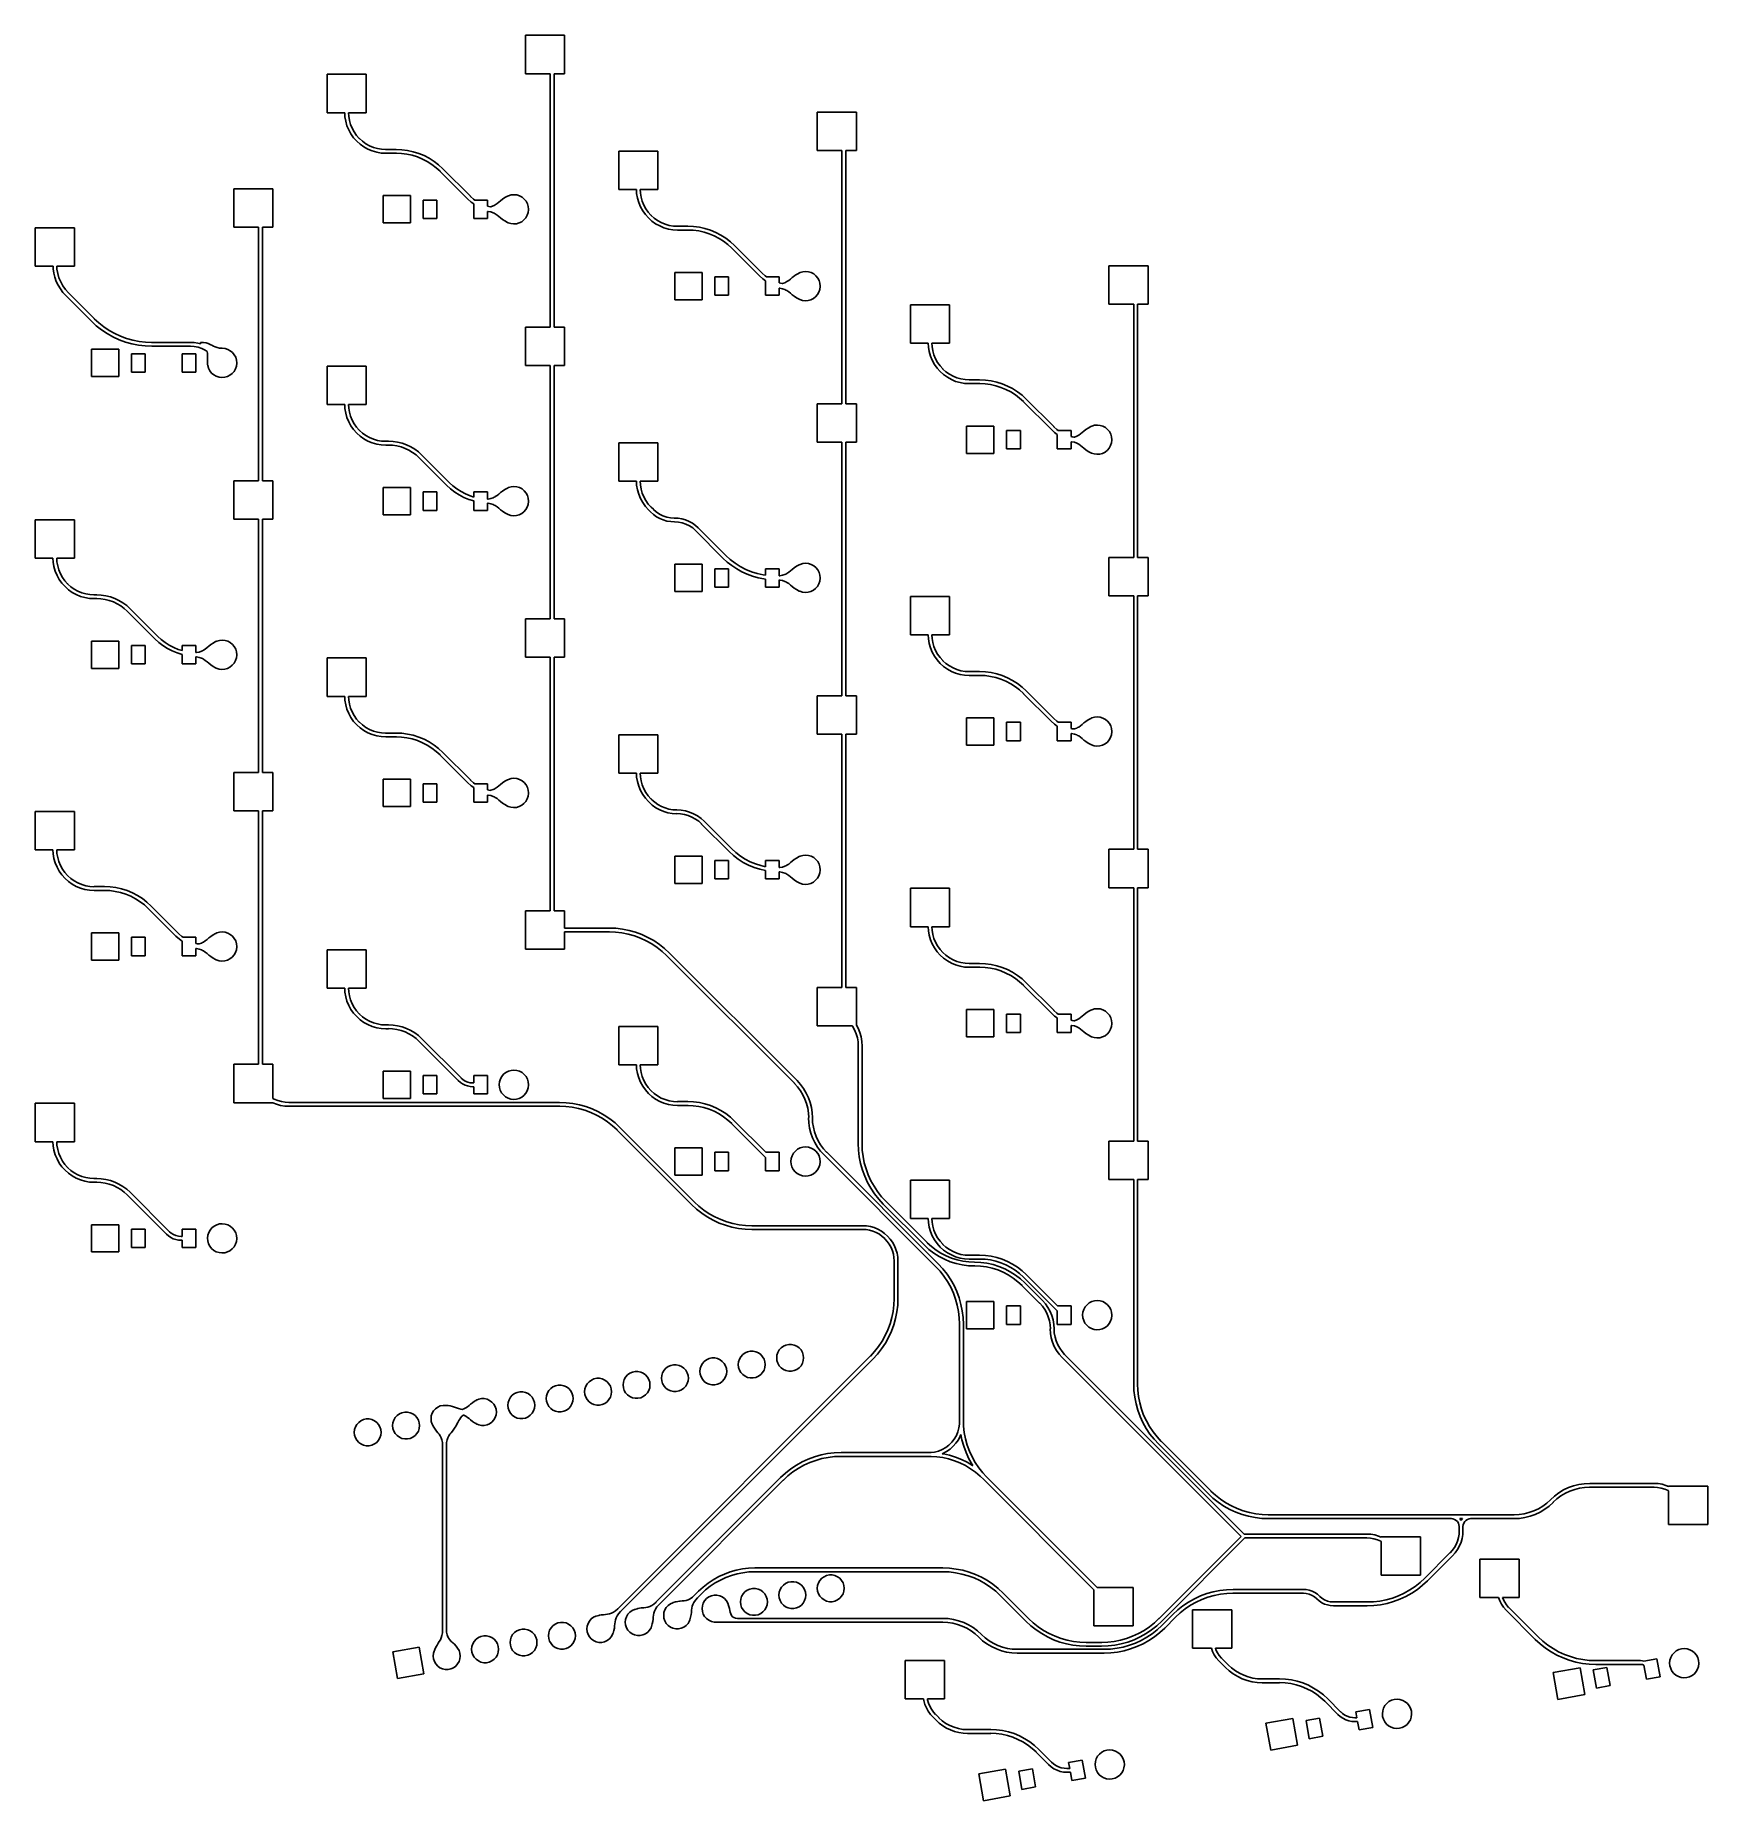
# Model space of a CAD drawing. Extents: x 2.47 to 6.76, y -6.76 to -2.24.
import ezdxf

# ---------------------------------------------------------------- set-up
doc = ezdxf.new("R2010")
doc.units = 0
doc.header["$MEASUREMENT"] = 0
doc.layers.add('BLACK', color=7, linetype='CONTINUOUS')

msp = doc.modelspace()

# ---------------------------------------------------------------- linework, layer by layer
at = {"layer": 'BLACK', "linetype": 'CONTINUOUS'}
for p, q in [((3.72855, -2.33346), (3.72855, -2.23504)), ((3.72855, -2.23504), (3.82895, -2.23504)), ((3.82895, -2.23504), (3.82895, -2.33346)), ((3.21962, -2.43346), (3.21962, -2.33504)), ((3.21962, -2.33504), (3.32001, -2.33504)), ((3.32001, -2.33504), (3.32001, -2.43346)), ((3.79207, -2.33346), (3.72855, -2.33346)), ((3.79207, -2.98307), (3.79207, -2.33346)), ((3.82895, -2.33346), (3.80192, -2.33346)), ((3.80192, -2.33346), (3.80192, -2.98307)), ((3.26498, -2.43346), (3.21962, -2.43346)), ((3.26556, -2.44368), (3.26498, -2.43346)), ((3.26754, -2.45535), (3.26556, -2.44368)), ((3.32001, -2.43346), (3.27467, -2.43346)), ((3.27467, -2.43346), (3.27519, -2.44259)), ((3.27519, -2.44259), (3.27699, -2.45319)), ((4.47658, -2.53031), (4.47658, -2.43189)), ((4.47658, -2.43189), (4.57698, -2.43189)), ((4.57698, -2.43189), (4.57698, -2.53031)), ((3.27082, -2.46672), (3.26754, -2.45535)), ((3.27535, -2.47766), (3.27082, -2.46672)), ((3.28107, -2.48802), (3.27535, -2.47766)), ((3.27699, -2.45319), (3.27996, -2.46352)), ((3.27996, -2.46352), (3.28408, -2.47345)), ((3.28792, -2.49767), (3.28107, -2.48802)), ((3.28408, -2.47345), (3.28928, -2.48286)), ((3.28928, -2.48286), (3.2955, -2.49163)), ((3.29581, -2.5065), (3.28792, -2.49767)), ((3.2955, -2.49163), (3.30235, -2.4993)), ((3.30464, -2.51439), (3.29581, -2.5065)), ((3.29581, -2.5065), (3.29581, -2.5065)), ((3.29581, -2.5065), (3.29581, -2.5065)), ((3.30235, -2.4993), (3.30277, -2.49954)), ((3.30277, -2.49954), (3.30277, -2.49954)), ((3.30277, -2.49954), (3.30301, -2.49996)), ((3.30301, -2.49996), (3.31068, -2.50681)), ((3.31429, -2.52124), (3.30464, -2.51439)), ((3.31068, -2.50681), (3.31945, -2.51303)), ((3.32465, -2.52696), (3.31429, -2.52124)), ((3.31945, -2.51303), (3.32886, -2.51823)), ((3.33559, -2.53149), (3.32465, -2.52696)), ((3.32886, -2.51823), (3.33879, -2.52235)), ((3.34696, -2.53477), (3.33559, -2.53149)), ((3.33879, -2.52235), (3.34912, -2.52532)), ((3.34912, -2.52532), (3.35972, -2.52712)), ((3.35972, -2.52712), (3.36999, -2.5277)), ((3.36999, -2.5277), (3.37045, -2.52758)), ((3.37045, -2.52758), (3.39695, -2.52758)), ((3.39695, -2.52757), (3.41172, -2.52822)), ((3.39695, -2.52758), (3.39695, -2.52757)), ((3.41172, -2.52822), (3.42638, -2.53015)), ((3.42638, -2.53015), (3.44082, -2.53335)), ((3.44082, -2.53335), (3.45493, -2.5378)), ((3.96765, -2.63031), (3.96765, -2.53189)), ((3.96765, -2.53189), (4.06804, -2.53189)), ((4.06804, -2.53189), (4.06804, -2.63031)), ((4.54011, -2.53031), (4.47658, -2.53031)), ((4.54011, -3.17992), (4.54011, -2.53031)), ((4.57698, -2.53031), (4.54995, -2.53031)), ((4.54995, -2.53031), (4.54995, -3.17992)), ((3.35863, -2.53675), (3.34696, -2.53477)), ((3.37045, -2.53742), (3.35863, -2.53675)), ((3.39695, -2.53742), (3.37045, -2.53742)), ((3.37045, -2.53742), (3.37045, -2.53742)), ((3.39744, -2.53729), (3.39695, -2.53742)), ((3.39695, -2.53742), (3.39695, -2.53742)), ((3.41088, -2.53787), (3.39744, -2.53729)), ((3.4247, -2.53969), (3.41088, -2.53787)), ((3.43831, -2.54271), (3.4247, -2.53969)), ((3.45161, -2.5469), (3.43831, -2.54271)), ((3.46449, -2.55224), (3.45161, -2.5469)), ((3.45493, -2.5378), (3.46859, -2.54346)), ((3.47686, -2.55868), (3.46449, -2.55224)), ((3.46859, -2.54346), (3.48171, -2.55029)), ((3.48862, -2.56617), (3.47686, -2.55868)), ((3.48171, -2.55029), (3.49418, -2.55823)), ((3.49968, -2.57466), (3.48862, -2.56617)), ((3.49418, -2.55823), (3.50591, -2.56724)), ((3.50937, -2.58353), (3.49968, -2.57466)), ((3.50591, -2.56724), (3.51682, -2.57723)), ((3.51682, -2.57723), (3.51682, -2.57723)), ((3.51682, -2.57723), (3.51682, -2.57723)), ((3.51682, -2.57723), (3.58715, -2.64756)), ((3.50986, -2.58419), (3.50937, -2.58353)), ((3.58019, -2.65452), (3.50986, -2.58419)), ((3.50986, -2.58419), (3.50986, -2.58419)), ((3.50986, -2.58419), (3.50986, -2.58419)), ((2.98052, -2.72717), (2.98052, -2.62874)), ((2.98052, -2.62874), (3.08092, -2.62874)), ((3.08092, -2.62874), (3.08092, -2.72717)), ((3.36375, -2.7161), (3.36375, -2.6461)), ((3.36375, -2.6461), (3.43375, -2.6461)), ((3.43375, -2.6461), (3.43375, -2.7161)), ((3.46607, -2.70472), (3.46607, -2.65748)), ((3.46607, -2.65748), (3.50151, -2.65748)), ((3.50151, -2.65748), (3.50151, -2.70472)), ((3.58919, -2.66256), (3.58019, -2.65452)), ((3.58019, -2.65452), (3.58019, -2.65452)), ((3.58019, -2.65452), (3.58019, -2.65452)), ((3.58715, -2.64756), (3.58715, -2.64756)), ((3.58715, -2.64756), (3.58715, -2.64756)), ((3.58715, -2.64756), (3.58762, -2.64818)), ((3.58762, -2.64818), (3.59523, -2.65499)), ((3.59599, -2.66739), (3.58919, -2.66256)), ((3.59523, -2.65499), (3.59874, -2.65748)), ((3.59599, -2.70472), (3.59599, -2.66739)), ((3.59874, -2.65748), (3.63143, -2.65748)), ((3.63143, -2.65748), (3.63143, -2.67301)), ((3.64841, -2.67105), (3.65106, -2.66967)), ((3.65106, -2.66967), (3.65107, -2.66966)), ((3.65106, -2.66967), (3.65106, -2.66967)), ((3.65107, -2.66966), (3.65562, -2.66649)), ((3.65562, -2.66649), (3.65996, -2.66294)), ((3.65996, -2.66294), (3.66446, -2.65914)), ((3.66446, -2.65914), (3.66447, -2.65913)), ((3.66447, -2.65913), (3.66945, -2.65519)), ((3.66945, -2.65519), (3.66948, -2.65517)), ((3.66948, -2.65517), (3.67531, -2.65123)), ((3.67531, -2.65123), (3.67535, -2.65121)), ((3.67535, -2.65121), (3.68211, -2.64751)), ((3.68211, -2.64751), (3.68246, -2.64748)), ((3.68246, -2.64748), (3.68248, -2.64749)), ((3.68248, -2.64749), (3.6847, -2.64633)), ((3.6847, -2.64633), (3.69172, -2.64427)), ((3.69172, -2.64427), (3.69901, -2.6436)), ((3.69901, -2.6436), (3.70629, -2.64437)), ((3.70629, -2.64437), (3.71328, -2.64653)), ((3.71328, -2.64653), (3.71972, -2.65001)), ((3.71972, -2.65001), (3.72536, -2.65468)), ((3.72536, -2.65468), (3.72998, -2.66035)), ((3.72998, -2.66035), (3.73342, -2.66681)), ((3.73342, -2.66681), (3.73554, -2.67382)), ((4.01301, -2.63031), (3.96765, -2.63031)), ((4.01359, -2.64053), (4.01301, -2.63031)), ((4.01557, -2.6522), (4.01359, -2.64053)), ((4.01885, -2.66357), (4.01557, -2.6522)), ((4.02338, -2.67451), (4.01885, -2.66357)), ((4.06804, -2.63031), (4.02271, -2.63031)), ((4.02271, -2.63031), (4.02322, -2.63944)), ((4.02322, -2.63944), (4.02502, -2.65004)), ((4.02502, -2.65004), (4.02799, -2.66037)), ((4.02799, -2.66037), (4.03211, -2.6703)), ((3.50151, -2.70472), (3.46607, -2.70472)), ((3.63143, -2.70472), (3.59599, -2.70472)), ((3.63143, -2.67301), (3.63447, -2.67388)), ((3.63272, -2.68649), (3.63143, -2.68642)), ((3.63143, -2.68642), (3.63143, -2.70472)), ((3.63997, -2.68781), (3.63272, -2.68649)), ((3.63447, -2.67388), (3.63877, -2.67461)), ((3.63877, -2.67461), (3.63997, -2.67439)), ((3.63997, -2.67439), (3.63999, -2.67439)), ((3.63999, -2.68782), (3.63997, -2.68781)), ((3.63999, -2.67439), (3.64596, -2.67234)), ((3.64596, -2.68987), (3.63999, -2.68782)), ((3.64596, -2.67234), (3.64598, -2.67233)), ((3.64596, -2.67234), (3.64596, -2.67234)), ((3.64598, -2.68987), (3.64596, -2.68987)), ((3.64596, -2.68987), (3.64596, -2.68987)), ((3.64598, -2.67233), (3.64841, -2.67105)), ((3.64841, -2.69115), (3.64598, -2.68987)), ((3.65106, -2.69254), (3.64841, -2.69115)), ((3.65107, -2.69255), (3.65106, -2.69254)), ((3.65106, -2.69254), (3.65106, -2.69254)), ((3.65562, -2.69572), (3.65107, -2.69255)), ((3.65996, -2.69927), (3.65562, -2.69572)), ((3.66446, -2.70307), (3.65996, -2.69927)), ((3.66447, -2.70308), (3.66446, -2.70307)), ((3.66945, -2.70701), (3.66447, -2.70308)), ((3.66948, -2.70703), (3.66945, -2.70701)), ((3.67531, -2.71097), (3.66948, -2.70703)), ((3.67535, -2.711), (3.67531, -2.71097)), ((3.68211, -2.71469), (3.67535, -2.711)), ((3.68232, -2.71475), (3.68211, -2.71469)), ((3.6824, -2.71472), (3.68232, -2.71475)), ((3.68374, -2.71547), (3.6824, -2.71472)), ((3.71884, -2.71276), (3.71231, -2.71606)), ((3.72461, -2.70826), (3.71884, -2.71276)), ((3.72939, -2.70272), (3.72461, -2.70826)), ((3.73301, -2.69636), (3.72939, -2.70272)), ((3.73532, -2.68941), (3.73301, -2.69636)), ((3.73624, -2.68215), (3.73532, -2.68941)), ((3.73554, -2.67382), (3.73625, -2.6811)), ((3.73625, -2.6811), (3.73624, -2.68215)), ((4.0291, -2.68487), (4.02338, -2.67451)), ((4.03595, -2.69452), (4.0291, -2.68487)), ((4.03211, -2.6703), (4.03731, -2.67971)), ((4.04384, -2.70335), (4.03595, -2.69452)), ((4.03731, -2.67971), (4.04353, -2.68848)), ((4.04353, -2.68848), (4.05038, -2.69615)), ((4.05267, -2.71124), (4.04384, -2.70335)), ((4.04384, -2.70335), (4.04384, -2.70335)), ((4.04384, -2.70335), (4.04384, -2.70335)), ((4.05038, -2.69615), (4.05074, -2.69636)), ((4.05074, -2.69636), (4.0508, -2.69639)), ((4.0508, -2.69639), (4.05104, -2.69681)), ((4.05104, -2.69681), (4.05871, -2.70366)), ((4.06232, -2.71809), (4.05267, -2.71124)), ((4.05871, -2.70366), (4.06748, -2.70988)), ((4.06748, -2.70988), (4.07689, -2.71508)), ((4.07689, -2.71508), (4.08682, -2.7192)), ((2.47158, -2.82717), (2.47158, -2.72874)), ((2.47158, -2.72874), (2.57198, -2.72874)), ((2.57198, -2.72874), (2.57198, -2.82717)), ((3.04404, -2.72717), (2.98052, -2.72717)), ((3.04404, -3.37677), (3.04404, -2.72717)), ((3.08092, -2.72717), (3.05388, -2.72717)), ((3.05388, -2.72717), (3.05388, -3.37677)), ((3.43375, -2.7161), (3.36375, -2.7161)), ((3.6907, -2.71773), (3.68374, -2.71547)), ((3.69796, -2.71859), (3.6907, -2.71773)), ((3.70526, -2.71803), (3.69796, -2.71859)), ((3.71231, -2.71606), (3.70526, -2.71803)), ((4.07268, -2.72381), (4.06232, -2.71809)), ((4.08362, -2.72835), (4.07268, -2.72381)), ((4.09499, -2.73162), (4.08362, -2.72835)), ((4.08682, -2.7192), (4.09715, -2.72217)), ((4.10666, -2.73361), (4.09499, -2.73162)), ((4.09715, -2.72217), (4.10775, -2.72397)), ((4.11848, -2.73427), (4.10666, -2.73361)), ((4.10775, -2.72397), (4.11802, -2.72455)), ((4.11802, -2.72455), (4.11848, -2.72443)), ((4.11848, -2.72443), (4.14498, -2.72443)), ((4.14498, -2.73427), (4.11848, -2.73427)), ((4.11848, -2.73427), (4.11848, -2.73427)), ((4.14498, -2.72442), (4.15975, -2.72507)), ((4.14498, -2.72443), (4.14498, -2.72442)), ((4.14547, -2.73414), (4.14498, -2.73427)), ((4.14498, -2.73427), (4.14498, -2.73427)), ((4.15891, -2.73472), (4.14547, -2.73414)), ((4.17273, -2.73654), (4.15891, -2.73472)), ((4.15975, -2.72507), (4.17442, -2.727)), ((4.18635, -2.73956), (4.17273, -2.73654)), ((4.17442, -2.727), (4.18885, -2.7302)), ((4.19964, -2.74375), (4.18635, -2.73956)), ((4.18885, -2.7302), (4.20296, -2.73465)), ((4.21253, -2.74909), (4.19964, -2.74375)), ((4.20296, -2.73465), (4.21662, -2.74031)), ((4.22489, -2.75553), (4.21253, -2.74909)), ((4.21662, -2.74031), (4.22974, -2.74714)), ((4.23665, -2.76302), (4.22489, -2.75553)), ((4.22974, -2.74714), (4.24221, -2.75508)), ((4.24221, -2.75508), (4.25395, -2.76409)), ((4.24772, -2.77151), (4.23665, -2.76302)), ((4.2574, -2.78039), (4.24772, -2.77151)), ((4.25395, -2.76409), (4.26485, -2.77408)), ((4.25789, -2.78104), (4.2574, -2.78039)), ((4.32823, -2.85137), (4.25789, -2.78104)), ((4.25789, -2.78104), (4.25789, -2.78104)), ((4.25789, -2.78104), (4.25789, -2.78104)), ((4.26485, -2.77408), (4.26485, -2.77408)), ((4.26485, -2.77408), (4.26485, -2.77408)), ((4.26485, -2.77408), (4.33519, -2.84441)), ((2.51708, -2.82717), (2.47158, -2.82717)), ((2.5174, -2.83365), (2.51708, -2.82717)), ((2.51903, -2.84459), (2.5174, -2.83365)), ((2.52171, -2.85532), (2.51903, -2.84459)), ((2.57198, -2.82717), (2.5268, -2.82717)), ((2.5268, -2.82717), (2.52719, -2.83413)), ((2.52719, -2.83413), (2.52912, -2.84552)), ((2.52912, -2.84552), (2.53232, -2.85663)), ((4.11178, -2.91295), (4.11178, -2.84295)), ((4.11178, -2.84295), (4.18178, -2.84295)), ((4.18178, -2.84295), (4.18178, -2.91295)), ((4.33519, -2.84441), (4.33519, -2.84441)), ((4.33519, -2.84441), (4.33519, -2.84441)), ((4.33519, -2.84441), (4.33565, -2.84503)), ((4.33565, -2.84503), (4.34326, -2.85184)), ((4.41751, -2.85203), (4.42334, -2.84808)), ((4.42334, -2.84808), (4.42338, -2.84806)), ((4.42338, -2.84806), (4.43014, -2.84436)), ((4.43014, -2.84436), (4.43049, -2.84433)), ((4.43049, -2.84433), (4.43052, -2.84434)), ((4.43052, -2.84434), (4.43273, -2.84318)), ((4.43273, -2.84318), (4.43975, -2.84112)), ((4.43975, -2.84112), (4.44704, -2.84045)), ((4.44704, -2.84045), (4.45432, -2.84122)), ((4.45432, -2.84122), (4.46131, -2.84338)), ((4.46131, -2.84338), (4.46775, -2.84686)), ((4.46775, -2.84686), (4.47339, -2.85153)), ((5.22462, -2.92402), (5.22462, -2.82559)), ((5.22462, -2.82559), (5.32501, -2.82559)), ((5.32501, -2.82559), (5.32501, -2.92402)), ((2.52544, -2.86573), (2.52171, -2.85532)), ((2.53017, -2.87573), (2.52544, -2.86573)), ((2.53585, -2.88521), (2.53017, -2.87573)), ((2.53232, -2.85663), (2.53674, -2.8673)), ((2.54244, -2.8941), (2.53585, -2.88521)), ((2.53674, -2.8673), (2.54233, -2.87741)), ((2.54233, -2.87741), (2.54902, -2.88683)), ((2.54987, -2.90229), (2.54244, -2.8941)), ((2.54902, -2.88683), (2.55638, -2.89507)), ((2.55638, -2.89507), (2.55683, -2.89533)), ((2.55683, -2.89533), (2.55683, -2.89533)), ((2.55683, -2.89533), (2.6223, -2.9608)), ((4.2141, -2.90157), (4.2141, -2.85433)), ((4.2141, -2.85433), (4.24954, -2.85433)), ((4.24954, -2.85433), (4.24954, -2.90157)), ((4.33722, -2.85941), (4.32823, -2.85137)), ((4.32823, -2.85137), (4.32823, -2.85137)), ((4.32823, -2.85137), (4.32823, -2.85137)), ((4.34403, -2.86424), (4.33722, -2.85941)), ((4.34326, -2.85184), (4.34678, -2.85433)), ((4.34403, -2.90157), (4.34403, -2.86424)), ((4.34678, -2.85433), (4.37946, -2.85433)), ((4.37946, -2.85433), (4.37946, -2.86986)), ((4.37946, -2.86986), (4.3825, -2.87073)), ((4.38075, -2.88334), (4.37946, -2.88327)), ((4.37946, -2.88327), (4.37946, -2.90157)), ((4.38801, -2.88466), (4.38075, -2.88334)), ((4.3825, -2.87073), (4.3868, -2.87146)), ((4.3868, -2.87146), (4.38801, -2.87124)), ((4.38801, -2.87124), (4.38802, -2.87124)), ((4.38802, -2.88467), (4.38801, -2.88466)), ((4.38802, -2.87124), (4.39399, -2.86919)), ((4.39399, -2.88672), (4.38802, -2.88467)), ((4.39399, -2.86919), (4.39401, -2.86918)), ((4.39399, -2.86919), (4.39399, -2.86919)), ((4.39401, -2.88672), (4.39399, -2.88672)), ((4.39399, -2.88672), (4.39399, -2.88672)), ((4.39401, -2.86918), (4.39644, -2.86791)), ((4.39644, -2.888), (4.39401, -2.88672)), ((4.39644, -2.86791), (4.39909, -2.86652)), ((4.39909, -2.88939), (4.39644, -2.888)), ((4.39909, -2.86652), (4.3991, -2.86651)), ((4.39909, -2.86652), (4.39909, -2.86652)), ((4.3991, -2.8894), (4.39909, -2.88939)), ((4.39909, -2.88939), (4.39909, -2.88939)), ((4.3991, -2.86651), (4.40365, -2.86334)), ((4.40365, -2.89257), (4.3991, -2.8894)), ((4.40365, -2.86334), (4.40799, -2.85979)), ((4.40799, -2.89612), (4.40365, -2.89257)), ((4.40799, -2.85979), (4.41249, -2.85599)), ((4.41249, -2.89992), (4.40799, -2.89612)), ((4.41249, -2.85599), (4.4125, -2.85598)), ((4.4125, -2.85598), (4.41749, -2.85204)), ((4.41749, -2.85204), (4.41751, -2.85203)), ((4.47339, -2.85153), (4.47802, -2.8572)), ((4.48104, -2.89321), (4.47742, -2.89957)), ((4.47802, -2.8572), (4.48145, -2.86366)), ((4.48335, -2.88626), (4.48104, -2.89321)), ((4.48145, -2.86366), (4.48357, -2.87067)), ((4.48427, -2.879), (4.48335, -2.88626)), ((4.48357, -2.87067), (4.48428, -2.87795)), ((4.48428, -2.87795), (4.48427, -2.879)), ((2.61534, -2.96776), (2.54987, -2.90229)), ((2.54987, -2.90229), (2.54987, -2.90229)), ((2.54987, -2.90229), (2.54987, -2.90229)), ((4.18178, -2.91295), (4.11178, -2.91295)), ((4.24954, -2.90157), (4.2141, -2.90157)), ((4.37946, -2.90157), (4.34403, -2.90157)), ((4.4125, -2.89993), (4.41249, -2.89992)), ((4.41749, -2.90386), (4.4125, -2.89993)), ((4.41751, -2.90388), (4.41749, -2.90386)), ((4.42334, -2.90782), (4.41751, -2.90388)), ((4.42338, -2.90785), (4.42334, -2.90782)), ((4.43014, -2.91154), (4.42338, -2.90785)), ((4.43035, -2.9116), (4.43014, -2.91154)), ((4.43043, -2.91157), (4.43035, -2.9116)), ((4.43177, -2.91232), (4.43043, -2.91157)), ((4.43873, -2.91458), (4.43177, -2.91232)), ((4.446, -2.91544), (4.43873, -2.91458)), ((4.45329, -2.91488), (4.446, -2.91544)), ((4.46034, -2.91291), (4.45329, -2.91488)), ((4.46687, -2.90962), (4.46034, -2.91291)), ((4.47264, -2.90511), (4.46687, -2.90962)), ((4.47742, -2.89957), (4.47264, -2.90511)), ((4.71568, -3.02402), (4.71568, -2.92559)), ((4.71568, -2.92559), (4.81607, -2.92559)), ((4.81607, -2.92559), (4.81607, -3.02402)), ((5.28814, -2.92402), (5.22462, -2.92402)), ((5.28814, -3.57362), (5.28814, -2.92402)), ((5.32501, -2.92402), (5.29798, -2.92402)), ((5.29798, -2.92402), (5.29798, -3.57362)), ((2.62797, -2.97944), (2.61534, -2.96776)), ((2.61534, -2.96776), (2.61534, -2.96776)), ((2.6223, -2.9608), (2.62283, -2.96151)), ((2.62283, -2.96151), (2.63426, -2.97208)), ((2.64149, -2.99009), (2.62797, -2.97944)), ((2.63426, -2.97208), (2.64718, -2.98226)), ((2.64718, -2.98226), (2.66085, -2.9914)), ((3.72855, -3.0815), (3.72855, -2.98307)), ((3.72855, -2.98307), (3.79207, -2.98307)), ((3.80192, -2.98307), (3.82895, -2.98307)), ((3.82895, -2.98307), (3.82895, -3.0815)), ((2.65579, -2.99965), (2.64149, -2.99009)), ((2.67081, -3.00806), (2.65579, -2.99965)), ((2.66085, -2.9914), (2.6752, -2.99944)), ((2.68644, -3.01527), (2.67081, -3.00806)), ((2.6752, -2.99944), (2.69014, -3.00632)), ((2.70258, -3.02122), (2.68644, -3.01527)), ((2.69014, -3.00632), (2.70557, -3.01201)), ((2.71914, -3.02589), (2.70258, -3.02122)), ((2.70557, -3.01201), (2.7214, -3.01648)), ((2.73602, -3.02925), (2.71914, -3.02589)), ((2.7214, -3.01648), (2.73753, -3.01969)), ((2.75311, -3.03127), (2.73602, -3.02925)), ((2.73753, -3.01969), (2.75387, -3.02162)), ((2.7703, -3.03195), (2.75311, -3.03127)), ((2.75387, -3.02162), (2.76978, -3.02225)), ((2.76978, -3.02225), (2.7703, -3.02211)), ((2.7703, -3.02211), (2.86916, -3.02211)), ((2.86916, -3.03195), (2.7703, -3.03195)), ((2.7703, -3.03195), (2.7703, -3.03195)), ((2.86916, -3.02211), (2.86918, -3.02211)), ((2.86965, -3.03182), (2.86916, -3.03195)), ((2.86918, -3.02211), (2.87884, -3.02265)), ((2.87918, -3.03244), (2.86965, -3.03182)), ((2.87884, -3.02265), (2.8884, -3.02428)), ((2.8884, -3.02428), (2.89521, -3.02624)), ((2.89521, -3.02259), (2.89535, -3.02227)), ((2.89521, -3.02624), (2.89521, -3.02259)), ((2.89535, -3.02227), (2.8957, -3.02213)), ((2.8957, -3.02213), (2.90304, -3.02253)), ((2.90304, -3.02253), (2.9031, -3.02254)), ((2.9031, -3.02254), (2.90956, -3.02368)), ((2.90956, -3.02368), (2.90962, -3.0237)), ((2.90962, -3.0237), (2.91506, -3.02538)), ((2.91506, -3.02538), (2.9151, -3.0254)), ((2.9151, -3.0254), (2.91983, -3.02745)), ((2.91983, -3.02745), (2.91986, -3.02746)), ((2.91986, -3.02746), (2.92179, -3.02846)), ((2.92179, -3.02846), (2.92421, -3.0297)), ((2.92421, -3.0297), (2.9272, -3.03128)), ((2.9272, -3.03128), (2.92846, -3.03195)), ((2.92846, -3.03195), (2.92846, -3.03195)), ((2.92846, -3.03195), (2.92847, -3.03195)), ((2.92847, -3.03195), (2.93294, -3.03402)), ((4.76104, -3.02402), (4.71568, -3.02402)), ((4.76162, -3.03423), (4.76104, -3.02402)), ((4.81607, -3.02402), (4.77074, -3.02402)), ((4.77074, -3.02402), (4.77125, -3.03314)), ((2.61572, -3.1098), (2.61572, -3.0398)), ((2.61572, -3.0398), (2.68572, -3.0398)), ((2.68572, -3.0398), (2.68572, -3.1098)), ((2.71804, -3.09843), (2.71804, -3.05118)), ((2.71804, -3.05118), (2.75347, -3.05118)), ((2.75347, -3.05118), (2.75347, -3.09843)), ((2.84796, -3.09843), (2.84796, -3.05118)), ((2.84796, -3.05118), (2.8834, -3.05118)), ((2.88904, -3.0344), (2.87918, -3.03244)), ((2.8834, -3.05118), (2.8834, -3.09843)), ((2.89855, -3.03763), (2.88904, -3.0344)), ((2.90756, -3.04207), (2.89855, -3.03763)), ((2.91261, -3.04545), (2.90756, -3.04207)), ((2.91306, -3.05033), (2.91261, -3.04545)), ((2.91275, -3.06437), (2.913, -3.0571)), ((2.91275, -3.06438), (2.91275, -3.06437)), ((2.91275, -3.07193), (2.91275, -3.06438)), ((2.91275, -3.07197), (2.91275, -3.07193)), ((2.91345, -3.07957), (2.91275, -3.07197)), ((2.913, -3.05709), (2.91306, -3.05033)), ((2.913, -3.0571), (2.913, -3.05709)), ((2.93294, -3.03402), (2.93295, -3.03402)), ((2.93295, -3.03402), (2.93295, -3.03402)), ((2.93295, -3.03402), (2.93792, -3.03572)), ((2.93792, -3.03572), (2.93793, -3.03572)), ((2.93793, -3.03572), (2.94375, -3.03688)), ((2.94375, -3.03688), (2.94377, -3.03688)), ((2.94377, -3.03688), (2.95039, -3.03728)), ((2.95039, -3.03728), (2.95052, -3.03735)), ((2.95052, -3.03735), (2.95098, -3.0373)), ((2.95098, -3.0373), (2.95826, -3.03807)), ((2.95826, -3.03807), (2.96525, -3.04023)), ((2.96525, -3.04023), (2.97169, -3.04371)), ((2.97169, -3.04371), (2.97733, -3.04838)), ((2.97733, -3.04838), (2.98195, -3.05405)), ((2.98195, -3.05405), (2.98539, -3.06051)), ((2.98539, -3.06051), (2.9875, -3.06752)), ((2.9882, -3.07585), (2.98729, -3.08311)), ((2.9875, -3.06752), (2.98822, -3.0748)), ((2.98822, -3.0748), (2.9882, -3.07585)), ((4.7636, -3.0459), (4.76162, -3.03423)), ((4.76688, -3.05727), (4.7636, -3.0459)), ((4.77141, -3.06821), (4.76688, -3.05727)), ((4.77125, -3.03314), (4.77305, -3.04374)), ((4.77713, -3.07857), (4.77141, -3.06821)), ((4.77305, -3.04374), (4.77603, -3.05407)), ((4.77603, -3.05407), (4.78014, -3.064)), ((4.78014, -3.064), (4.78534, -3.07341)), ((4.78534, -3.07341), (4.79156, -3.08218)), ((2.68572, -3.1098), (2.61572, -3.1098)), ((2.75347, -3.09843), (2.71804, -3.09843)), ((2.8834, -3.09843), (2.84796, -3.09843)), ((2.91346, -3.07964), (2.91345, -3.07957)), ((2.91378, -3.08094), (2.91346, -3.07964)), ((2.91383, -3.08157), (2.91378, -3.08094)), ((2.91454, -3.08405), (2.91383, -3.08157)), ((2.91521, -3.08677), (2.91454, -3.08405)), ((2.91533, -3.08698), (2.91521, -3.08677)), ((2.91539, -3.087), (2.91533, -3.08698)), ((2.91585, -3.08861), (2.91539, -3.087)), ((2.9192, -3.09512), (2.91585, -3.08861)), ((2.92374, -3.10085), (2.9192, -3.09512)), ((2.92932, -3.1056), (2.92374, -3.10085)), ((2.93571, -3.10917), (2.92932, -3.1056)), ((2.94267, -3.11143), (2.93571, -3.10917)), ((2.94993, -3.11229), (2.94267, -3.11143)), ((2.95723, -3.11173), (2.94993, -3.11229)), ((2.96428, -3.10977), (2.95723, -3.11173)), ((2.97081, -3.10647), (2.96428, -3.10977)), ((2.97658, -3.10196), (2.97081, -3.10647)), ((2.98136, -3.09642), (2.97658, -3.10196)), ((2.98498, -3.09006), (2.98136, -3.09642)), ((2.98729, -3.08311), (2.98498, -3.09006)), ((3.21962, -3.1815), (3.21962, -3.08307)), ((3.21962, -3.08307), (3.32001, -3.08307)), ((3.32001, -3.08307), (3.32001, -3.1815)), ((3.79207, -3.0815), (3.72855, -3.0815)), ((3.79207, -3.7311), (3.79207, -3.0815)), ((3.82895, -3.0815), (3.80192, -3.0815)), ((3.80192, -3.0815), (3.80192, -3.7311)), ((4.78398, -3.08822), (4.77713, -3.07857)), ((4.79187, -3.09705), (4.78398, -3.08822)), ((4.79156, -3.08218), (4.79841, -3.08985)), ((4.8007, -3.10494), (4.79187, -3.09705)), ((4.79187, -3.09705), (4.79187, -3.09705)), ((4.79187, -3.09705), (4.79187, -3.09705)), ((4.79841, -3.08985), (4.79877, -3.09006)), ((4.79877, -3.09006), (4.79883, -3.09009)), ((4.79883, -3.09009), (4.79907, -3.09051)), ((4.79907, -3.09051), (4.80674, -3.09736)), ((4.81035, -3.11179), (4.8007, -3.10494)), ((4.80674, -3.09736), (4.81551, -3.10358)), ((4.82071, -3.11752), (4.81035, -3.11179)), ((4.81551, -3.10358), (4.82492, -3.10878)), ((4.83165, -3.12205), (4.82071, -3.11752)), ((4.82492, -3.10878), (4.83485, -3.1129)), ((4.84303, -3.12532), (4.83165, -3.12205)), ((4.83485, -3.1129), (4.84518, -3.11587)), ((4.84518, -3.11587), (4.85578, -3.11768)), ((4.85578, -3.11768), (4.86605, -3.11825)), ((4.86605, -3.11825), (4.86652, -3.11813)), ((4.86652, -3.11813), (4.89301, -3.11813)), ((4.89301, -3.11813), (4.90778, -3.11877)), ((4.89301, -3.11813), (4.89301, -3.11813)), ((4.90778, -3.11877), (4.92245, -3.1207)), ((4.92245, -3.1207), (4.93689, -3.1239)), ((4.8547, -3.12731), (4.84303, -3.12532)), ((4.86652, -3.12797), (4.8547, -3.12731)), ((4.89301, -3.12797), (4.86652, -3.12797)), ((4.86652, -3.12797), (4.86652, -3.12797)), ((4.8935, -3.12784), (4.89301, -3.12797)), ((4.89301, -3.12797), (4.89301, -3.12797)), ((4.90694, -3.12842), (4.8935, -3.12784)), ((4.92076, -3.13024), (4.90694, -3.12842)), ((4.93438, -3.13326), (4.92076, -3.13024)), ((4.94768, -3.13746), (4.93438, -3.13326)), ((4.93689, -3.1239), (4.95099, -3.12835)), ((4.96056, -3.14279), (4.94768, -3.13746)), ((4.95099, -3.12835), (4.96465, -3.13401)), ((4.97293, -3.14923), (4.96056, -3.14279)), ((4.96465, -3.13401), (4.97777, -3.14084)), ((4.98469, -3.15672), (4.97293, -3.14923)), ((4.97777, -3.14084), (4.99024, -3.14878)), ((4.99575, -3.16521), (4.98469, -3.15672)), ((4.99024, -3.14878), (5.00198, -3.15779)), ((5.00543, -3.17409), (4.99575, -3.16521)), ((5.00198, -3.15779), (5.01288, -3.16778)), ((5.01288, -3.16778), (5.01288, -3.16778)), ((5.01288, -3.16778), (5.01288, -3.16778)), ((5.01288, -3.16778), (5.08322, -3.23812)), ((3.26498, -3.1815), (3.21962, -3.1815)), ((3.26556, -3.19171), (3.26498, -3.1815)), ((3.26754, -3.20338), (3.26556, -3.19171)), ((3.27082, -3.21475), (3.26754, -3.20338)), ((3.32001, -3.1815), (3.27467, -3.1815)), ((3.27467, -3.1815), (3.27519, -3.19062)), ((3.27519, -3.19062), (3.27699, -3.20122)), ((3.27699, -3.20122), (3.27996, -3.21155)), ((3.27996, -3.21155), (3.28408, -3.22149)), ((4.47658, -3.27835), (4.47658, -3.17992)), ((4.47658, -3.17992), (4.54011, -3.17992)), ((4.54995, -3.17992), (4.57698, -3.17992)), ((4.57698, -3.17992), (4.57698, -3.27835)), ((5.00592, -3.17474), (5.00543, -3.17409)), ((5.07626, -3.24507), (5.00592, -3.17474)), ((5.00592, -3.17474), (5.00592, -3.17474)), ((5.00592, -3.17474), (5.00592, -3.17474)), ((3.27535, -3.22569), (3.27082, -3.21475)), ((3.28107, -3.23605), (3.27535, -3.22569)), ((3.28792, -3.24571), (3.28107, -3.23605)), ((3.28408, -3.22149), (3.28928, -3.23089)), ((3.29581, -3.25453), (3.28792, -3.24571)), ((3.28928, -3.23089), (3.2955, -3.23966)), ((3.2955, -3.23966), (3.30235, -3.24733)), ((3.30464, -3.26242), (3.29581, -3.25453)), ((3.29581, -3.25453), (3.29581, -3.25453)), ((3.29581, -3.25453), (3.29581, -3.25453)), ((3.30235, -3.24733), (3.30277, -3.24757)), ((3.30277, -3.24757), (3.30277, -3.24757)), ((3.30277, -3.24757), (3.30301, -3.24799)), ((3.30301, -3.24799), (3.31068, -3.25484)), ((3.31068, -3.25484), (3.31945, -3.26106)), ((4.85981, -3.30665), (4.85981, -3.23665)), ((4.85981, -3.23665), (4.92981, -3.23665)), ((4.92981, -3.23665), (4.92981, -3.30665)), ((4.96214, -3.29528), (4.96214, -3.24803)), ((4.96214, -3.24803), (4.99757, -3.24803)), ((4.99757, -3.24803), (4.99757, -3.29528)), ((5.07626, -3.24508), (5.07626, -3.24507)), ((5.08525, -3.25311), (5.07626, -3.24508)), ((5.07626, -3.24508), (5.07626, -3.24508)), ((5.08322, -3.23812), (5.08322, -3.23812)), ((5.08322, -3.23812), (5.08322, -3.23812)), ((5.08322, -3.23812), (5.08368, -3.23873)), ((5.08368, -3.23873), (5.09129, -3.24554)), ((5.09206, -3.25794), (5.08525, -3.25311)), ((5.09129, -3.24554), (5.09481, -3.24803)), ((5.09206, -3.29528), (5.09206, -3.25794)), ((5.09481, -3.24803), (5.12749, -3.24803)), ((5.12749, -3.24803), (5.12749, -3.26356)), ((5.14714, -3.26021), (5.15168, -3.25704)), ((5.15168, -3.25704), (5.15603, -3.25349)), ((5.15603, -3.25349), (5.16052, -3.24969)), ((5.16052, -3.24969), (5.16053, -3.24968)), ((5.16053, -3.24968), (5.16552, -3.24575)), ((5.16552, -3.24575), (5.16554, -3.24573)), ((5.16554, -3.24573), (5.17137, -3.24178)), ((5.17137, -3.24178), (5.17141, -3.24176)), ((5.17141, -3.24176), (5.17817, -3.23807)), ((5.17817, -3.23807), (5.17852, -3.23803)), ((5.17852, -3.23803), (5.17855, -3.23804)), ((5.17855, -3.23804), (5.18077, -3.23688)), ((5.18077, -3.23688), (5.18779, -3.23482)), ((5.18779, -3.23482), (5.19507, -3.23415)), ((5.19507, -3.23415), (5.20235, -3.23492)), ((5.20235, -3.23492), (5.20934, -3.23708)), ((5.20934, -3.23708), (5.21578, -3.24056)), ((5.21578, -3.24056), (5.22142, -3.24523)), ((5.22142, -3.24523), (5.22605, -3.2509)), ((5.22605, -3.2509), (5.22948, -3.25736)), ((5.22948, -3.25736), (5.2316, -3.26437)), ((3.31429, -3.26927), (3.30464, -3.26242)), ((3.32465, -3.275), (3.31429, -3.26927)), ((3.31945, -3.26106), (3.32886, -3.26626)), ((3.33559, -3.27953), (3.32465, -3.275)), ((3.32886, -3.26626), (3.33879, -3.27038)), ((3.34696, -3.2828), (3.33559, -3.27953)), ((3.33879, -3.27038), (3.34912, -3.27335)), ((3.35863, -3.28479), (3.34696, -3.2828)), ((3.34912, -3.27335), (3.35972, -3.27516)), ((3.37045, -3.28545), (3.35863, -3.28479)), ((3.35972, -3.27516), (3.36999, -3.27573)), ((3.36999, -3.27573), (3.37045, -3.27561)), ((3.37045, -3.27561), (3.37701, -3.27561)), ((3.37701, -3.28545), (3.37045, -3.28545)), ((3.37045, -3.28545), (3.37045, -3.28545)), ((3.37701, -3.27561), (3.37701, -3.27561)), ((3.37701, -3.27561), (3.38891, -3.27619)), ((3.37744, -3.28534), (3.37701, -3.28545)), ((3.38796, -3.28585), (3.37744, -3.28534)), ((3.3988, -3.28746), (3.38796, -3.28585)), ((3.38891, -3.27619), (3.40069, -3.27794)), ((3.40943, -3.29012), (3.3988, -3.28746)), ((3.40069, -3.27794), (3.41225, -3.28083)), ((3.41975, -3.29382), (3.40943, -3.29012)), ((3.41225, -3.28083), (3.42347, -3.28485)), ((3.42966, -3.2985), (3.41975, -3.29382)), ((3.42347, -3.28485), (3.43424, -3.28994)), ((3.43906, -3.30414), (3.42966, -3.2985)), ((3.43424, -3.28994), (3.44445, -3.29607)), ((3.44445, -3.29607), (3.45402, -3.30316)), ((3.45402, -3.30316), (3.46285, -3.31116)), ((3.96765, -3.37835), (3.96765, -3.27992)), ((3.96765, -3.27992), (4.06804, -3.27992)), ((4.06804, -3.27992), (4.06804, -3.37835)), ((4.54011, -3.27835), (4.47658, -3.27835)), ((4.54011, -3.92795), (4.54011, -3.27835)), ((4.57698, -3.27835), (4.54995, -3.27835)), ((4.54995, -3.27835), (4.54995, -3.92795)), ((4.99757, -3.29528), (4.96214, -3.29528)), ((5.12749, -3.29528), (5.09206, -3.29528)), ((5.12749, -3.26356), (5.13053, -3.26443)), ((5.12878, -3.27704), (5.12749, -3.27697)), ((5.12749, -3.27697), (5.12749, -3.29528)), ((5.13604, -3.27836), (5.12878, -3.27704)), ((5.13053, -3.26443), (5.13483, -3.26516)), ((5.13483, -3.26516), (5.13604, -3.26494)), ((5.13604, -3.26494), (5.13605, -3.26494)), ((5.13605, -3.27837), (5.13604, -3.27836)), ((5.13605, -3.26494), (5.14202, -3.26289)), ((5.14202, -3.28042), (5.13605, -3.27837)), ((5.14202, -3.26289), (5.14204, -3.26288)), ((5.14202, -3.26289), (5.14202, -3.26289)), ((5.14204, -3.28042), (5.14202, -3.28042)), ((5.14202, -3.28042), (5.14202, -3.28042)), ((5.14204, -3.26288), (5.14447, -3.26161)), ((5.14447, -3.2817), (5.14204, -3.28042)), ((5.14447, -3.26161), (5.14712, -3.26022)), ((5.14712, -3.28309), (5.14447, -3.2817)), ((5.14712, -3.26022), (5.14714, -3.26021)), ((5.14712, -3.26022), (5.14712, -3.26022)), ((5.14714, -3.2831), (5.14712, -3.28309)), ((5.14712, -3.28309), (5.14712, -3.28309)), ((5.15168, -3.28627), (5.14714, -3.2831)), ((5.15603, -3.28982), (5.15168, -3.28627)), ((5.16052, -3.29362), (5.15603, -3.28982)), ((5.16053, -3.29363), (5.16052, -3.29362)), ((5.16552, -3.29756), (5.16053, -3.29363)), ((5.16554, -3.29758), (5.16552, -3.29756)), ((5.17137, -3.30153), (5.16554, -3.29758)), ((5.17141, -3.30155), (5.17137, -3.30153)), ((5.17817, -3.30524), (5.17141, -3.30155)), ((5.21491, -3.30332), (5.20837, -3.30662)), ((5.22067, -3.29881), (5.21491, -3.30332)), ((5.22546, -3.29327), (5.22067, -3.29881)), ((5.22907, -3.28691), (5.22546, -3.29327)), ((5.23138, -3.27996), (5.22907, -3.28691)), ((5.2323, -3.2727), (5.23138, -3.27996)), ((5.2316, -3.26437), (5.23231, -3.27165)), ((5.23231, -3.27165), (5.2323, -3.2727)), ((3.44786, -3.31067), (3.43906, -3.30414)), ((3.45547, -3.31756), (3.44786, -3.31067)), ((3.45589, -3.31812), (3.45547, -3.31756)), ((3.52623, -3.38846), (3.45589, -3.31812)), ((3.45589, -3.31812), (3.45589, -3.31812)), ((3.45589, -3.31812), (3.45589, -3.31812)), ((3.46285, -3.31116), (3.46285, -3.31116)), ((3.46285, -3.31116), (3.53319, -3.3815)), ((4.92981, -3.30665), (4.85981, -3.30665)), ((5.17838, -3.3053), (5.17817, -3.30524)), ((5.17846, -3.30527), (5.17838, -3.3053)), ((5.1798, -3.30602), (5.17846, -3.30527)), ((5.18676, -3.30828), (5.1798, -3.30602)), ((5.19403, -3.30915), (5.18676, -3.30828)), ((5.20132, -3.30858), (5.19403, -3.30915)), ((5.20837, -3.30662), (5.20132, -3.30858)), ((2.98052, -3.4752), (2.98052, -3.37677)), ((2.98052, -3.37677), (3.04404, -3.37677)), ((3.05388, -3.37677), (3.08092, -3.37677)), ((3.08092, -3.37677), (3.08092, -3.4752)), ((3.53624, -3.39763), (3.52623, -3.38846)), ((3.52623, -3.38846), (3.52623, -3.38846)), ((3.52623, -3.38846), (3.52623, -3.38846)), ((3.53319, -3.3815), (3.53319, -3.3815)), ((3.53319, -3.3815), (3.53319, -3.3815)), ((3.53319, -3.3815), (3.53363, -3.3821)), ((3.53363, -3.3821), (3.54248, -3.3902)), ((3.54248, -3.3902), (3.55258, -3.39795)), ((3.6847, -3.39436), (3.69172, -3.3923)), ((3.69172, -3.3923), (3.69901, -3.39163)), ((3.69901, -3.39163), (3.70629, -3.3924)), ((3.70629, -3.3924), (3.71328, -3.39456)), ((4.01301, -3.37835), (3.96765, -3.37835)), ((4.01359, -3.38856), (4.01301, -3.37835)), ((4.01557, -3.40023), (4.01359, -3.38856)), ((4.06804, -3.37835), (4.02271, -3.37835)), ((4.02271, -3.37835), (4.02322, -3.38747)), ((4.02322, -3.38747), (4.02502, -3.39807)), ((3.36375, -3.46413), (3.36375, -3.39413)), ((3.36375, -3.39413), (3.43375, -3.39413)), ((3.43375, -3.39413), (3.43375, -3.46413)), ((3.46607, -3.45276), (3.46607, -3.40551)), ((3.46607, -3.40551), (3.50151, -3.40551)), ((3.50151, -3.40551), (3.50151, -3.45276)), ((3.54701, -3.4059), (3.53624, -3.39763)), ((3.55847, -3.4132), (3.54701, -3.4059)), ((3.55258, -3.39795), (3.56332, -3.40479)), ((3.57051, -3.41947), (3.55847, -3.4132)), ((3.56332, -3.40479), (3.57462, -3.41068)), ((3.58306, -3.42467), (3.57051, -3.41947)), ((3.57462, -3.41068), (3.58638, -3.41555)), ((3.59599, -3.42874), (3.58306, -3.42467)), ((3.58638, -3.41555), (3.59599, -3.41858)), ((3.59599, -3.41858), (3.59599, -3.40551)), ((3.59599, -3.40551), (3.63143, -3.40551)), ((3.59599, -3.45276), (3.59599, -3.42874)), ((3.63143, -3.40551), (3.63143, -3.42381)), ((3.63143, -3.42381), (3.63272, -3.42375)), ((3.63272, -3.43452), (3.63143, -3.43445)), ((3.63143, -3.43445), (3.63143, -3.45276)), ((3.63272, -3.42375), (3.63997, -3.42242)), ((3.63997, -3.43584), (3.63272, -3.43452)), ((3.63997, -3.42242), (3.63999, -3.42242)), ((3.63999, -3.43585), (3.63997, -3.43584)), ((3.63999, -3.42242), (3.64596, -3.42037)), ((3.64596, -3.4379), (3.63999, -3.43585)), ((3.64596, -3.42037), (3.64598, -3.42036)), ((3.64596, -3.42037), (3.64596, -3.42037)), ((3.64598, -3.4379), (3.64596, -3.4379)), ((3.64596, -3.4379), (3.64596, -3.4379)), ((3.64598, -3.42036), (3.64841, -3.41909)), ((3.64841, -3.43918), (3.64598, -3.4379)), ((3.64841, -3.41909), (3.65106, -3.4177)), ((3.65106, -3.44057), (3.64841, -3.43918)), ((3.65106, -3.4177), (3.65107, -3.41769)), ((3.65106, -3.4177), (3.65106, -3.4177)), ((3.65107, -3.41769), (3.65562, -3.41452)), ((3.65562, -3.41452), (3.65996, -3.41097)), ((3.65996, -3.41097), (3.66446, -3.40717)), ((3.66446, -3.40717), (3.66447, -3.40716)), ((3.66447, -3.40716), (3.66945, -3.40323)), ((3.66945, -3.40323), (3.66948, -3.40321)), ((3.66948, -3.40321), (3.67531, -3.39926)), ((3.67531, -3.39926), (3.67535, -3.39924)), ((3.67535, -3.39924), (3.68211, -3.39555)), ((3.68211, -3.39555), (3.68246, -3.39551)), ((3.68246, -3.39551), (3.68248, -3.39552)), ((3.68248, -3.39552), (3.6847, -3.39436)), ((3.71328, -3.39456), (3.71972, -3.39804)), ((3.71972, -3.39804), (3.72536, -3.40271)), ((3.72536, -3.40271), (3.72998, -3.40838)), ((3.72998, -3.40838), (3.73342, -3.41484)), ((3.73532, -3.43744), (3.73301, -3.44439)), ((3.73342, -3.41484), (3.73554, -3.42185)), ((3.73624, -3.43018), (3.73532, -3.43744)), ((3.73554, -3.42185), (3.73625, -3.42913)), ((3.73625, -3.42913), (3.73624, -3.43018)), ((4.01885, -3.4116), (4.01557, -3.40023)), ((4.02338, -3.42254), (4.01885, -3.4116)), ((4.0291, -3.4329), (4.02338, -3.42254)), ((4.02502, -3.39807), (4.02799, -3.4084)), ((4.02799, -3.4084), (4.03211, -3.41834)), ((4.03595, -3.44256), (4.0291, -3.4329)), ((4.03211, -3.41834), (4.03731, -3.42775)), ((4.03731, -3.42775), (4.04353, -3.43651)), ((4.04353, -3.43651), (4.05038, -3.44418)), ((2.47158, -3.5752), (2.47158, -3.47677)), ((2.47158, -3.47677), (2.57198, -3.47677)), ((2.57198, -3.47677), (2.57198, -3.5752)), ((3.04404, -3.4752), (2.98052, -3.4752)), ((3.04404, -4.1248), (3.04404, -3.4752)), ((3.08092, -3.4752), (3.05388, -3.4752)), ((3.05388, -3.4752), (3.05388, -4.1248)), ((3.43375, -3.46413), (3.36375, -3.46413)), ((3.50151, -3.45276), (3.46607, -3.45276)), ((3.63143, -3.45276), (3.59599, -3.45276)), ((3.65107, -3.44058), (3.65106, -3.44057)), ((3.65106, -3.44057), (3.65106, -3.44057)), ((3.65562, -3.44375), (3.65107, -3.44058)), ((3.65996, -3.4473), (3.65562, -3.44375)), ((3.66446, -3.4511), (3.65996, -3.4473)), ((3.66447, -3.45111), (3.66446, -3.4511)), ((3.66945, -3.45504), (3.66447, -3.45111)), ((3.66948, -3.45506), (3.66945, -3.45504)), ((3.67531, -3.45901), (3.66948, -3.45506)), ((3.67535, -3.45903), (3.67531, -3.45901)), ((3.68211, -3.46272), (3.67535, -3.45903)), ((3.68232, -3.46278), (3.68211, -3.46272)), ((3.6824, -3.46275), (3.68232, -3.46278)), ((3.68374, -3.4635), (3.6824, -3.46275)), ((3.6907, -3.46576), (3.68374, -3.4635)), ((3.69796, -3.46663), (3.6907, -3.46576)), ((3.70526, -3.46606), (3.69796, -3.46663)), ((3.71231, -3.4641), (3.70526, -3.46606)), ((3.71884, -3.4608), (3.71231, -3.4641)), ((3.72461, -3.45629), (3.71884, -3.4608)), ((3.72939, -3.45075), (3.72461, -3.45629)), ((3.73301, -3.44439), (3.72939, -3.45075)), ((4.04384, -3.45138), (4.03595, -3.44256)), ((4.04384, -3.45138), (4.04384, -3.45138)), ((4.04384, -3.45138), (4.04384, -3.45138)), ((4.04945, -3.45699), (4.04384, -3.45138)), ((4.04384, -3.45138), (4.04384, -3.45138)), ((4.05668, -3.46345), (4.04945, -3.45699)), ((4.05038, -3.44418), (4.0508, -3.44442)), ((4.0508, -3.44442), (4.0508, -3.44442)), ((4.0508, -3.44442), (4.05641, -3.45003)), ((4.05641, -3.45003), (4.05688, -3.45066)), ((4.06458, -3.46905), (4.05668, -3.46345)), ((4.05688, -3.45066), (4.06384, -3.45676)), ((4.06384, -3.45676), (4.07219, -3.46234)), ((4.07306, -3.47374), (4.06458, -3.46905)), ((4.07219, -3.46234), (4.08119, -3.46678)), ((4.08201, -3.47745), (4.07306, -3.47374)), ((4.08119, -3.46678), (4.09069, -3.47001)), ((4.09132, -3.48013), (4.08201, -3.47745)), ((4.09069, -3.47001), (4.10054, -3.47196)), ((4.10088, -3.48176), (4.09132, -3.48013)), ((4.10054, -3.47196), (4.11006, -3.47259)), ((4.11055, -3.4823), (4.10088, -3.48176)), ((4.11006, -3.47259), (4.11055, -3.47246)), ((4.11055, -3.47246), (4.11055, -3.47246)), ((4.11055, -3.47246), (4.11055, -3.47246)), ((4.11055, -3.47246), (4.11055, -3.47246)), ((4.11055, -3.47246), (4.12023, -3.473)), ((4.11105, -3.48217), (4.11055, -3.4823)), ((4.11055, -3.4823), (4.11055, -3.4823)), ((4.11055, -3.4823), (4.11055, -3.4823)), ((4.11055, -3.4823), (4.11055, -3.4823)), ((4.12057, -3.48279), (4.11105, -3.48217)), ((4.12023, -3.473), (4.12978, -3.47462)), ((4.13041, -3.48475), (4.12057, -3.48279)), ((4.12978, -3.47462), (4.13909, -3.47731)), ((4.13909, -3.47731), (4.14805, -3.48101)), ((4.14805, -3.48101), (4.15653, -3.4857)), ((4.13992, -3.48798), (4.13041, -3.48475)), ((4.14892, -3.49242), (4.13992, -3.48798)), ((4.15727, -3.49799), (4.14892, -3.49242)), ((4.15653, -3.4857), (4.16443, -3.49131)), ((4.16422, -3.5041), (4.15727, -3.49799)), ((4.1647, -3.50473), (4.16422, -3.5041)), ((4.16443, -3.49131), (4.17166, -3.49777)), ((4.23503, -3.57506), (4.1647, -3.50473)), ((4.1647, -3.50473), (4.1647, -3.50473)), ((4.1647, -3.50473), (4.1647, -3.50473)), ((4.17166, -3.49777), (4.17166, -3.49777)), ((4.17166, -3.49777), (4.17166, -3.49777)), ((4.17166, -3.49777), (4.24199, -3.5681)), ((4.24603, -3.58523), (4.23503, -3.57506)), ((4.23503, -3.57506), (4.23503, -3.57506)), ((4.24199, -3.5681), (4.24199, -3.5681)), ((4.24199, -3.5681), (4.24199, -3.5681)), ((4.24199, -3.5681), (4.24254, -3.56884)), ((4.24254, -3.56884), (4.25351, -3.57889)), ((5.22462, -3.67205), (5.22462, -3.57362)), ((5.22462, -3.57362), (5.28814, -3.57362)), ((5.29798, -3.57362), (5.32501, -3.57362)), ((5.32501, -3.57362), (5.32501, -3.67205)), ((2.51695, -3.5752), (2.47158, -3.5752)), ((2.51752, -3.58541), (2.51695, -3.5752)), ((2.51951, -3.59708), (2.51752, -3.58541)), ((2.52278, -3.60845), (2.51951, -3.59708)), ((2.52731, -3.61939), (2.52278, -3.60845)), ((2.57198, -3.5752), (2.52664, -3.5752)), ((2.52664, -3.5752), (2.52715, -3.58432)), ((2.52715, -3.58432), (2.52896, -3.59492)), ((2.53304, -3.62975), (2.52731, -3.61939)), ((2.52896, -3.59492), (2.53193, -3.60525)), ((2.53193, -3.60525), (2.53605, -3.61519)), ((2.53605, -3.61519), (2.54125, -3.6246)), ((4.11178, -3.66098), (4.11178, -3.59098)), ((4.11178, -3.59098), (4.18178, -3.59098)), ((4.18178, -3.59098), (4.18178, -3.66098)), ((4.2141, -3.64961), (4.2141, -3.60236)), ((4.2141, -3.60236), (4.24954, -3.60236)), ((4.25778, -3.59449), (4.24603, -3.58523)), ((4.24954, -3.60236), (4.24954, -3.64961)), ((4.25351, -3.57889), (4.26604, -3.5885)), ((4.27023, -3.60281), (4.25778, -3.59449)), ((4.26604, -3.5885), (4.27935, -3.59699)), ((4.28329, -3.61012), (4.27023, -3.60281)), ((4.27935, -3.59699), (4.29336, -3.60428)), ((4.29689, -3.61639), (4.28329, -3.61012)), ((4.29336, -3.60428), (4.30795, -3.61032)), ((4.31093, -3.62157), (4.29689, -3.61639)), ((4.30795, -3.61032), (4.323, -3.61507)), ((4.323, -3.61507), (4.33842, -3.61848)), ((4.33842, -3.61848), (4.34403, -3.61922)), ((4.34403, -3.61922), (4.34403, -3.60236)), ((4.34403, -3.60236), (4.37946, -3.60236)), ((4.37946, -3.60236), (4.37946, -3.62066)), ((4.38075, -3.6206), (4.38801, -3.61927)), ((4.38801, -3.61927), (4.38802, -3.61927)), ((4.38802, -3.61927), (4.39399, -3.61722)), ((4.39399, -3.61722), (4.39401, -3.61721)), ((4.39399, -3.61722), (4.39399, -3.61722)), ((4.39401, -3.61721), (4.39644, -3.61594)), ((4.39644, -3.61594), (4.39909, -3.61455)), ((4.39909, -3.61455), (4.3991, -3.61454)), ((4.39909, -3.61455), (4.39909, -3.61455)), ((4.3991, -3.61454), (4.40365, -3.61137)), ((4.40365, -3.61137), (4.40799, -3.60782)), ((4.40799, -3.60782), (4.41249, -3.60402)), ((4.41249, -3.60402), (4.4125, -3.60401)), ((4.4125, -3.60401), (4.41749, -3.60008)), ((4.41749, -3.60008), (4.41751, -3.60006)), ((4.41751, -3.60006), (4.42334, -3.59611)), ((4.42334, -3.59611), (4.42338, -3.59609)), ((4.42338, -3.59609), (4.43014, -3.5924)), ((4.43014, -3.5924), (4.43049, -3.59236)), ((4.43049, -3.59236), (4.43052, -3.59237)), ((4.43052, -3.59237), (4.43273, -3.59121)), ((4.43273, -3.59121), (4.43975, -3.58915)), ((4.43975, -3.58915), (4.44704, -3.58849)), ((4.44704, -3.58849), (4.45432, -3.58925)), ((4.45432, -3.58925), (4.46131, -3.59141)), ((4.46131, -3.59141), (4.46775, -3.5949)), ((4.46775, -3.5949), (4.47339, -3.59956)), ((4.47339, -3.59956), (4.47802, -3.60523)), ((4.47802, -3.60523), (4.48145, -3.61169)), ((4.48145, -3.61169), (4.48357, -3.6187)), ((4.48357, -3.6187), (4.48428, -3.62598)), ((2.53989, -3.63941), (2.53304, -3.62975)), ((2.54778, -3.64823), (2.53989, -3.63941)), ((2.54125, -3.6246), (2.54747, -3.63336)), ((2.54747, -3.63336), (2.55432, -3.64103)), ((2.5566, -3.65612), (2.54778, -3.64823)), ((2.54778, -3.64823), (2.54778, -3.64823)), ((2.54778, -3.64823), (2.54778, -3.64823)), ((2.55432, -3.64103), (2.55468, -3.64124)), ((2.55468, -3.64124), (2.55474, -3.64127)), ((2.55474, -3.64127), (2.55498, -3.64169)), ((2.55498, -3.64169), (2.56265, -3.64854)), ((2.56626, -3.66297), (2.5566, -3.65612)), ((2.56265, -3.64854), (2.57142, -3.65476)), ((2.57662, -3.6687), (2.56626, -3.66297)), ((2.57142, -3.65476), (2.58082, -3.65996)), ((2.58082, -3.65996), (2.59076, -3.66408)), ((2.59076, -3.66408), (2.60109, -3.66706)), ((4.18178, -3.66098), (4.11178, -3.66098)), ((4.24954, -3.64961), (4.2141, -3.64961)), ((4.32534, -3.62564), (4.31093, -3.62157)), ((4.34002, -3.62856), (4.32534, -3.62564)), ((4.34403, -3.62903), (4.34002, -3.62856)), ((4.34403, -3.64961), (4.34403, -3.62903)), ((4.37946, -3.64961), (4.34403, -3.64961)), ((4.37946, -3.62066), (4.38075, -3.6206)), ((4.38075, -3.63137), (4.37946, -3.6313)), ((4.37946, -3.6313), (4.37946, -3.64961)), ((4.38801, -3.6327), (4.38075, -3.63137)), ((4.38802, -3.6327), (4.38801, -3.6327)), ((4.39399, -3.63475), (4.38802, -3.6327)), ((4.39401, -3.63475), (4.39399, -3.63475)), ((4.39399, -3.63475), (4.39399, -3.63475)), ((4.39644, -3.63603), (4.39401, -3.63475)), ((4.39909, -3.63742), (4.39644, -3.63603)), ((4.3991, -3.63743), (4.39909, -3.63742)), ((4.39909, -3.63742), (4.39909, -3.63742)), ((4.40365, -3.6406), (4.3991, -3.63743)), ((4.40799, -3.64415), (4.40365, -3.6406)), ((4.41249, -3.64795), (4.40799, -3.64415)), ((4.4125, -3.64796), (4.41249, -3.64795)), ((4.41749, -3.65189), (4.4125, -3.64796)), ((4.41751, -3.65191), (4.41749, -3.65189)), ((4.42334, -3.65586), (4.41751, -3.65191)), ((4.42338, -3.65588), (4.42334, -3.65586)), ((4.43014, -3.65957), (4.42338, -3.65588)), ((4.43035, -3.65963), (4.43014, -3.65957)), ((4.43043, -3.6596), (4.43035, -3.65963)), ((4.43177, -3.66035), (4.43043, -3.6596)), ((4.43873, -3.66261), (4.43177, -3.66035)), ((4.446, -3.66348), (4.43873, -3.66261)), ((4.45329, -3.66291), (4.446, -3.66348)), ((4.46034, -3.66095), (4.45329, -3.66291)), ((4.46687, -3.65765), (4.46034, -3.66095)), ((4.47264, -3.65314), (4.46687, -3.65765)), ((4.47742, -3.6476), (4.47264, -3.65314)), ((4.48104, -3.64124), (4.47742, -3.6476)), ((4.48335, -3.63429), (4.48104, -3.64124)), ((4.48427, -3.62703), (4.48335, -3.63429)), ((4.48428, -3.62598), (4.48427, -3.62703)), ((2.58756, -3.67323), (2.57662, -3.6687)), ((2.59893, -3.6765), (2.58756, -3.67323)), ((2.6106, -3.67849), (2.59893, -3.6765)), ((2.60109, -3.66706), (2.61169, -3.66886)), ((2.62242, -3.67915), (2.6106, -3.67849)), ((2.61169, -3.66886), (2.62195, -3.66943)), ((2.62195, -3.66943), (2.62242, -3.66931)), ((2.62242, -3.66931), (2.62898, -3.66931)), ((2.62898, -3.67915), (2.62242, -3.67915)), ((2.62242, -3.67915), (2.62242, -3.67915)), ((2.62898, -3.66931), (2.62898, -3.66931)), ((2.62898, -3.66931), (2.64088, -3.66989)), ((2.6294, -3.67904), (2.62898, -3.67915)), ((2.63993, -3.67955), (2.6294, -3.67904)), ((2.65077, -3.68116), (2.63993, -3.67955)), ((2.64088, -3.66989), (2.65266, -3.67164)), ((2.6614, -3.68382), (2.65077, -3.68116)), ((2.65266, -3.67164), (2.66422, -3.67453)), ((2.67172, -3.68752), (2.6614, -3.68382)), ((2.66422, -3.67453), (2.67544, -3.67855)), ((2.68163, -3.6922), (2.67172, -3.68752)), ((2.67544, -3.67855), (2.6862, -3.68364)), ((2.69103, -3.69784), (2.68163, -3.6922)), ((2.6862, -3.68364), (2.69642, -3.68977)), ((2.69983, -3.70437), (2.69103, -3.69784)), ((2.69642, -3.68977), (2.70599, -3.69686)), ((2.70744, -3.71126), (2.69983, -3.70437)), ((2.70599, -3.69686), (2.71482, -3.70486)), ((2.71482, -3.70486), (2.71482, -3.70486)), ((2.71482, -3.70486), (2.78516, -3.7752)), ((4.71568, -3.77205), (4.71568, -3.67362)), ((4.71568, -3.67362), (4.81607, -3.67362)), ((4.81607, -3.67362), (4.81607, -3.77205)), ((5.28814, -3.67205), (5.22462, -3.67205)), ((5.28814, -4.32165), (5.28814, -3.67205)), ((5.32501, -3.67205), (5.29798, -3.67205)), ((5.29798, -3.67205), (5.29798, -4.32165)), ((2.70786, -3.71182), (2.70744, -3.71126)), ((2.7782, -3.78216), (2.70786, -3.71182)), ((2.70786, -3.71182), (2.70786, -3.71182)), ((2.70786, -3.71182), (2.70786, -3.71182)), ((3.72855, -3.82953), (3.72855, -3.7311)), ((3.72855, -3.7311), (3.79207, -3.7311)), ((3.80192, -3.7311), (3.82895, -3.7311)), ((3.82895, -3.7311), (3.82895, -3.82953)), ((2.61572, -3.85783), (2.61572, -3.78783)), ((2.61572, -3.78783), (2.68572, -3.78783)), ((2.68572, -3.78783), (2.68572, -3.85783)), ((2.71804, -3.84646), (2.71804, -3.79921)), ((2.71804, -3.79921), (2.75347, -3.79921)), ((2.75347, -3.79921), (2.75347, -3.84646)), ((2.78821, -3.79133), (2.7782, -3.78216)), ((2.7782, -3.78216), (2.7782, -3.78216)), ((2.7782, -3.78216), (2.7782, -3.78216)), ((2.78516, -3.7752), (2.78516, -3.7752)), ((2.78516, -3.7752), (2.78516, -3.7752)), ((2.78516, -3.7752), (2.7856, -3.7758)), ((2.7856, -3.7758), (2.79445, -3.7839)), ((2.79898, -3.7996), (2.78821, -3.79133)), ((2.79445, -3.7839), (2.80455, -3.79165)), ((2.81044, -3.8069), (2.79898, -3.7996)), ((2.80455, -3.79165), (2.81529, -3.7985)), ((2.81529, -3.7985), (2.82658, -3.80438)), ((2.84796, -3.81228), (2.84796, -3.79921)), ((2.84796, -3.79921), (2.8834, -3.79921)), ((2.8834, -3.79921), (2.8834, -3.81751)), ((2.91193, -3.80467), (2.91643, -3.80087)), ((2.91643, -3.80087), (2.91644, -3.80086)), ((2.91644, -3.80086), (2.92142, -3.79693)), ((2.92142, -3.79693), (2.92145, -3.79691)), ((2.92145, -3.79691), (2.92728, -3.79296)), ((2.92728, -3.79296), (2.92732, -3.79294)), ((2.92732, -3.79294), (2.93408, -3.78925)), ((2.93408, -3.78925), (2.93443, -3.78921)), ((2.93443, -3.78921), (2.93445, -3.78922)), ((2.93445, -3.78922), (2.93667, -3.78807)), ((2.93667, -3.78807), (2.94369, -3.786)), ((2.94369, -3.786), (2.95098, -3.78534)), ((2.95098, -3.78534), (2.95826, -3.7861)), ((2.95826, -3.7861), (2.96525, -3.78826)), ((2.96525, -3.78826), (2.97169, -3.79175)), ((2.97169, -3.79175), (2.97733, -3.79641)), ((2.97733, -3.79641), (2.98195, -3.80208)), ((4.76104, -3.77205), (4.71568, -3.77205)), ((4.76162, -3.78226), (4.76104, -3.77205)), ((4.7636, -3.79393), (4.76162, -3.78226)), ((4.76688, -3.8053), (4.7636, -3.79393)), ((4.81607, -3.77205), (4.77074, -3.77205)), ((4.77074, -3.77205), (4.77125, -3.78117)), ((4.77125, -3.78117), (4.77305, -3.79177)), ((4.77305, -3.79177), (4.77603, -3.8021)), ((2.75347, -3.84646), (2.71804, -3.84646)), ((2.82248, -3.81317), (2.81044, -3.8069)), ((2.83503, -3.81837), (2.82248, -3.81317)), ((2.82658, -3.80438), (2.83835, -3.80925)), ((2.84796, -3.82245), (2.83503, -3.81837)), ((2.83835, -3.80925), (2.84796, -3.81228)), ((2.84796, -3.84646), (2.84796, -3.82245)), ((2.8834, -3.84646), (2.84796, -3.84646)), ((2.8834, -3.81751), (2.88468, -3.81745)), ((2.88468, -3.82822), (2.8834, -3.82816)), ((2.8834, -3.82816), (2.8834, -3.84646)), ((2.88468, -3.81745), (2.89194, -3.81612)), ((2.89194, -3.82955), (2.88468, -3.82822)), ((2.89194, -3.81612), (2.89196, -3.81612)), ((2.89196, -3.82955), (2.89194, -3.82955)), ((2.89196, -3.81612), (2.89793, -3.81407)), ((2.89793, -3.8316), (2.89196, -3.82955)), ((2.89793, -3.81407), (2.89793, -3.81407)), ((2.89793, -3.81407), (2.89794, -3.81407)), ((2.89794, -3.8316), (2.89793, -3.8316)), ((2.89793, -3.8316), (2.89793, -3.8316)), ((2.89794, -3.81407), (2.90038, -3.81279)), ((2.90038, -3.83288), (2.89794, -3.8316)), ((2.90038, -3.81279), (2.90303, -3.8114)), ((2.90303, -3.83427), (2.90038, -3.83288)), ((2.90303, -3.8114), (2.90304, -3.81139)), ((2.90303, -3.8114), (2.90303, -3.8114)), ((2.90304, -3.83428), (2.90303, -3.83427)), ((2.90303, -3.83427), (2.90303, -3.83427)), ((2.90304, -3.81139), (2.90759, -3.80822)), ((2.90759, -3.83745), (2.90304, -3.83428)), ((2.90759, -3.80822), (2.91193, -3.80467)), ((2.91193, -3.841), (2.90759, -3.83745)), ((2.91643, -3.8448), (2.91193, -3.841)), ((2.91644, -3.84481), (2.91643, -3.8448)), ((2.92142, -3.84874), (2.91644, -3.84481)), ((2.98136, -3.84445), (2.97658, -3.84999)), ((2.98498, -3.83809), (2.98136, -3.84445)), ((2.98195, -3.80208), (2.98539, -3.80854)), ((2.98729, -3.83114), (2.98498, -3.83809)), ((2.98539, -3.80854), (2.9875, -3.81555)), ((2.9882, -3.82388), (2.98729, -3.83114)), ((2.9875, -3.81555), (2.98822, -3.82283)), ((2.98822, -3.82283), (2.9882, -3.82388)), ((3.21962, -3.92953), (3.21962, -3.8311)), ((3.21962, -3.8311), (3.32001, -3.8311)), ((3.32001, -3.8311), (3.32001, -3.92953)), ((3.79207, -3.82953), (3.72855, -3.82953)), ((3.79207, -4.47913), (3.79207, -3.82953)), ((3.82895, -3.82953), (3.80192, -3.82953)), ((3.80192, -3.82953), (3.80192, -4.47913)), ((4.77141, -3.81624), (4.76688, -3.8053)), ((4.77713, -3.8266), (4.77141, -3.81624)), ((4.77603, -3.8021), (4.78014, -3.81204)), ((4.78398, -3.83626), (4.77713, -3.8266)), ((4.78014, -3.81204), (4.78534, -3.82145)), ((4.79187, -3.84508), (4.78398, -3.83626)), ((4.78534, -3.82145), (4.79156, -3.83021)), ((4.79156, -3.83021), (4.79841, -3.83788)), ((4.8007, -3.85297), (4.79187, -3.84508)), ((4.79187, -3.84508), (4.79187, -3.84508)), ((4.79187, -3.84508), (4.79187, -3.84508)), ((4.79841, -3.83788), (4.79877, -3.83809)), ((4.79877, -3.83809), (4.79883, -3.83812)), ((4.79883, -3.83812), (4.79907, -3.83854)), ((4.79907, -3.83854), (4.80674, -3.84539)), ((4.80674, -3.84539), (4.81551, -3.85161)), ((2.68572, -3.85783), (2.61572, -3.85783)), ((2.92145, -3.84876), (2.92142, -3.84874)), ((2.92728, -3.85271), (2.92145, -3.84876)), ((2.92732, -3.85273), (2.92728, -3.85271)), ((2.93408, -3.85642), (2.92732, -3.85273)), ((2.93429, -3.85648), (2.93408, -3.85642)), ((2.93436, -3.85645), (2.93429, -3.85648)), ((2.93571, -3.8572), (2.93436, -3.85645)), ((2.94267, -3.85946), (2.93571, -3.8572)), ((2.94993, -3.86033), (2.94267, -3.85946)), ((2.95723, -3.85976), (2.94993, -3.86033)), ((2.96428, -3.8578), (2.95723, -3.85976)), ((2.97081, -3.8545), (2.96428, -3.8578)), ((2.97658, -3.84999), (2.97081, -3.8545)), ((4.81035, -3.85982), (4.8007, -3.85297)), ((4.82071, -3.86555), (4.81035, -3.85982)), ((4.81551, -3.85161), (4.82492, -3.85682)), ((4.83165, -3.87008), (4.82071, -3.86555)), ((4.82492, -3.85682), (4.83485, -3.86093)), ((4.84303, -3.87335), (4.83165, -3.87008)), ((4.83485, -3.86093), (4.84518, -3.86391)), ((4.8547, -3.87534), (4.84303, -3.87335)), ((4.84518, -3.86391), (4.85578, -3.86571)), ((4.86652, -3.876), (4.8547, -3.87534)), ((4.85578, -3.86571), (4.86605, -3.86628)), ((4.86605, -3.86628), (4.86652, -3.86616)), ((4.86652, -3.86616), (4.89301, -3.86616)), ((4.89301, -3.876), (4.86652, -3.876)), ((4.86652, -3.876), (4.86652, -3.876)), ((4.89301, -3.86616), (4.90778, -3.8668)), ((4.89301, -3.86616), (4.89301, -3.86616)), ((4.8935, -3.87587), (4.89301, -3.876)), ((4.89301, -3.876), (4.89301, -3.876)), ((4.90694, -3.87646), (4.8935, -3.87587)), ((4.92076, -3.87828), (4.90694, -3.87646)), ((4.90778, -3.8668), (4.92245, -3.86873)), ((4.93438, -3.88129), (4.92076, -3.87828)), ((4.92245, -3.86873), (4.93689, -3.87193)), ((4.94768, -3.88549), (4.93438, -3.88129)), ((4.93689, -3.87193), (4.95099, -3.87638)), ((4.96056, -3.89082), (4.94768, -3.88549)), ((4.95099, -3.87638), (4.96465, -3.88204)), ((4.97293, -3.89726), (4.96056, -3.89082)), ((4.96465, -3.88204), (4.97777, -3.88887)), ((4.97777, -3.88887), (4.99024, -3.89682)), ((3.26498, -3.92953), (3.21962, -3.92953)), ((3.26556, -3.93974), (3.26498, -3.92953)), ((3.32001, -3.92953), (3.27467, -3.92953)), ((3.27467, -3.92953), (3.27519, -3.93865)), ((4.47658, -4.02638), (4.47658, -3.92795)), ((4.47658, -3.92795), (4.54011, -3.92795)), ((4.54995, -3.92795), (4.57698, -3.92795)), ((4.57698, -3.92795), (4.57698, -4.02638)), ((4.98469, -3.90475), (4.97293, -3.89726)), ((4.99575, -3.91324), (4.98469, -3.90475)), ((4.99024, -3.89682), (5.00198, -3.90582)), ((5.00543, -3.92212), (4.99575, -3.91324)), ((5.00198, -3.90582), (5.01288, -3.91581)), ((5.00592, -3.92277), (5.00543, -3.92212)), ((5.07626, -3.99311), (5.00592, -3.92277)), ((5.00592, -3.92277), (5.00592, -3.92277)), ((5.00592, -3.92277), (5.00592, -3.92277)), ((5.01288, -3.91581), (5.01288, -3.91581)), ((5.01288, -3.91581), (5.01288, -3.91581)), ((5.01288, -3.91581), (5.08322, -3.98615)), ((3.26754, -3.95141), (3.26556, -3.93974)), ((3.27082, -3.96278), (3.26754, -3.95141)), ((3.27535, -3.97372), (3.27082, -3.96278)), ((3.27519, -3.93865), (3.27699, -3.94925)), ((3.28107, -3.98408), (3.27535, -3.97372)), ((3.27699, -3.94925), (3.27996, -3.95958)), ((3.27996, -3.95958), (3.28408, -3.96952)), ((3.28408, -3.96952), (3.28928, -3.97893)), ((3.28928, -3.97893), (3.2955, -3.98769)), ((5.18779, -3.98285), (5.19507, -3.98219)), ((5.19507, -3.98219), (5.20235, -3.98295)), ((3.28792, -3.99374), (3.28107, -3.98408)), ((3.29581, -4.00256), (3.28792, -3.99374)), ((3.2955, -3.98769), (3.30235, -3.99536)), ((3.30464, -4.01045), (3.29581, -4.00256)), ((3.29581, -4.00256), (3.29581, -4.00256)), ((3.29581, -4.00256), (3.29581, -4.00256)), ((3.30235, -3.99536), (3.30277, -3.9956)), ((3.30277, -3.9956), (3.30277, -3.9956)), ((3.30277, -3.9956), (3.30301, -3.99602)), ((3.30301, -3.99602), (3.31068, -4.00287)), ((3.31429, -4.0173), (3.30464, -4.01045)), ((3.31068, -4.00287), (3.31945, -4.0091)), ((3.32465, -4.02303), (3.31429, -4.0173)), ((3.31945, -4.0091), (3.32886, -4.0143)), ((3.33559, -4.02756), (3.32465, -4.02303)), ((3.32886, -4.0143), (3.33879, -4.01841)), ((3.34696, -4.03083), (3.33559, -4.02756)), ((3.33879, -4.01841), (3.34912, -4.02139)), ((3.34912, -4.02139), (3.35972, -4.02319)), ((3.35972, -4.02319), (3.36999, -4.02376)), ((3.36999, -4.02376), (3.37045, -4.02364)), ((3.37045, -4.02364), (3.39695, -4.02364)), ((3.39695, -4.02364), (3.41172, -4.02428)), ((3.39695, -4.02364), (3.39695, -4.02364)), ((3.41172, -4.02428), (3.42638, -4.02621)), ((3.42638, -4.02621), (3.44082, -4.02941)), ((4.54011, -4.02638), (4.47658, -4.02638)), ((4.54011, -4.67598), (4.54011, -4.02638)), ((4.57698, -4.02638), (4.54995, -4.02638)), ((4.54995, -4.02638), (4.54995, -4.67598)), ((4.85981, -4.05469), (4.85981, -3.98469)), ((4.85981, -3.98469), (4.92981, -3.98469)), ((4.92981, -3.98469), (4.92981, -4.05469)), ((4.96214, -4.04331), (4.96214, -3.99606)), ((4.96214, -3.99606), (4.99757, -3.99606)), ((4.99757, -3.99606), (4.99757, -4.04331)), ((5.08525, -4.00114), (5.07626, -3.99311)), ((5.07626, -3.99311), (5.07626, -3.99311)), ((5.07626, -3.99311), (5.07626, -3.99311)), ((5.08322, -3.98615), (5.08322, -3.98615)), ((5.08322, -3.98615), (5.08322, -3.98615)), ((5.08322, -3.98615), (5.08368, -3.98677)), ((5.08368, -3.98677), (5.09129, -3.99357)), ((5.09206, -4.00597), (5.08525, -4.00114)), ((5.09129, -3.99357), (5.09481, -3.99606)), ((5.09206, -4.04331), (5.09206, -4.00597)), ((5.09481, -3.99606), (5.12749, -3.99606)), ((5.12749, -3.99606), (5.12749, -4.01159)), ((5.12749, -4.01159), (5.13053, -4.01246)), ((5.12878, -4.02507), (5.12749, -4.02501)), ((5.12749, -4.02501), (5.12749, -4.04331)), ((5.13604, -4.0264), (5.12878, -4.02507)), ((5.13053, -4.01246), (5.13483, -4.01319)), ((5.13483, -4.01319), (5.13604, -4.01297)), ((5.13604, -4.01297), (5.13605, -4.01297)), ((5.13605, -4.0264), (5.13604, -4.0264)), ((5.13605, -4.01297), (5.14202, -4.01092)), ((5.14202, -4.02845), (5.13605, -4.0264)), ((5.14202, -4.01092), (5.14202, -4.01092)), ((5.14202, -4.01092), (5.14204, -4.01092)), ((5.14204, -4.01092), (5.14447, -4.00964)), ((5.14447, -4.00964), (5.14712, -4.00825)), ((5.14712, -4.00825), (5.14714, -4.00824)), ((5.14712, -4.00825), (5.14712, -4.00825)), ((5.14714, -4.00824), (5.15168, -4.00507)), ((5.15168, -4.00507), (5.15603, -4.00152)), ((5.15603, -4.00152), (5.16052, -3.99772)), ((5.16052, -3.99772), (5.16053, -3.99771)), ((5.16053, -3.99771), (5.16552, -3.99378)), ((5.16552, -3.99378), (5.16554, -3.99376)), ((5.16554, -3.99376), (5.17137, -3.98981)), ((5.17137, -3.98981), (5.17141, -3.98979)), ((5.17141, -3.98979), (5.17817, -3.9861)), ((5.17817, -3.9861), (5.17852, -3.98606)), ((5.17852, -3.98606), (5.17855, -3.98607)), ((5.17855, -3.98607), (5.18077, -3.98492)), ((5.18077, -3.98492), (5.18779, -3.98285)), ((5.20235, -3.98295), (5.20934, -3.98512)), ((5.20934, -3.98512), (5.21578, -3.9886)), ((5.21578, -3.9886), (5.22142, -3.99326)), ((5.22142, -3.99326), (5.22605, -3.99893)), ((5.22605, -3.99893), (5.22948, -4.00539)), ((5.22948, -4.00539), (5.2316, -4.0124)), ((5.2323, -4.02073), (5.23138, -4.02799)), ((5.2316, -4.0124), (5.23231, -4.01969)), ((5.23231, -4.01969), (5.2323, -4.02073)), ((3.35863, -4.03282), (3.34696, -4.03083)), ((3.37045, -4.03348), (3.35863, -4.03282)), ((3.39695, -4.03348), (3.37045, -4.03348)), ((3.37045, -4.03348), (3.37045, -4.03348)), ((3.39744, -4.03335), (3.39695, -4.03348)), ((3.39695, -4.03348), (3.39695, -4.03348)), ((3.41088, -4.03394), (3.39744, -4.03335)), ((3.4247, -4.03576), (3.41088, -4.03394)), ((3.43831, -4.03877), (3.4247, -4.03576)), ((3.45161, -4.04297), (3.43831, -4.03877)), ((3.44082, -4.02941), (3.45493, -4.03386)), ((3.46449, -4.0483), (3.45161, -4.04297)), ((3.45493, -4.03386), (3.46859, -4.03952)), ((3.47686, -4.05474), (3.46449, -4.0483)), ((3.46859, -4.03952), (3.48171, -4.04635)), ((3.48862, -4.06223), (3.47686, -4.05474)), ((3.48171, -4.04635), (3.49418, -4.0543)), ((3.49968, -4.07072), (3.48862, -4.06223)), ((3.49418, -4.0543), (3.50591, -4.0633)), ((3.50937, -4.0796), (3.49968, -4.07072)), ((3.50591, -4.0633), (3.51682, -4.07329)), ((3.96765, -4.12638), (3.96765, -4.02795)), ((3.96765, -4.02795), (4.06804, -4.02795)), ((4.06804, -4.02795), (4.06804, -4.12638)), ((4.92981, -4.05469), (4.85981, -4.05469)), ((4.99757, -4.04331), (4.96214, -4.04331)), ((5.12749, -4.04331), (5.09206, -4.04331)), ((5.14204, -4.02845), (5.14202, -4.02845)), ((5.14202, -4.02845), (5.14202, -4.02845)), ((5.14447, -4.02973), (5.14204, -4.02845)), ((5.14712, -4.03112), (5.14447, -4.02973)), ((5.14714, -4.03113), (5.14712, -4.03112)), ((5.14712, -4.03112), (5.14712, -4.03112)), ((5.15168, -4.0343), (5.14714, -4.03113)), ((5.15603, -4.03785), (5.15168, -4.0343)), ((5.16052, -4.04165), (5.15603, -4.03785)), ((5.16053, -4.04166), (5.16052, -4.04165)), ((5.16552, -4.04559), (5.16053, -4.04166)), ((5.16554, -4.04561), (5.16552, -4.04559)), ((5.17137, -4.04956), (5.16554, -4.04561)), ((5.17141, -4.04958), (5.17137, -4.04956)), ((5.17817, -4.05327), (5.17141, -4.04958)), ((5.17838, -4.05333), (5.17817, -4.05327)), ((5.17846, -4.0533), (5.17838, -4.05333)), ((5.1798, -4.05405), (5.17846, -4.0533)), ((5.18676, -4.05631), (5.1798, -4.05405)), ((5.19403, -4.05718), (5.18676, -4.05631)), ((5.20132, -4.05662), (5.19403, -4.05718)), ((5.20837, -4.05465), (5.20132, -4.05662)), ((5.21491, -4.05135), (5.20837, -4.05465)), ((5.22067, -4.04684), (5.21491, -4.05135)), ((5.22546, -4.0413), (5.22067, -4.04684)), ((5.22907, -4.03494), (5.22546, -4.0413)), ((5.23138, -4.02799), (5.22907, -4.03494)), ((3.50986, -4.08025), (3.50937, -4.0796)), ((3.58019, -4.15059), (3.50986, -4.08025)), ((3.50986, -4.08025), (3.50986, -4.08025)), ((3.50986, -4.08025), (3.50986, -4.08025)), ((3.51682, -4.07329), (3.51682, -4.07329)), ((3.51682, -4.07329), (3.51682, -4.07329)), ((3.51682, -4.07329), (3.58715, -4.14363)), ((2.98052, -4.22323), (2.98052, -4.1248)), ((2.98052, -4.1248), (3.04404, -4.1248)), ((3.05388, -4.1248), (3.08092, -4.1248)), ((3.08092, -4.1248), (3.08092, -4.22323)), ((3.36375, -4.21217), (3.36375, -4.14217)), ((3.36375, -4.14217), (3.43375, -4.14217)), ((3.43375, -4.14217), (3.43375, -4.21217)), ((3.46607, -4.20079), (3.46607, -4.15354)), ((3.46607, -4.15354), (3.50151, -4.15354)), ((3.50151, -4.15354), (3.50151, -4.20079)), ((3.58919, -4.15862), (3.58019, -4.15059)), ((3.58019, -4.15059), (3.58019, -4.15059)), ((3.58019, -4.15059), (3.58019, -4.15059)), ((3.58715, -4.14363), (3.58715, -4.14363)), ((3.58715, -4.14363), (3.58715, -4.14363)), ((3.58715, -4.14363), (3.58762, -4.14425)), ((3.58762, -4.14425), (3.59523, -4.15105)), ((3.59599, -4.16345), (3.58919, -4.15862)), ((3.59523, -4.15105), (3.59874, -4.15354)), ((3.59874, -4.15354), (3.63143, -4.15354)), ((3.63143, -4.15354), (3.63143, -4.16907)), ((3.65107, -4.16572), (3.65562, -4.16255)), ((3.65562, -4.16255), (3.65996, -4.159)), ((3.65996, -4.159), (3.66446, -4.1552)), ((3.66446, -4.1552), (3.66447, -4.15519)), ((3.66447, -4.15519), (3.66945, -4.15126)), ((3.66945, -4.15126), (3.66948, -4.15124)), ((3.66948, -4.15124), (3.67531, -4.14729)), ((3.67531, -4.14729), (3.67535, -4.14727)), ((3.67535, -4.14727), (3.68211, -4.14358)), ((3.68211, -4.14358), (3.68246, -4.14354)), ((3.68246, -4.14354), (3.68248, -4.14356)), ((3.68248, -4.14356), (3.6847, -4.1424)), ((3.6847, -4.1424), (3.69172, -4.14033)), ((3.69172, -4.14033), (3.69901, -4.13967)), ((3.69901, -4.13967), (3.70629, -4.14043)), ((3.70629, -4.14043), (3.71328, -4.1426)), ((3.71328, -4.1426), (3.71972, -4.14608)), ((3.71972, -4.14608), (3.72536, -4.15074)), ((3.72536, -4.15074), (3.72998, -4.15641)), ((3.72998, -4.15641), (3.73342, -4.16288)), ((3.73342, -4.16288), (3.73554, -4.16988)), ((4.01301, -4.12638), (3.96765, -4.12638)), ((4.01359, -4.13659), (4.01301, -4.12638)), ((4.01557, -4.14826), (4.01359, -4.13659)), ((4.01885, -4.15964), (4.01557, -4.14826)), ((4.02338, -4.17057), (4.01885, -4.15964)), ((4.06804, -4.12638), (4.02271, -4.12638)), ((4.02271, -4.12638), (4.02322, -4.1355)), ((4.02322, -4.1355), (4.02502, -4.1461)), ((4.02502, -4.1461), (4.02799, -4.15643)), ((4.02799, -4.15643), (4.03211, -4.16637)), ((3.50151, -4.20079), (3.46607, -4.20079)), ((3.59599, -4.20079), (3.59599, -4.16345)), ((3.63143, -4.20079), (3.59599, -4.20079)), ((3.63143, -4.16907), (3.63447, -4.16994)), ((3.63272, -4.18255), (3.63143, -4.18249)), ((3.63143, -4.18249), (3.63143, -4.20079)), ((3.63997, -4.18388), (3.63272, -4.18255)), ((3.63447, -4.16994), (3.63877, -4.17067)), ((3.63877, -4.17067), (3.63997, -4.17045)), ((3.63997, -4.17045), (3.63999, -4.17045)), ((3.63999, -4.18388), (3.63997, -4.18388)), ((3.63999, -4.17045), (3.64596, -4.1684)), ((3.64596, -4.18593), (3.63999, -4.18388)), ((3.64596, -4.1684), (3.64596, -4.1684)), ((3.64596, -4.1684), (3.64598, -4.1684)), ((3.64598, -4.18593), (3.64596, -4.18593)), ((3.64596, -4.18593), (3.64596, -4.18593)), ((3.64598, -4.1684), (3.64841, -4.16712)), ((3.64841, -4.18721), (3.64598, -4.18593)), ((3.64841, -4.16712), (3.65106, -4.16573)), ((3.65106, -4.1886), (3.64841, -4.18721)), ((3.65106, -4.16573), (3.65107, -4.16572)), ((3.65106, -4.16573), (3.65106, -4.16573)), ((3.65107, -4.18861), (3.65106, -4.1886)), ((3.65106, -4.1886), (3.65106, -4.1886)), ((3.65562, -4.19178), (3.65107, -4.18861)), ((3.65996, -4.19533), (3.65562, -4.19178)), ((3.66446, -4.19913), (3.65996, -4.19533)), ((3.66447, -4.19914), (3.66446, -4.19913)), ((3.66945, -4.20307), (3.66447, -4.19914)), ((3.66948, -4.20309), (3.66945, -4.20307)), ((3.67531, -4.20704), (3.66948, -4.20309)), ((3.67535, -4.20706), (3.67531, -4.20704)), ((3.68211, -4.21075), (3.67535, -4.20706)), ((3.72461, -4.20432), (3.71884, -4.20883)), ((3.72939, -4.19878), (3.72461, -4.20432)), ((3.73301, -4.19242), (3.72939, -4.19878)), ((3.73532, -4.18547), (3.73301, -4.19242)), ((3.73624, -4.17821), (3.73532, -4.18547)), ((3.73554, -4.16988), (3.73625, -4.17717)), ((3.73625, -4.17717), (3.73624, -4.17821)), ((4.0291, -4.18093), (4.02338, -4.17057)), ((4.03595, -4.19059), (4.0291, -4.18093)), ((4.03211, -4.16637), (4.03731, -4.17578)), ((4.04384, -4.19941), (4.03595, -4.19059)), ((4.03731, -4.17578), (4.04353, -4.18454)), ((4.04353, -4.18454), (4.05038, -4.19221)), ((4.04541, -4.20099), (4.04384, -4.19941)), ((4.04384, -4.19941), (4.04384, -4.19941)), ((4.04384, -4.19941), (4.04384, -4.19941)), ((4.04384, -4.19941), (4.04384, -4.19941)), ((4.05379, -4.20847), (4.04541, -4.20099)), ((4.04541, -4.20099), (4.04541, -4.20099)), ((4.05038, -4.19221), (4.0508, -4.19245)), ((4.0508, -4.19245), (4.0508, -4.19245)), ((4.0508, -4.19245), (4.05237, -4.19403)), ((4.05237, -4.19403), (4.0528, -4.1946)), ((4.0528, -4.1946), (4.05984, -4.20089)), ((4.06295, -4.21497), (4.05379, -4.20847)), ((4.05984, -4.20089), (4.06812, -4.20676)), ((4.06812, -4.20676), (4.077, -4.21167)), ((2.47158, -4.32323), (2.47158, -4.2248)), ((2.47158, -4.2248), (2.57198, -4.2248)), ((2.57198, -4.2248), (2.57198, -4.32323)), ((3.04404, -4.22323), (2.98052, -4.22323)), ((3.04404, -4.87283), (3.04404, -4.22323)), ((3.08092, -4.22323), (3.05388, -4.22323)), ((3.05388, -4.22323), (3.05388, -4.87283)), ((3.43375, -4.21217), (3.36375, -4.21217)), ((3.68232, -4.21081), (3.68211, -4.21075)), ((3.6824, -4.21078), (3.68232, -4.21081)), ((3.68374, -4.21153), (3.6824, -4.21078)), ((3.6907, -4.21379), (3.68374, -4.21153)), ((3.69796, -4.21466), (3.6907, -4.21379)), ((3.70526, -4.2141), (3.69796, -4.21466)), ((3.71231, -4.21213), (3.70526, -4.2141)), ((3.71884, -4.20883), (3.71231, -4.21213)), ((4.07279, -4.22041), (4.06295, -4.21497)), ((4.08317, -4.22471), (4.07279, -4.22041)), ((4.077, -4.21167), (4.08637, -4.21555)), ((4.09397, -4.22782), (4.08317, -4.22471)), ((4.08637, -4.21555), (4.09612, -4.21836)), ((4.10504, -4.2297), (4.09397, -4.22782)), ((4.09612, -4.21836), (4.10613, -4.22006)), ((4.11626, -4.23033), (4.10504, -4.2297)), ((4.10613, -4.22006), (4.11582, -4.22061)), ((4.11582, -4.22061), (4.11626, -4.22049)), ((4.11626, -4.22049), (4.11626, -4.22049)), ((4.11626, -4.22049), (4.11626, -4.22049)), ((4.11626, -4.22049), (4.11626, -4.22049)), ((4.11626, -4.22049), (4.12748, -4.22112)), ((4.1167, -4.23021), (4.11626, -4.23033)), ((4.11626, -4.23033), (4.11626, -4.23033)), ((4.11626, -4.23033), (4.11626, -4.23033)), ((4.11626, -4.23033), (4.11626, -4.23033)), ((4.12639, -4.23076), (4.1167, -4.23021)), ((4.1364, -4.23246), (4.12639, -4.23076)), ((4.12748, -4.22112), (4.13856, -4.223)), ((4.14615, -4.23527), (4.1364, -4.23246)), ((4.13856, -4.223), (4.14935, -4.22611)), ((4.15553, -4.23915), (4.14615, -4.23527)), ((4.14935, -4.22611), (4.15973, -4.23041)), ((4.16441, -4.24406), (4.15553, -4.23915)), ((4.15973, -4.23041), (4.16957, -4.23585)), ((4.17268, -4.24993), (4.16441, -4.24406)), ((4.16957, -4.23585), (4.17873, -4.24235)), ((4.17972, -4.25622), (4.17268, -4.24993)), ((4.17873, -4.24235), (4.18711, -4.24984)), ((4.18711, -4.24984), (4.18711, -4.24984)), ((4.18711, -4.24984), (4.25745, -4.32017)), ((4.18015, -4.25679), (4.17972, -4.25622)), ((4.18015, -4.2568), (4.18015, -4.25679)), ((4.25049, -4.32713), (4.18015, -4.2568)), ((4.18015, -4.2568), (4.18015, -4.2568)), ((2.51695, -4.32323), (2.47158, -4.32323)), ((2.51752, -4.33344), (2.51695, -4.32323)), ((2.51951, -4.34511), (2.51752, -4.33344)), ((2.57198, -4.32323), (2.52664, -4.32323)), ((2.52664, -4.32323), (2.52715, -4.33236)), ((2.52715, -4.33236), (2.52896, -4.34295)), ((2.52896, -4.34295), (2.53193, -4.35328)), ((4.11178, -4.40902), (4.11178, -4.33902)), ((4.11178, -4.33902), (4.18178, -4.33902)), ((4.18178, -4.33902), (4.18178, -4.40902)), ((4.26186, -4.33756), (4.25049, -4.32713)), ((4.25049, -4.32713), (4.25049, -4.32713)), ((4.25745, -4.32017), (4.25796, -4.32085)), ((4.25796, -4.32085), (4.26809, -4.33014)), ((4.27411, -4.34695), (4.26186, -4.33756)), ((4.26809, -4.33014), (4.27966, -4.33902)), ((4.27966, -4.33902), (4.29196, -4.34685)), ((4.41751, -4.34809), (4.42334, -4.34414)), ((4.42334, -4.34414), (4.42338, -4.34412)), ((4.42338, -4.34412), (4.43014, -4.34043)), ((4.43014, -4.34043), (4.43049, -4.34039)), ((4.43049, -4.34039), (4.43052, -4.34041)), ((4.43052, -4.34041), (4.43273, -4.33925)), ((4.43273, -4.33925), (4.43975, -4.33718)), ((4.43975, -4.33718), (4.44704, -4.33652)), ((4.44704, -4.33652), (4.45432, -4.33728)), ((4.45432, -4.33728), (4.46131, -4.33945)), ((4.46131, -4.33945), (4.46775, -4.34293)), ((4.46775, -4.34293), (4.47339, -4.34759)), ((5.22462, -4.42008), (5.22462, -4.32165)), ((5.22462, -4.32165), (5.28814, -4.32165)), ((5.29798, -4.32165), (5.32501, -4.32165)), ((5.32501, -4.32165), (5.32501, -4.42008)), ((2.52278, -4.35649), (2.51951, -4.34511)), ((2.52731, -4.36742), (2.52278, -4.35649)), ((2.53304, -4.37778), (2.52731, -4.36742)), ((2.53193, -4.35328), (2.53605, -4.36322)), ((2.53989, -4.38744), (2.53304, -4.37778)), ((2.53605, -4.36322), (2.54125, -4.37263)), ((2.54778, -4.39626), (2.53989, -4.38744)), ((2.54125, -4.37263), (2.54747, -4.38139)), ((2.54747, -4.38139), (2.55432, -4.38906)), ((2.55432, -4.38906), (2.55468, -4.38927)), ((2.55468, -4.38927), (2.55474, -4.3893)), ((2.55474, -4.3893), (2.55498, -4.38972)), ((4.2141, -4.39764), (4.2141, -4.35039)), ((4.2141, -4.35039), (4.24954, -4.35039)), ((4.24954, -4.35039), (4.24954, -4.39764)), ((4.28712, -4.35524), (4.27411, -4.34695)), ((4.30081, -4.36237), (4.28712, -4.35524)), ((4.29196, -4.34685), (4.3049, -4.35359)), ((4.31506, -4.36827), (4.30081, -4.36237)), ((4.3049, -4.35359), (4.31837, -4.35917)), ((4.32978, -4.37291), (4.31506, -4.36827)), ((4.31837, -4.35917), (4.33228, -4.36356)), ((4.34403, -4.37607), (4.32978, -4.37291)), ((4.33228, -4.36356), (4.34403, -4.36616)), ((4.34403, -4.36616), (4.34403, -4.35039)), ((4.34403, -4.35039), (4.37946, -4.35039)), ((4.34403, -4.39764), (4.34403, -4.37607)), ((4.37946, -4.35039), (4.37946, -4.3687)), ((4.37946, -4.3687), (4.38075, -4.36863)), ((4.38075, -4.3794), (4.37946, -4.37934)), ((4.37946, -4.37934), (4.37946, -4.39764)), ((4.38075, -4.36863), (4.38801, -4.3673)), ((4.38801, -4.38073), (4.38075, -4.3794)), ((4.38801, -4.3673), (4.38802, -4.3673)), ((4.38802, -4.38073), (4.38801, -4.38073)), ((4.38802, -4.3673), (4.39399, -4.36525)), ((4.39399, -4.38278), (4.38802, -4.38073)), ((4.39399, -4.36525), (4.39399, -4.36525)), ((4.39399, -4.36525), (4.39401, -4.36525)), ((4.39401, -4.38278), (4.39399, -4.38278)), ((4.39399, -4.38278), (4.39399, -4.38278)), ((4.39401, -4.36525), (4.39644, -4.36397)), ((4.39644, -4.38406), (4.39401, -4.38278)), ((4.39644, -4.36397), (4.39909, -4.36258)), ((4.39909, -4.38545), (4.39644, -4.38406)), ((4.39909, -4.36258), (4.3991, -4.36257)), ((4.39909, -4.36258), (4.39909, -4.36258)), ((4.3991, -4.38546), (4.39909, -4.38545)), ((4.39909, -4.38545), (4.39909, -4.38545)), ((4.3991, -4.36257), (4.40365, -4.3594)), ((4.40365, -4.38863), (4.3991, -4.38546)), ((4.40365, -4.3594), (4.40799, -4.35585)), ((4.40799, -4.39218), (4.40365, -4.38863)), ((4.40799, -4.35585), (4.41249, -4.35205)), ((4.41249, -4.35205), (4.4125, -4.35204)), ((4.4125, -4.35204), (4.41749, -4.34811)), ((4.41749, -4.34811), (4.41751, -4.34809)), ((4.47339, -4.34759), (4.47802, -4.35326)), ((4.48104, -4.38927), (4.47742, -4.39563)), ((4.47802, -4.35326), (4.48145, -4.35973)), ((4.48335, -4.38232), (4.48104, -4.38927)), ((4.48145, -4.35973), (4.48357, -4.36673)), ((4.48427, -4.37506), (4.48335, -4.38232)), ((4.48357, -4.36673), (4.48428, -4.37402)), ((4.48428, -4.37402), (4.48427, -4.37506)), ((2.5566, -4.40415), (2.54778, -4.39626)), ((2.54778, -4.39626), (2.54778, -4.39626)), ((2.54778, -4.39626), (2.54778, -4.39626)), ((2.55498, -4.38972), (2.56265, -4.39657)), ((2.56626, -4.411), (2.5566, -4.40415)), ((2.56265, -4.39657), (2.57142, -4.4028)), ((2.57662, -4.41673), (2.56626, -4.411)), ((2.57142, -4.4028), (2.58082, -4.408)), ((2.58756, -4.42126), (2.57662, -4.41673)), ((2.58082, -4.408), (2.59076, -4.41211)), ((2.59893, -4.42454), (2.58756, -4.42126)), ((2.59076, -4.41211), (2.60109, -4.41509)), ((2.6106, -4.42652), (2.59893, -4.42454)), ((2.60109, -4.41509), (2.61169, -4.41689)), ((2.62242, -4.42718), (2.6106, -4.42652)), ((2.61169, -4.41689), (2.62195, -4.41746)), ((2.62195, -4.41746), (2.62242, -4.41734)), ((2.62242, -4.41734), (2.64892, -4.41734)), ((2.64891, -4.42718), (2.62242, -4.42718)), ((2.62242, -4.42718), (2.62242, -4.42718)), ((2.64892, -4.42718), (2.64891, -4.42718)), ((2.64892, -4.41734), (2.66369, -4.41798)), ((2.64892, -4.41734), (2.64892, -4.41734)), ((2.64941, -4.42705), (2.64892, -4.42718)), ((2.66285, -4.42764), (2.64941, -4.42705)), ((2.67667, -4.42946), (2.66285, -4.42764)), ((2.66369, -4.41798), (2.67835, -4.41991)), ((2.69028, -4.43248), (2.67667, -4.42946)), ((2.67835, -4.41991), (2.69279, -4.42312)), ((2.70358, -4.43667), (2.69028, -4.43248)), ((2.69279, -4.42312), (2.7069, -4.42756)), ((2.7069, -4.42756), (2.72056, -4.43322)), ((2.72056, -4.43322), (2.73368, -4.44005)), ((4.18178, -4.40902), (4.11178, -4.40902)), ((4.24954, -4.39764), (4.2141, -4.39764)), ((4.37946, -4.39764), (4.34403, -4.39764)), ((4.41249, -4.39598), (4.40799, -4.39218)), ((4.4125, -4.39599), (4.41249, -4.39598)), ((4.41749, -4.39992), (4.4125, -4.39599)), ((4.41751, -4.39994), (4.41749, -4.39992)), ((4.42334, -4.40389), (4.41751, -4.39994)), ((4.42338, -4.40391), (4.42334, -4.40389)), ((4.43014, -4.4076), (4.42338, -4.40391)), ((4.43035, -4.40766), (4.43014, -4.4076)), ((4.43043, -4.40763), (4.43035, -4.40766)), ((4.43177, -4.40838), (4.43043, -4.40763)), ((4.43873, -4.41064), (4.43177, -4.40838)), ((4.446, -4.41151), (4.43873, -4.41064)), ((4.45329, -4.41095), (4.446, -4.41151)), ((4.46034, -4.40898), (4.45329, -4.41095)), ((4.46687, -4.40568), (4.46034, -4.40898)), ((4.47264, -4.40117), (4.46687, -4.40568)), ((4.47742, -4.39563), (4.47264, -4.40117)), ((4.71568, -4.52008), (4.71568, -4.42165)), ((4.71568, -4.42165), (4.81607, -4.42165)), ((4.81607, -4.42165), (4.81607, -4.52008)), ((5.28814, -4.42008), (5.22462, -4.42008)), ((5.28814, -5.06969), (5.28814, -4.42008)), ((5.32501, -4.42008), (5.29798, -4.42008)), ((5.29798, -4.42008), (5.29798, -5.06969)), ((2.71646, -4.442), (2.70358, -4.43667)), ((2.72883, -4.44844), (2.71646, -4.442)), ((2.74059, -4.45593), (2.72883, -4.44844)), ((2.73368, -4.44005), (2.74615, -4.448)), ((2.75165, -4.46442), (2.74059, -4.45593)), ((2.74615, -4.448), (2.75788, -4.457)), ((2.76134, -4.4733), (2.75165, -4.46442)), ((2.75788, -4.457), (2.76879, -4.46699)), ((2.76183, -4.47395), (2.76134, -4.4733)), ((2.83216, -4.54429), (2.76183, -4.47395)), ((2.76183, -4.47395), (2.76183, -4.47395)), ((2.76183, -4.47395), (2.76183, -4.47395)), ((2.76879, -4.46699), (2.76879, -4.46699)), ((2.76879, -4.46699), (2.76879, -4.46699)), ((2.76879, -4.46699), (2.83912, -4.53733)), ((3.72855, -4.57756), (3.72855, -4.47913)), ((3.72855, -4.47913), (3.79207, -4.47913)), ((3.80192, -4.47913), (3.82895, -4.47913)), ((3.82895, -4.47913), (3.82895, -4.52343)), ((3.82895, -4.52343), (3.94306, -4.52343)), ((3.94306, -4.52342), (3.96026, -4.5241)), ((3.94306, -4.52343), (3.94306, -4.52342)), ((3.96026, -4.5241), (3.97734, -4.52612)), ((4.76104, -4.52008), (4.71568, -4.52008)), ((4.76162, -4.53029), (4.76104, -4.52008)), ((4.81607, -4.52008), (4.77074, -4.52008)), ((4.77074, -4.52008), (4.77125, -4.52921)), ((2.61572, -4.60587), (2.61572, -4.53587)), ((2.61572, -4.53587), (2.68572, -4.53587)), ((2.68572, -4.53587), (2.68572, -4.60587)), ((2.71804, -4.59449), (2.71804, -4.54724)), ((2.71804, -4.54724), (2.75347, -4.54724)), ((2.75347, -4.54724), (2.75347, -4.59449)), ((2.84116, -4.55232), (2.83216, -4.54429)), ((2.83216, -4.54429), (2.83216, -4.54429)), ((2.83216, -4.54429), (2.83216, -4.54429)), ((2.83912, -4.53733), (2.83912, -4.53733)), ((2.83912, -4.53733), (2.83912, -4.53733)), ((2.83912, -4.53733), (2.83958, -4.53795)), ((2.83958, -4.53795), (2.8472, -4.54475)), ((2.84796, -4.55715), (2.84116, -4.55232)), ((2.8472, -4.54475), (2.85071, -4.54724)), ((2.84796, -4.59449), (2.84796, -4.55715)), ((2.85071, -4.54724), (2.8834, -4.54724)), ((2.8834, -4.54724), (2.8834, -4.56277)), ((2.8834, -4.56277), (2.88643, -4.56364)), ((2.88643, -4.56364), (2.89073, -4.56438)), ((2.89073, -4.56438), (2.89194, -4.56416)), ((2.89194, -4.56416), (2.89196, -4.56415)), ((2.89196, -4.56415), (2.89793, -4.5621)), ((2.89793, -4.5621), (2.89793, -4.5621)), ((2.89793, -4.5621), (2.89794, -4.5621)), ((2.89794, -4.5621), (2.90038, -4.56082)), ((2.90038, -4.56082), (2.90303, -4.55943)), ((2.90303, -4.55943), (2.90304, -4.55942)), ((2.90303, -4.55943), (2.90303, -4.55943)), ((2.90304, -4.55942), (2.90759, -4.55625)), ((2.90759, -4.55625), (2.91193, -4.5527)), ((2.91193, -4.5527), (2.91643, -4.5489)), ((2.91643, -4.5489), (2.91644, -4.54889)), ((2.91644, -4.54889), (2.92142, -4.54496)), ((2.92142, -4.54496), (2.92145, -4.54494)), ((2.92145, -4.54494), (2.92728, -4.54099)), ((2.92728, -4.54099), (2.92732, -4.54097)), ((2.92732, -4.54097), (2.93408, -4.53728)), ((2.93408, -4.53728), (2.93443, -4.53724)), ((2.93443, -4.53724), (2.93445, -4.53726)), ((2.93445, -4.53726), (2.93667, -4.5361)), ((2.93667, -4.5361), (2.94369, -4.53403)), ((2.94369, -4.53403), (2.95098, -4.53337)), ((2.95098, -4.53337), (2.95826, -4.53413)), ((2.95826, -4.53413), (2.96525, -4.5363)), ((2.96525, -4.5363), (2.97169, -4.53978)), ((2.97169, -4.53978), (2.97733, -4.54444)), ((2.97733, -4.54444), (2.98195, -4.55011)), ((2.98195, -4.55011), (2.98539, -4.55658)), ((2.98539, -4.55658), (2.9875, -4.56358)), ((2.9875, -4.56358), (2.98822, -4.57087)), ((3.94306, -4.53327), (3.82895, -4.53327)), ((3.82895, -4.53327), (3.82895, -4.57756)), ((3.94359, -4.53313), (3.94306, -4.53327)), ((3.94306, -4.53327), (3.94306, -4.53327)), ((3.9595, -4.53375), (3.94359, -4.53313)), ((3.97583, -4.53568), (3.9595, -4.53375)), ((3.99196, -4.53889), (3.97583, -4.53568)), ((3.97734, -4.52612), (3.99422, -4.52948)), ((4.00779, -4.54336), (3.99196, -4.53889)), ((3.99422, -4.52948), (4.01078, -4.53415)), ((4.02322, -4.54905), (4.00779, -4.54336)), ((4.01078, -4.53415), (4.02693, -4.54011)), ((4.03816, -4.55594), (4.02322, -4.54905)), ((4.02693, -4.54011), (4.04256, -4.54731)), ((4.05251, -4.56397), (4.03816, -4.55594)), ((4.04256, -4.54731), (4.05757, -4.55572)), ((4.06619, -4.57311), (4.05251, -4.56397)), ((4.05757, -4.55572), (4.07188, -4.56528)), ((4.07188, -4.56528), (4.08539, -4.57593)), ((4.7636, -4.54196), (4.76162, -4.53029)), ((4.76688, -4.55334), (4.7636, -4.54196)), ((4.77141, -4.56427), (4.76688, -4.55334)), ((4.77125, -4.52921), (4.77305, -4.5398)), ((4.77713, -4.57463), (4.77141, -4.56427)), ((4.77305, -4.5398), (4.77603, -4.55014)), ((4.77603, -4.55014), (4.78014, -4.56007)), ((4.78014, -4.56007), (4.78534, -4.56948)), ((4.78534, -4.56948), (4.79156, -4.57825)), ((2.68572, -4.60587), (2.61572, -4.60587)), ((2.75347, -4.59449), (2.71804, -4.59449)), ((2.8834, -4.59449), (2.84796, -4.59449)), ((2.88468, -4.57625), (2.8834, -4.57619)), ((2.8834, -4.57619), (2.8834, -4.59449)), ((2.89194, -4.57758), (2.88468, -4.57625)), ((2.89196, -4.57758), (2.89194, -4.57758)), ((2.89793, -4.57963), (2.89196, -4.57758)), ((2.89794, -4.57964), (2.89793, -4.57963)), ((2.89793, -4.57963), (2.89793, -4.57963)), ((2.90038, -4.58091), (2.89794, -4.57964)), ((2.90303, -4.5823), (2.90038, -4.58091)), ((2.90304, -4.58231), (2.90303, -4.5823)), ((2.90303, -4.5823), (2.90303, -4.5823)), ((2.90759, -4.58548), (2.90304, -4.58231)), ((2.91193, -4.58903), (2.90759, -4.58548)), ((2.91643, -4.59283), (2.91193, -4.58903)), ((2.91644, -4.59284), (2.91643, -4.59283)), ((2.92142, -4.59677), (2.91644, -4.59284)), ((2.92145, -4.59679), (2.92142, -4.59677)), ((2.92728, -4.60074), (2.92145, -4.59679)), ((2.92732, -4.60076), (2.92728, -4.60074)), ((2.93408, -4.60445), (2.92732, -4.60076)), ((2.93429, -4.60451), (2.93408, -4.60445)), ((2.93436, -4.60448), (2.93429, -4.60451)), ((2.93571, -4.60523), (2.93436, -4.60448)), ((2.94267, -4.60749), (2.93571, -4.60523)), ((2.94993, -4.60836), (2.94267, -4.60749)), ((2.95723, -4.6078), (2.94993, -4.60836)), ((2.96428, -4.60583), (2.95723, -4.6078)), ((2.97081, -4.60253), (2.96428, -4.60583)), ((2.97658, -4.59802), (2.97081, -4.60253)), ((2.98136, -4.59248), (2.97658, -4.59802)), ((2.98498, -4.58612), (2.98136, -4.59248)), ((2.98729, -4.57917), (2.98498, -4.58612)), ((2.9882, -4.57191), (2.98729, -4.57917)), ((2.98822, -4.57087), (2.9882, -4.57191)), ((3.21962, -4.67756), (3.21962, -4.57913)), ((3.21962, -4.57913), (3.32001, -4.57913)), ((3.32001, -4.57913), (3.32001, -4.67756)), ((3.82895, -4.57756), (3.72855, -4.57756)), ((4.0791, -4.5833), (4.06619, -4.57311)), ((4.09054, -4.59386), (4.0791, -4.5833)), ((4.08539, -4.57593), (4.09803, -4.58761)), ((4.09107, -4.59457), (4.09054, -4.59386)), ((4.41802, -4.92153), (4.09107, -4.59457)), ((4.09803, -4.58761), (4.42498, -4.91457)), ((4.78398, -4.58429), (4.77713, -4.57463)), ((4.79187, -4.59311), (4.78398, -4.58429)), ((4.79156, -4.57825), (4.79841, -4.58591)), ((4.8007, -4.601), (4.79187, -4.59311)), ((4.79187, -4.59311), (4.79187, -4.59311)), ((4.79187, -4.59311), (4.79187, -4.59311)), ((4.79841, -4.58591), (4.79877, -4.58612)), ((4.79877, -4.58612), (4.79883, -4.58615)), ((4.79883, -4.58615), (4.79907, -4.58657)), ((4.79907, -4.58657), (4.80674, -4.59343)), ((4.81035, -4.60785), (4.8007, -4.601)), ((4.80674, -4.59343), (4.81551, -4.59965)), ((4.82071, -4.61358), (4.81035, -4.60785)), ((4.81551, -4.59965), (4.82492, -4.60485)), ((4.83165, -4.61811), (4.82071, -4.61358)), ((4.82492, -4.60485), (4.83485, -4.60896)), ((4.83485, -4.60896), (4.84518, -4.61194)), ((4.84518, -4.61194), (4.85578, -4.61374)), ((4.85578, -4.61374), (4.86605, -4.61431)), ((4.86605, -4.61431), (4.86652, -4.61419)), ((4.86652, -4.61419), (4.89301, -4.61419)), ((4.89301, -4.61419), (4.90778, -4.61483)), ((4.89301, -4.61419), (4.89301, -4.61419)), ((4.90778, -4.61483), (4.92245, -4.61676)), ((4.84303, -4.62139), (4.83165, -4.61811)), ((4.8547, -4.62337), (4.84303, -4.62139)), ((4.86652, -4.62403), (4.8547, -4.62337)), ((4.89301, -4.62403), (4.86652, -4.62403)), ((4.86652, -4.62403), (4.86652, -4.62403)), ((4.8935, -4.6239), (4.89301, -4.62403)), ((4.89301, -4.62403), (4.89301, -4.62403)), ((4.90694, -4.62449), (4.8935, -4.6239)), ((4.92076, -4.62631), (4.90694, -4.62449)), ((4.93438, -4.62933), (4.92076, -4.62631)), ((4.92245, -4.61676), (4.93689, -4.61997)), ((4.94768, -4.63352), (4.93438, -4.62933)), ((4.93689, -4.61997), (4.95099, -4.62441)), ((4.96056, -4.63885), (4.94768, -4.63352)), ((4.95099, -4.62441), (4.96465, -4.63007)), ((4.97293, -4.64529), (4.96056, -4.63885)), ((4.96465, -4.63007), (4.97777, -4.6369)), ((4.98469, -4.65279), (4.97293, -4.64529)), ((4.97777, -4.6369), (4.99024, -4.64485)), ((4.99575, -4.66127), (4.98469, -4.65279)), ((4.99024, -4.64485), (5.00198, -4.65385)), ((5.00198, -4.65385), (5.01288, -4.66384)), ((3.26498, -4.67756), (3.21962, -4.67756)), ((3.26556, -4.68777), (3.26498, -4.67756)), ((3.26754, -4.69944), (3.26556, -4.68777)), ((3.27082, -4.71082), (3.26754, -4.69944)), ((3.32001, -4.67756), (3.27467, -4.67756)), ((3.27467, -4.67756), (3.27519, -4.68669)), ((3.27519, -4.68669), (3.27699, -4.69728)), ((3.27699, -4.69728), (3.27996, -4.70762)), ((4.47658, -4.77441), (4.47658, -4.67598)), ((4.47658, -4.67598), (4.54011, -4.67598)), ((4.54995, -4.67598), (4.57698, -4.67598)), ((4.57698, -4.67598), (4.57698, -4.77237)), ((5.00543, -4.67015), (4.99575, -4.66127)), ((5.00592, -4.6708), (5.00543, -4.67015)), ((5.07626, -4.74114), (5.00592, -4.6708)), ((5.00592, -4.6708), (5.00592, -4.6708)), ((5.00592, -4.6708), (5.00592, -4.6708)), ((5.01288, -4.66384), (5.01288, -4.66384)), ((5.01288, -4.66384), (5.01288, -4.66384)), ((5.01288, -4.66384), (5.08322, -4.73418)), ((3.27535, -4.72175), (3.27082, -4.71082)), ((3.28107, -4.73211), (3.27535, -4.72175)), ((3.27996, -4.70762), (3.28408, -4.71755)), ((3.28792, -4.74177), (3.28107, -4.73211)), ((3.28408, -4.71755), (3.28928, -4.72696)), ((3.29581, -4.7506), (3.28792, -4.74177)), ((3.28928, -4.72696), (3.2955, -4.73573)), ((3.2955, -4.73573), (3.30235, -4.74339)), ((3.30464, -4.75848), (3.29581, -4.75059)), ((3.29581, -4.75059), (3.29581, -4.75059)), ((3.29581, -4.75059), (3.29581, -4.7506)), ((3.30235, -4.74339), (3.30277, -4.74363)), ((3.30277, -4.74363), (3.30277, -4.74363)), ((3.30277, -4.74363), (3.30301, -4.74405)), ((3.30301, -4.74405), (3.31068, -4.75091)), ((3.31068, -4.75091), (3.31945, -4.75713)), ((4.85981, -4.80272), (4.85981, -4.73272)), ((4.85981, -4.73272), (4.92981, -4.73272)), ((4.92981, -4.73272), (4.92981, -4.80272)), ((4.96214, -4.79134), (4.96214, -4.74409)), ((4.96214, -4.74409), (4.99757, -4.74409)), ((4.99757, -4.74409), (4.99757, -4.79134)), ((5.08525, -4.74917), (5.07626, -4.74114)), ((5.07626, -4.74114), (5.07626, -4.74114)), ((5.07626, -4.74114), (5.07626, -4.74114)), ((5.08322, -4.73418), (5.08322, -4.73418)), ((5.08322, -4.73418), (5.08322, -4.73418)), ((5.08322, -4.73418), (5.08368, -4.7348)), ((5.08368, -4.7348), (5.09129, -4.7416)), ((5.09206, -4.754), (5.08525, -4.74917)), ((5.09129, -4.7416), (5.09481, -4.74409)), ((5.09481, -4.74409), (5.12749, -4.74409)), ((5.12749, -4.74409), (5.12749, -4.75962)), ((5.15168, -4.7531), (5.15603, -4.74955)), ((5.15603, -4.74955), (5.16052, -4.74575)), ((5.16052, -4.74575), (5.16053, -4.74574)), ((5.16053, -4.74574), (5.16552, -4.74181)), ((5.16552, -4.74181), (5.16554, -4.74179)), ((5.16554, -4.74179), (5.17137, -4.73784)), ((5.17137, -4.73784), (5.17141, -4.73782)), ((5.17141, -4.73782), (5.17817, -4.73413)), ((5.17817, -4.73413), (5.17852, -4.73409)), ((5.17852, -4.73409), (5.17855, -4.73411)), ((5.17855, -4.73411), (5.18077, -4.73295)), ((5.18077, -4.73295), (5.18779, -4.73088)), ((5.18779, -4.73088), (5.19507, -4.73022)), ((5.19507, -4.73022), (5.20235, -4.73098)), ((5.20235, -4.73098), (5.20934, -4.73315)), ((5.20934, -4.73315), (5.21578, -4.73663)), ((5.21578, -4.73663), (5.22142, -4.74129)), ((5.22142, -4.74129), (5.22605, -4.74696)), ((5.22605, -4.74696), (5.22948, -4.75343)), ((3.31429, -4.76533), (3.30464, -4.75848)), ((3.32465, -4.77106), (3.31429, -4.76533)), ((3.31945, -4.75713), (3.32886, -4.76233)), ((3.33559, -4.77559), (3.32465, -4.77106)), ((3.32886, -4.76233), (3.33879, -4.76644)), ((3.34696, -4.77887), (3.33559, -4.77559)), ((3.33879, -4.76644), (3.34912, -4.76942)), ((3.35863, -4.78085), (3.34696, -4.77887)), ((3.34912, -4.76942), (3.35972, -4.77122)), ((3.37045, -4.78151), (3.35863, -4.78085)), ((3.35972, -4.77122), (3.36999, -4.7718)), ((3.36999, -4.7718), (3.37045, -4.77167)), ((3.37045, -4.77167), (3.37701, -4.77167)), ((3.37701, -4.78151), (3.37045, -4.78151)), ((3.37045, -4.78151), (3.37045, -4.78151)), ((3.37701, -4.77167), (3.37701, -4.77167)), ((3.37701, -4.77167), (3.38891, -4.77225)), ((3.37744, -4.7814), (3.37701, -4.78151)), ((3.38796, -4.78192), (3.37744, -4.7814)), ((3.3988, -4.78352), (3.38796, -4.78192)), ((3.38891, -4.77225), (3.40069, -4.774)), ((3.40943, -4.78619), (3.3988, -4.78352)), ((3.40069, -4.774), (3.41225, -4.7769)), ((3.41975, -4.78988), (3.40943, -4.78619)), ((3.41225, -4.7769), (3.42347, -4.78091)), ((3.42966, -4.79457), (3.41975, -4.78988)), ((3.42347, -4.78091), (3.43424, -4.786)), ((3.43906, -4.8002), (3.42966, -4.79457)), ((3.43424, -4.786), (3.44445, -4.79213)), ((3.44445, -4.79213), (3.45402, -4.79923)), ((3.96765, -4.87441), (3.96765, -4.77598)), ((3.96765, -4.77598), (4.06804, -4.77598)), ((4.06804, -4.77598), (4.06804, -4.87441)), ((4.56697, -4.77441), (4.47658, -4.77441)), ((4.56733, -4.77491), (4.56697, -4.77441)), ((4.57254, -4.78434), (4.56733, -4.77491)), ((4.57666, -4.79429), (4.57254, -4.78434)), ((4.57964, -4.80464), (4.57666, -4.79429)), ((4.57698, -4.77237), (4.58127, -4.78013)), ((4.58127, -4.78013), (4.58581, -4.79109)), ((4.58581, -4.79109), (4.58909, -4.80248)), ((4.99757, -4.79134), (4.96214, -4.79134)), ((5.09206, -4.79134), (5.09206, -4.754)), ((5.12749, -4.79134), (5.09206, -4.79134)), ((5.12749, -4.75962), (5.13053, -4.7605)), ((5.12878, -4.77311), (5.12749, -4.77304)), ((5.12749, -4.77304), (5.12749, -4.79134)), ((5.13604, -4.77443), (5.12878, -4.77311)), ((5.13053, -4.7605), (5.13483, -4.76123)), ((5.13483, -4.76123), (5.13604, -4.76101)), ((5.13604, -4.76101), (5.13605, -4.761)), ((5.13605, -4.77443), (5.13604, -4.77443)), ((5.13605, -4.761), (5.14202, -4.75895)), ((5.14202, -4.77648), (5.13605, -4.77443)), ((5.14202, -4.75895), (5.14202, -4.75895)), ((5.14202, -4.75895), (5.14204, -4.75895)), ((5.14204, -4.77649), (5.14202, -4.77648)), ((5.14202, -4.77648), (5.14202, -4.77648)), ((5.14204, -4.75895), (5.14447, -4.75767)), ((5.14447, -4.77776), (5.14204, -4.77649)), ((5.14447, -4.75767), (5.14712, -4.75628)), ((5.14712, -4.77915), (5.14447, -4.77776)), ((5.14712, -4.75628), (5.14714, -4.75627)), ((5.14712, -4.75628), (5.14712, -4.75628)), ((5.14714, -4.77916), (5.14712, -4.77915)), ((5.14712, -4.77915), (5.14712, -4.77915)), ((5.14714, -4.75627), (5.15168, -4.7531)), ((5.15168, -4.78233), (5.14714, -4.77916)), ((5.15603, -4.78588), (5.15168, -4.78233)), ((5.16052, -4.78968), (5.15603, -4.78588)), ((5.16053, -4.78969), (5.16052, -4.78968)), ((5.16552, -4.79362), (5.16053, -4.78969)), ((5.16554, -4.79364), (5.16552, -4.79362)), ((5.17137, -4.79759), (5.16554, -4.79364)), ((5.22067, -4.79487), (5.21491, -4.79938)), ((5.22546, -4.78933), (5.22067, -4.79487)), ((5.22907, -4.78297), (5.22546, -4.78933)), ((5.23138, -4.77602), (5.22907, -4.78297)), ((5.22948, -4.75343), (5.2316, -4.76043)), ((5.2323, -4.76876), (5.23138, -4.77602)), ((5.2316, -4.76043), (5.23231, -4.76772)), ((5.23231, -4.76772), (5.2323, -4.76876)), ((3.44786, -4.80673), (3.43906, -4.8002)), ((3.45547, -4.81362), (3.44786, -4.80673)), ((3.45402, -4.79923), (3.46285, -4.80723)), ((3.45589, -4.81419), (3.45547, -4.81362)), ((3.55629, -4.91459), (3.45589, -4.81419)), ((3.45589, -4.81419), (3.45589, -4.81419)), ((3.45589, -4.81419), (3.45589, -4.81419)), ((3.46285, -4.80723), (3.46285, -4.80723)), ((3.46285, -4.80723), (3.56325, -4.90763)), ((4.58145, -4.81526), (4.57964, -4.80464)), ((4.58201, -4.82525), (4.58145, -4.81526)), ((4.5819, -4.82601), (4.58201, -4.82525)), ((4.5819, -5.07607), (4.5819, -4.82601)), ((4.58909, -4.80248), (4.59108, -4.81417)), ((4.59108, -4.81417), (4.59174, -4.82601)), ((4.59174, -4.82601), (4.59174, -4.82601)), ((4.59174, -4.82601), (4.59174, -5.07607)), ((4.92981, -4.80272), (4.85981, -4.80272)), ((5.17141, -4.79761), (5.17137, -4.79759)), ((5.17817, -4.8013), (5.17141, -4.79761)), ((5.17838, -4.80136), (5.17817, -4.8013)), ((5.17846, -4.80133), (5.17838, -4.80136)), ((5.1798, -4.80208), (5.17846, -4.80133)), ((5.18676, -4.80434), (5.1798, -4.80208)), ((5.19403, -4.80521), (5.18676, -4.80434)), ((5.20132, -4.80465), (5.19403, -4.80521)), ((5.20837, -4.80268), (5.20132, -4.80465)), ((5.21491, -4.79938), (5.20837, -4.80268)), ((2.98052, -4.97126), (2.98052, -4.87283)), ((2.98052, -4.87283), (3.04404, -4.87283)), ((3.05388, -4.87283), (3.08092, -4.87283)), ((3.08092, -4.87283), (3.08092, -4.96019)), ((4.01301, -4.87441), (3.96765, -4.87441)), ((4.01359, -4.88462), (4.01301, -4.87441)), ((4.01557, -4.89629), (4.01359, -4.88462)), ((4.06804, -4.87441), (4.02271, -4.87441)), ((4.02271, -4.87441), (4.02322, -4.88354)), ((4.02322, -4.88354), (4.02502, -4.89414)), ((3.36375, -4.9602), (3.36375, -4.8902)), ((3.36375, -4.8902), (3.43375, -4.8902)), ((3.43375, -4.8902), (3.43375, -4.9602)), ((3.46607, -4.94882), (3.46607, -4.90157)), ((3.46607, -4.90157), (3.50151, -4.90157)), ((3.50151, -4.90157), (3.50151, -4.94882)), ((3.56151, -4.91916), (3.55629, -4.91459)), ((3.55629, -4.91459), (3.55629, -4.91459)), ((3.56727, -4.92301), (3.56151, -4.91916)), ((3.56325, -4.90763), (3.56325, -4.90763)), ((3.56325, -4.90763), (3.56325, -4.90763)), ((3.56325, -4.90763), (3.56361, -4.90811)), ((3.56361, -4.90811), (3.56833, -4.91214)), ((3.57349, -4.92608), (3.56727, -4.92301)), ((3.56833, -4.91214), (3.57412, -4.91569)), ((3.58006, -4.92831), (3.57349, -4.92608)), ((3.57412, -4.91569), (3.5804, -4.91829)), ((3.58686, -4.92967), (3.58006, -4.92831)), ((3.5804, -4.91829), (3.58701, -4.91988)), ((3.59379, -4.93012), (3.58686, -4.92967)), ((3.58701, -4.91988), (3.5934, -4.92038)), ((3.5934, -4.92038), (3.59378, -4.92028)), ((3.59378, -4.92028), (3.59379, -4.92028)), ((3.59379, -4.92028), (3.59599, -4.92028)), ((3.59599, -4.93012), (3.59379, -4.93012)), ((3.59379, -4.93012), (3.59379, -4.93012)), ((3.59599, -4.92028), (3.59599, -4.90157)), ((3.59599, -4.90157), (3.63143, -4.90157)), ((3.59599, -4.94882), (3.59599, -4.93012)), ((3.63143, -4.90157), (3.63143, -4.94882)), ((3.66125, -4.92467), (3.66207, -4.9174)), ((3.66187, -4.93197), (3.66125, -4.92467)), ((3.66388, -4.939), (3.66187, -4.93197)), ((3.66207, -4.9174), (3.66428, -4.91042)), ((3.66428, -4.91042), (3.66781, -4.90401)), ((3.66781, -4.90401), (3.67251, -4.8984)), ((3.67251, -4.8984), (3.67822, -4.89382)), ((3.67822, -4.89382), (3.6847, -4.89043)), ((3.6847, -4.89043), (3.69172, -4.88836)), ((3.69172, -4.88836), (3.69901, -4.8877)), ((3.69901, -4.8877), (3.70629, -4.88846)), ((3.70629, -4.88846), (3.71328, -4.89063)), ((3.71328, -4.89063), (3.71972, -4.89411)), ((3.71972, -4.89411), (3.72536, -4.89877)), ((3.72536, -4.89877), (3.72998, -4.90444)), ((3.72998, -4.90444), (3.73342, -4.91091)), ((3.73342, -4.91091), (3.73554, -4.91791)), ((3.73624, -4.92624), (3.73532, -4.9335)), ((3.73554, -4.91791), (3.73625, -4.9252)), ((3.73625, -4.9252), (3.73624, -4.92624)), ((4.01885, -4.90767), (4.01557, -4.89629)), ((4.02338, -4.9186), (4.01885, -4.90767)), ((4.0291, -4.92896), (4.02338, -4.9186)), ((4.02502, -4.89414), (4.02799, -4.90447)), ((4.02799, -4.90447), (4.03211, -4.9144)), ((4.03595, -4.93862), (4.0291, -4.92896)), ((4.03211, -4.9144), (4.03731, -4.92381)), ((4.03731, -4.92381), (4.04353, -4.93258)), ((4.04353, -4.93258), (4.05038, -4.94024)), ((4.41845, -4.92178), (4.41802, -4.92153)), ((4.42638, -4.93052), (4.41845, -4.92178)), ((4.42498, -4.91457), (4.42498, -4.91457)), ((4.42498, -4.91457), (4.43387, -4.92437)), ((4.43369, -4.94039), (4.42638, -4.93052)), ((4.43387, -4.92437), (4.44175, -4.935)), ((2.47158, -5.07126), (2.47158, -4.97283)), ((2.47158, -4.97283), (2.57198, -4.97283)), ((2.57198, -4.97283), (2.57198, -5.07126)), ((3.08092, -4.97126), (2.98052, -4.97126)), ((3.08092, -4.96019), (3.08443, -4.96213)), ((3.09017, -4.975), (3.08092, -4.97116)), ((3.08092, -4.97116), (3.08092, -4.97126)), ((3.08443, -4.96213), (3.09338, -4.96584)), ((3.10053, -4.97798), (3.09017, -4.975)), ((3.09338, -4.96584), (3.10269, -4.96852)), ((3.10269, -4.96852), (3.11225, -4.97014)), ((3.11225, -4.97014), (3.12151, -4.97066)), ((3.12151, -4.97066), (3.12192, -4.97055)), ((3.12192, -4.97055), (3.81592, -4.97055)), ((3.43375, -4.9602), (3.36375, -4.9602)), ((3.50151, -4.94882), (3.46607, -4.94882)), ((3.63143, -4.94882), (3.59599, -4.94882)), ((3.66723, -4.94551), (3.66388, -4.939)), ((3.67177, -4.95125), (3.66723, -4.94551)), ((3.67735, -4.95599), (3.67177, -4.95125)), ((3.68374, -4.95956), (3.67735, -4.95599)), ((3.6907, -4.96182), (3.68374, -4.95956)), ((3.69796, -4.96269), (3.6907, -4.96182)), ((3.70526, -4.96213), (3.69796, -4.96269)), ((3.71231, -4.96016), (3.70526, -4.96213)), ((3.71884, -4.95686), (3.71231, -4.96016)), ((3.72461, -4.95235), (3.71884, -4.95686)), ((3.72939, -4.94681), (3.72461, -4.95235)), ((3.73301, -4.94045), (3.72939, -4.94681)), ((3.73532, -4.9335), (3.73301, -4.94045)), ((3.81592, -4.97055), (3.81593, -4.97055)), ((3.81593, -4.97055), (3.83311, -4.97123)), ((3.83311, -4.97123), (3.8502, -4.97325)), ((3.8502, -4.97325), (3.86708, -4.97661)), ((3.86708, -4.97661), (3.88364, -4.98128)), ((4.04384, -4.94745), (4.03595, -4.93862)), ((4.05267, -4.95533), (4.04384, -4.94744)), ((4.04384, -4.94744), (4.04384, -4.94744)), ((4.04384, -4.94744), (4.04384, -4.94745)), ((4.05038, -4.94024), (4.05063, -4.94039)), ((4.05063, -4.94039), (4.0508, -4.94049)), ((4.0508, -4.94049), (4.05104, -4.9409)), ((4.05104, -4.9409), (4.05871, -4.94776)), ((4.06232, -4.96218), (4.05267, -4.95533)), ((4.05871, -4.94776), (4.06748, -4.95398)), ((4.07268, -4.96791), (4.06232, -4.96218)), ((4.06748, -4.95398), (4.07689, -4.95918)), ((4.08362, -4.97244), (4.07268, -4.96791)), ((4.07689, -4.95918), (4.08682, -4.96329)), ((4.09499, -4.97572), (4.08362, -4.97244)), ((4.08682, -4.96329), (4.09715, -4.96627)), ((4.10666, -4.9777), (4.09499, -4.97572)), ((4.09715, -4.96627), (4.10775, -4.96807)), ((4.11848, -4.97836), (4.10666, -4.9777)), ((4.10775, -4.96807), (4.11802, -4.96865)), ((4.11802, -4.96865), (4.11848, -4.96852)), ((4.11848, -4.96852), (4.14497, -4.96852)), ((4.14497, -4.96852), (4.14497, -4.96852)), ((4.14497, -4.96852), (4.15974, -4.96917)), ((4.15974, -4.96917), (4.1744, -4.9711)), ((4.1744, -4.9711), (4.18884, -4.9743)), ((4.18884, -4.9743), (4.20294, -4.97874)), ((4.44001, -4.95092), (4.43369, -4.94039)), ((4.44526, -4.96202), (4.44001, -4.95092)), ((4.44175, -4.935), (4.44855, -4.94635)), ((4.44939, -4.97358), (4.44526, -4.96202)), ((4.44855, -4.94635), (4.45421, -4.95831)), ((4.45238, -4.9855), (4.44939, -4.97358)), ((4.45421, -4.95831), (4.45867, -4.97077)), ((4.45867, -4.97077), (4.46188, -4.9836)), ((3.11116, -4.97979), (3.10053, -4.97798)), ((3.12191, -4.98039), (3.11116, -4.97979)), ((3.12192, -4.98039), (3.12191, -4.98039)), ((3.81592, -4.98039), (3.12192, -4.98039)), ((3.81644, -4.98025), (3.81592, -4.98039)), ((3.83235, -4.98088), (3.81644, -4.98025)), ((3.84869, -4.98281), (3.83235, -4.98088)), ((3.86482, -4.98602), (3.84869, -4.98281)), ((3.88065, -4.99049), (3.86482, -4.98602)), ((3.89608, -4.99618), (3.88065, -4.99049)), ((3.88364, -4.98128), (3.89978, -4.98723)), ((3.91102, -5.00306), (3.89608, -4.99618)), ((3.89978, -4.98723), (3.91541, -4.99444)), ((3.92537, -5.0111), (3.91102, -5.00306)), ((3.91541, -4.99444), (3.93042, -5.00285)), ((3.93904, -5.02024), (3.92537, -5.0111)), ((3.93042, -5.00285), (3.94473, -5.01241)), ((3.95196, -5.03042), (3.93904, -5.02024)), ((3.94473, -5.01241), (3.95825, -5.02306)), ((3.95825, -5.02306), (3.97088, -5.03474)), ((4.14497, -4.97836), (4.11848, -4.97836)), ((4.11848, -4.97836), (4.11848, -4.97836)), ((4.14545, -4.97823), (4.14497, -4.97836)), ((4.1589, -4.97882), (4.14545, -4.97823)), ((4.17272, -4.98064), (4.1589, -4.97882)), ((4.18633, -4.98366), (4.17272, -4.98064)), ((4.19962, -4.98785), (4.18633, -4.98366)), ((4.2125, -4.99318), (4.19962, -4.98785)), ((4.20294, -4.97874), (4.2166, -4.9844)), ((4.22487, -4.99962), (4.2125, -4.99318)), ((4.2166, -4.9844), (4.22972, -4.99123)), ((4.23663, -5.00711), (4.22487, -4.99962)), ((4.22972, -4.99123), (4.24219, -4.99917)), ((4.24769, -5.0156), (4.23663, -5.00711)), ((4.24219, -4.99917), (4.25392, -5.00818)), ((4.25737, -5.02447), (4.24769, -5.0156)), ((4.25392, -5.00818), (4.26482, -5.01816)), ((4.26482, -5.01816), (4.34508, -5.09843)), ((4.45418, -4.99764), (4.45238, -4.9855)), ((4.45476, -5.00943), (4.45418, -4.99764)), ((4.45463, -5.00991), (4.45476, -5.00943)), ((4.45528, -5.02312), (4.45463, -5.00991)), ((4.45722, -5.03621), (4.45528, -5.02312)), ((4.46188, -4.9836), (4.46382, -4.99669)), ((4.46382, -4.99669), (4.46447, -5.00991)), ((4.46447, -5.00991), (4.46435, -5.01038)), ((4.46435, -5.01038), (4.46492, -5.02217)), ((4.46447, -5.00991), (4.46447, -5.00991)), ((4.46447, -5.00991), (4.46447, -5.00991)), ((4.46447, -5.00991), (4.46447, -5.00991)), ((4.46492, -5.02217), (4.46673, -5.03432)), ((3.96339, -5.04099), (3.95196, -5.03042)), ((3.96392, -5.0417), (3.96339, -5.04099)), ((4.15431, -5.23209), (3.96392, -5.0417)), ((3.96392, -5.0417), (3.96392, -5.0417)), ((3.96392, -5.0417), (3.96392, -5.0417)), ((3.97088, -5.03474), (3.97088, -5.03474)), ((3.97088, -5.03474), (4.16127, -5.22513)), ((4.25786, -5.02512), (4.25737, -5.02447)), ((4.34403, -5.11129), (4.25786, -5.02512)), ((4.46044, -5.04905), (4.45722, -5.03621)), ((4.46489, -5.0615), (4.46044, -5.04905)), ((4.47055, -5.07347), (4.46489, -5.0615)), ((4.46673, -5.03432), (4.46971, -5.04623)), ((4.46971, -5.04623), (4.47385, -5.0578)), ((4.47385, -5.0578), (4.4791, -5.0689)), ((2.51695, -5.07126), (2.47158, -5.07126)), ((2.51752, -5.08147), (2.51695, -5.07126)), ((2.51951, -5.09314), (2.51752, -5.08147)), ((2.52278, -5.10452), (2.51951, -5.09314)), ((2.52731, -5.11545), (2.52278, -5.10452)), ((2.57198, -5.07126), (2.52664, -5.07126)), ((2.52664, -5.07126), (2.52715, -5.08039)), ((2.52715, -5.08039), (2.52896, -5.09099)), ((2.52896, -5.09099), (2.53193, -5.10132)), ((2.53193, -5.10132), (2.53605, -5.11125)), ((2.53605, -5.11125), (2.54125, -5.12066)), ((4.11178, -5.15705), (4.11178, -5.08705)), ((4.11178, -5.08705), (4.18178, -5.08705)), ((4.18178, -5.08705), (4.18178, -5.15705)), ((4.2141, -5.14567), (4.2141, -5.09843)), ((4.2141, -5.09843), (4.24954, -5.09843)), ((4.24954, -5.09843), (4.24954, -5.14567)), ((4.34403, -5.14567), (4.34403, -5.11129)), ((4.34508, -5.09843), (4.37946, -5.09843)), ((4.37946, -5.09843), (4.37946, -5.14567)), ((4.4101, -5.11425), (4.41231, -5.10727)), ((4.41231, -5.10727), (4.41584, -5.10086)), ((4.41584, -5.10086), (4.42054, -5.09525)), ((4.42054, -5.09525), (4.42625, -5.09067)), ((4.42625, -5.09067), (4.43273, -5.08728)), ((4.43273, -5.08728), (4.43975, -5.08521)), ((4.43975, -5.08521), (4.44704, -5.08455)), ((4.44704, -5.08455), (4.45432, -5.08531)), ((4.45432, -5.08531), (4.46131, -5.08748)), ((4.46131, -5.08748), (4.46775, -5.09096)), ((4.46775, -5.09096), (4.47339, -5.09562)), ((4.47735, -5.08481), (4.47055, -5.07347)), ((4.47339, -5.09562), (4.47802, -5.1013)), ((4.48523, -5.09544), (4.47735, -5.08481)), ((4.47802, -5.1013), (4.48145, -5.10776)), ((4.4791, -5.0689), (4.48541, -5.07943)), ((4.48145, -5.10776), (4.48357, -5.11476)), ((4.49412, -5.10525), (4.48523, -5.09544)), ((4.48541, -5.07943), (4.49273, -5.08929)), ((4.49273, -5.08929), (4.50065, -5.09804)), ((4.78023, -5.39135), (4.49412, -5.10525)), ((4.49412, -5.10525), (4.49412, -5.10525)), ((4.49412, -5.10525), (4.49412, -5.10525)), ((4.50065, -5.09804), (4.50108, -5.09829)), ((4.50108, -5.09829), (4.50108, -5.09829)), ((4.50108, -5.09829), (4.78719, -5.38439)), ((4.58258, -5.09326), (4.5819, -5.07607)), ((4.5846, -5.11035), (4.58258, -5.09326)), ((4.58795, -5.12723), (4.5846, -5.11035)), ((4.59174, -5.07607), (4.59162, -5.07694)), ((4.59162, -5.07694), (4.59223, -5.0925)), ((4.59223, -5.0925), (4.59416, -5.10883)), ((4.59416, -5.10883), (4.59737, -5.12497)), ((5.22462, -5.16811), (5.22462, -5.06969)), ((5.22462, -5.06969), (5.28814, -5.06969)), ((5.29798, -5.06969), (5.32501, -5.06969)), ((5.32501, -5.06969), (5.32501, -5.16811)), ((2.53304, -5.12581), (2.52731, -5.11545)), ((2.53989, -5.13547), (2.53304, -5.12581)), ((2.54778, -5.1443), (2.53989, -5.13547)), ((2.54125, -5.12066), (2.54747, -5.12943)), ((2.54747, -5.12943), (2.55432, -5.13709)), ((2.5566, -5.15218), (2.54778, -5.1443)), ((2.54778, -5.1443), (2.54778, -5.1443)), ((2.54778, -5.1443), (2.54778, -5.1443)), ((2.55432, -5.13709), (2.55468, -5.1373)), ((2.55468, -5.1373), (2.55474, -5.13734)), ((2.55474, -5.13734), (2.55498, -5.13775)), ((2.55498, -5.13775), (2.56265, -5.14461)), ((2.56626, -5.15903), (2.5566, -5.15218)), ((2.56265, -5.14461), (2.57142, -5.15083)), ((2.57142, -5.15083), (2.58082, -5.15603)), ((2.58082, -5.15603), (2.59076, -5.16014)), ((4.18178, -5.15705), (4.11178, -5.15705)), ((4.24954, -5.14567), (4.2141, -5.14567)), ((4.37946, -5.14567), (4.34403, -5.14567)), ((4.40929, -5.12152), (4.4101, -5.11425)), ((4.4099, -5.12882), (4.40929, -5.12152)), ((4.41191, -5.13585), (4.4099, -5.12882)), ((4.41526, -5.14236), (4.41191, -5.13585)), ((4.41981, -5.1481), (4.41526, -5.14236)), ((4.42538, -5.15284), (4.41981, -5.1481)), ((4.43177, -5.15641), (4.42538, -5.15284)), ((4.43873, -5.15867), (4.43177, -5.15641)), ((4.446, -5.15954), (4.43873, -5.15867)), ((4.46034, -5.15701), (4.45329, -5.15898)), ((4.46687, -5.15371), (4.46034, -5.15701)), ((4.47264, -5.1492), (4.46687, -5.15371)), ((4.47742, -5.14366), (4.47264, -5.1492)), ((4.48104, -5.1373), (4.47742, -5.14366)), ((4.48335, -5.13036), (4.48104, -5.1373)), ((4.48427, -5.12309), (4.48335, -5.13036)), ((4.48357, -5.11476), (4.48428, -5.12205)), ((4.48428, -5.12205), (4.48427, -5.12309)), ((4.59263, -5.14379), (4.58795, -5.12723)), ((4.59858, -5.15993), (4.59263, -5.14379)), ((4.59737, -5.12497), (4.60183, -5.1408)), ((4.60183, -5.1408), (4.60753, -5.15623)), ((4.60753, -5.15623), (4.61441, -5.17117)), ((2.57662, -5.16476), (2.56626, -5.15903)), ((2.58756, -5.16929), (2.57662, -5.16476)), ((2.59893, -5.17257), (2.58756, -5.16929)), ((2.59076, -5.16014), (2.60109, -5.16312)), ((2.6106, -5.17455), (2.59893, -5.17257)), ((2.60109, -5.16312), (2.61169, -5.16492)), ((2.62242, -5.17521), (2.6106, -5.17455)), ((2.61169, -5.16492), (2.62195, -5.1655)), ((2.62195, -5.1655), (2.62242, -5.16537)), ((2.62242, -5.16537), (2.62898, -5.16537)), ((2.62898, -5.17521), (2.62242, -5.17521)), ((2.62242, -5.17521), (2.62242, -5.17521)), ((2.62898, -5.16537), (2.62898, -5.16537)), ((2.62898, -5.16537), (2.64088, -5.16596)), ((2.6294, -5.1751), (2.62898, -5.17521)), ((2.63993, -5.17562), (2.6294, -5.1751)), ((2.65077, -5.17722), (2.63993, -5.17562)), ((2.64088, -5.16596), (2.65266, -5.1677)), ((2.6614, -5.17989), (2.65077, -5.17722)), ((2.65266, -5.1677), (2.66422, -5.1706)), ((2.67172, -5.18358), (2.6614, -5.17989)), ((2.66422, -5.1706), (2.67544, -5.17461)), ((2.68163, -5.18827), (2.67172, -5.18358)), ((2.67544, -5.17461), (2.6862, -5.1797)), ((2.69103, -5.1939), (2.68163, -5.18827)), ((2.6862, -5.1797), (2.69642, -5.18583)), ((2.69983, -5.20043), (2.69103, -5.1939)), ((2.69642, -5.18583), (2.70599, -5.19293)), ((2.70744, -5.20733), (2.69983, -5.20043)), ((2.70599, -5.19293), (2.71482, -5.20093)), ((2.71482, -5.20093), (2.71482, -5.20093)), ((2.71482, -5.20093), (2.81522, -5.30133)), ((4.45329, -5.15898), (4.446, -5.15954)), ((4.60579, -5.17556), (4.59858, -5.15993)), ((4.61419, -5.19057), (4.60579, -5.17556)), ((4.62375, -5.20488), (4.61419, -5.19057)), ((4.61441, -5.17117), (4.62245, -5.18552)), ((4.62245, -5.18552), (4.63159, -5.19919)), ((4.63159, -5.19919), (4.64177, -5.21211)), ((4.71568, -5.26811), (4.71568, -5.16969)), ((4.71568, -5.16969), (4.81607, -5.16969)), ((4.81607, -5.16969), (4.81607, -5.26811)), ((5.28814, -5.16811), (5.22462, -5.16811)), ((5.28814, -5.6918), (5.28814, -5.16811)), ((5.32501, -5.16811), (5.29798, -5.16811)), ((5.29798, -5.16811), (5.29798, -5.6918)), ((2.70786, -5.20789), (2.70744, -5.20733)), ((2.80826, -5.30829), (2.70786, -5.20789)), ((2.70786, -5.20789), (2.70786, -5.20789)), ((2.70786, -5.20789), (2.70786, -5.20789)), ((4.16695, -5.24377), (4.15431, -5.23209)), ((4.15431, -5.23209), (4.15431, -5.23209)), ((4.16127, -5.22513), (4.1618, -5.22584)), ((4.1618, -5.22584), (4.17324, -5.23641)), ((4.18046, -5.25442), (4.16695, -5.24377)), ((4.17324, -5.23641), (4.18615, -5.24659)), ((4.18615, -5.24659), (4.19983, -5.25573)), ((4.63441, -5.2184), (4.62375, -5.20488)), ((4.64609, -5.23103), (4.63441, -5.2184)), ((4.64177, -5.21211), (4.65257, -5.2238)), ((4.75141, -5.33635), (4.64609, -5.23103)), ((4.64609, -5.23103), (4.64609, -5.23103)), ((4.64609, -5.23103), (4.64609, -5.23103)), ((4.65257, -5.2238), (4.65305, -5.22407)), ((4.65305, -5.22407), (4.65305, -5.22407)), ((4.65305, -5.22407), (4.75837, -5.32939)), ((2.61572, -5.3539), (2.61572, -5.2839)), ((2.61572, -5.2839), (2.68572, -5.2839)), ((2.68572, -5.2839), (2.68572, -5.3539)), ((2.91978, -5.29771), (2.92448, -5.2921)), ((2.92448, -5.2921), (2.93018, -5.28752)), ((2.93018, -5.28752), (2.93667, -5.28413)), ((2.93667, -5.28413), (2.94369, -5.28206)), ((2.94369, -5.28206), (2.95098, -5.2814)), ((2.95098, -5.2814), (2.95826, -5.28216)), ((2.95826, -5.28216), (2.96525, -5.28433)), ((2.96525, -5.28433), (2.97169, -5.28781)), ((2.97169, -5.28781), (2.97733, -5.29247)), ((2.97733, -5.29247), (2.98195, -5.29815)), ((4.19477, -5.26398), (4.18046, -5.25442)), ((4.20978, -5.27239), (4.19477, -5.26398)), ((4.19983, -5.25573), (4.21418, -5.26377)), ((4.22541, -5.2796), (4.20978, -5.27239)), ((4.21418, -5.26377), (4.22912, -5.27065)), ((4.24156, -5.28555), (4.22541, -5.2796)), ((4.22912, -5.27065), (4.24455, -5.27635)), ((4.25812, -5.29022), (4.24156, -5.28555)), ((4.24455, -5.27635), (4.26038, -5.28081)), ((4.27499, -5.29358), (4.25812, -5.29022)), ((4.26038, -5.28081), (4.27651, -5.28402)), ((4.29208, -5.2956), (4.27499, -5.29358)), ((4.27651, -5.28402), (4.29284, -5.28595)), ((4.29284, -5.28595), (4.30875, -5.28658)), ((4.30875, -5.28658), (4.30928, -5.28644)), ((4.30928, -5.28644), (4.30928, -5.28644)), ((4.30928, -5.28644), (4.59277, -5.28644)), ((4.59277, -5.28644), (4.59277, -5.28644)), ((4.59277, -5.28644), (4.60295, -5.28701)), ((4.60295, -5.28701), (4.613, -5.28871)), ((4.613, -5.28871), (4.62279, -5.29154)), ((4.62279, -5.29154), (4.63221, -5.29544)), ((4.76104, -5.26811), (4.71568, -5.26811)), ((4.76162, -5.27832), (4.76104, -5.26811)), ((4.7636, -5.28999), (4.76162, -5.27832)), ((4.76688, -5.30137), (4.7636, -5.28999)), ((4.81607, -5.26811), (4.77074, -5.26811)), ((4.77074, -5.26811), (4.77125, -5.27724)), ((4.77125, -5.27724), (4.77305, -5.28784)), ((4.77305, -5.28784), (4.77603, -5.29817)), ((2.71804, -5.34252), (2.71804, -5.29528)), ((2.71804, -5.29528), (2.75347, -5.29528)), ((2.75347, -5.29528), (2.75347, -5.34252)), ((2.81348, -5.31286), (2.80826, -5.30829)), ((2.80826, -5.30829), (2.80826, -5.30829)), ((2.81924, -5.31672), (2.81348, -5.31286)), ((2.81522, -5.30133), (2.81522, -5.30133)), ((2.81522, -5.30133), (2.81522, -5.30133)), ((2.81522, -5.30133), (2.81558, -5.30181)), ((2.81558, -5.30181), (2.8203, -5.30584)), ((2.82546, -5.31978), (2.81924, -5.31672)), ((2.8203, -5.30584), (2.82609, -5.30939)), ((2.83203, -5.32201), (2.82546, -5.31978)), ((2.82609, -5.30939), (2.83237, -5.31199)), ((2.83883, -5.32337), (2.83203, -5.32201)), ((2.83237, -5.31199), (2.83898, -5.31358)), ((2.84575, -5.32382), (2.83883, -5.32337)), ((2.83898, -5.31358), (2.84537, -5.31408)), ((2.84537, -5.31408), (2.84575, -5.31398)), ((2.84575, -5.31398), (2.84575, -5.31398)), ((2.84575, -5.31398), (2.84796, -5.31398)), ((2.84796, -5.32382), (2.84575, -5.32382)), ((2.84575, -5.32382), (2.84575, -5.32382)), ((2.84796, -5.31398), (2.84796, -5.29528)), ((2.84796, -5.29528), (2.8834, -5.29528)), ((2.84796, -5.34252), (2.84796, -5.32382)), ((2.8834, -5.29528), (2.8834, -5.34252)), ((2.91322, -5.31837), (2.91404, -5.3111)), ((2.91383, -5.32567), (2.91322, -5.31837)), ((2.91585, -5.3327), (2.91383, -5.32567)), ((2.91404, -5.3111), (2.91625, -5.30412)), ((2.9192, -5.33921), (2.91585, -5.3327)), ((2.91625, -5.30412), (2.91978, -5.29771)), ((2.92374, -5.34495), (2.9192, -5.33921)), ((2.98498, -5.33415), (2.98136, -5.34051)), ((2.98195, -5.29815), (2.98539, -5.30461)), ((2.98729, -5.32721), (2.98498, -5.33415)), ((2.98539, -5.30461), (2.9875, -5.31161)), ((2.9882, -5.31994), (2.98729, -5.32721)), ((2.9875, -5.31161), (2.98822, -5.3189)), ((2.98822, -5.3189), (2.9882, -5.31994)), ((4.30928, -5.29628), (4.29208, -5.2956)), ((4.59277, -5.29628), (4.30928, -5.29628)), ((4.30928, -5.29628), (4.30928, -5.29628)), ((4.59317, -5.29617), (4.59277, -5.29628)), ((4.59277, -5.29628), (4.59277, -5.29628)), ((4.60186, -5.29666), (4.59317, -5.29617)), ((4.61084, -5.29819), (4.60186, -5.29666)), ((4.61959, -5.30071), (4.61084, -5.29819)), ((4.628, -5.30419), (4.61959, -5.30071)), ((4.63596, -5.30859), (4.628, -5.30419)), ((4.63221, -5.29544), (4.64113, -5.30037)), ((4.64339, -5.31386), (4.63596, -5.30859)), ((4.64113, -5.30037), (4.64944, -5.30627)), ((4.64988, -5.31966), (4.64339, -5.31386)), ((4.64944, -5.30627), (4.65704, -5.31306)), ((4.65009, -5.32002), (4.64988, -5.31966)), ((4.65044, -5.32022), (4.65009, -5.32002)), ((4.65624, -5.32672), (4.65044, -5.32022)), ((4.66151, -5.33414), (4.65624, -5.32672)), ((4.65704, -5.31306), (4.65705, -5.31306)), ((4.65705, -5.31306), (4.65705, -5.31306)), ((4.65705, -5.31306), (4.66384, -5.32066)), ((4.66591, -5.34211), (4.66151, -5.33414)), ((4.66384, -5.32066), (4.66974, -5.32897)), ((4.66974, -5.32897), (4.67467, -5.33789)), ((4.67467, -5.33789), (4.67857, -5.34731)), ((4.76314, -5.3471), (4.75141, -5.33635)), ((4.75141, -5.33635), (4.75141, -5.33635)), ((4.75837, -5.32939), (4.7589, -5.3301)), ((4.7589, -5.3301), (4.76936, -5.33969)), ((4.77141, -5.3123), (4.76688, -5.30137)), ((4.76936, -5.33969), (4.78131, -5.34886)), ((4.77713, -5.32267), (4.77141, -5.3123)), ((4.77603, -5.29817), (4.78014, -5.3081)), ((4.78398, -5.33232), (4.77713, -5.32267)), ((4.78014, -5.3081), (4.78534, -5.31751)), ((4.79187, -5.34115), (4.78398, -5.33232)), ((4.78534, -5.31751), (4.79156, -5.32628)), ((4.79156, -5.32628), (4.79841, -5.33394)), ((4.79841, -5.33394), (4.79875, -5.33414)), ((4.79875, -5.33414), (4.79883, -5.33419)), ((4.79883, -5.33419), (4.79907, -5.3346)), ((4.79907, -5.3346), (4.80674, -5.34146)), ((2.68572, -5.3539), (2.61572, -5.3539)), ((2.75347, -5.34252), (2.71804, -5.34252)), ((2.8834, -5.34252), (2.84796, -5.34252)), ((2.92932, -5.34969), (2.92374, -5.34495)), ((2.93571, -5.35326), (2.92932, -5.34969)), ((2.94267, -5.35552), (2.93571, -5.35326)), ((2.94993, -5.35639), (2.94267, -5.35552)), ((2.95723, -5.35583), (2.94993, -5.35639)), ((2.96428, -5.35386), (2.95723, -5.35583)), ((2.97081, -5.35056), (2.96428, -5.35386)), ((2.97658, -5.34605), (2.97081, -5.35056)), ((2.98136, -5.34051), (2.97658, -5.34605)), ((4.6694, -5.35052), (4.66591, -5.34211)), ((4.67192, -5.35927), (4.6694, -5.35052)), ((4.67344, -5.36824), (4.67192, -5.35927)), ((4.67392, -5.3767), (4.67344, -5.36824)), ((4.67382, -5.37733), (4.67392, -5.3767)), ((4.67382, -5.47328), (4.67382, -5.37733)), ((4.67857, -5.34731), (4.68139, -5.3571)), ((4.68139, -5.3571), (4.6831, -5.36715)), ((4.6831, -5.36715), (4.68367, -5.37733)), ((4.68367, -5.37733), (4.68367, -5.37733)), ((4.68367, -5.37733), (4.68367, -5.47328)), ((4.77576, -5.35678), (4.76314, -5.3471)), ((4.78918, -5.36533), (4.77576, -5.35678)), ((4.78131, -5.34886), (4.79402, -5.35695)), ((4.78719, -5.38439), (4.78719, -5.38439)), ((4.78719, -5.38439), (4.79887, -5.39703)), ((4.80329, -5.37268), (4.78918, -5.36533)), ((4.8007, -5.34903), (4.79187, -5.34115)), ((4.79187, -5.34115), (4.79187, -5.34115)), ((4.79187, -5.34115), (4.79187, -5.34115)), ((4.79402, -5.35695), (4.80738, -5.36391)), ((4.81035, -5.35588), (4.8007, -5.34903)), ((4.81798, -5.37876), (4.80329, -5.37268)), ((4.80674, -5.34146), (4.81551, -5.34768)), ((4.80738, -5.36391), (4.82129, -5.36967)), ((4.82071, -5.36161), (4.81035, -5.35588)), ((4.81551, -5.34768), (4.82492, -5.35288)), ((4.83315, -5.38355), (4.81798, -5.37876)), ((4.83165, -5.36614), (4.82071, -5.36161)), ((4.82129, -5.36967), (4.83566, -5.3742)), ((4.82492, -5.35288), (4.83485, -5.35699)), ((4.84303, -5.36942), (4.83165, -5.36614)), ((4.84868, -5.38699), (4.83315, -5.38355)), ((4.83485, -5.35699), (4.84518, -5.35997)), ((4.83566, -5.3742), (4.85036, -5.37746)), ((4.8547, -5.3714), (4.84303, -5.36942)), ((4.84518, -5.35997), (4.85578, -5.36177)), ((4.85036, -5.37746), (4.8653, -5.37943)), ((4.86652, -5.37206), (4.8547, -5.3714)), ((4.85578, -5.36177), (4.86605, -5.36235)), ((4.8653, -5.37943), (4.87982, -5.38006)), ((4.86605, -5.36235), (4.86652, -5.36222)), ((4.86652, -5.36222), (4.893, -5.36222)), ((4.893, -5.37206), (4.86652, -5.37206)), ((4.86652, -5.37206), (4.86652, -5.37206)), ((4.87982, -5.38006), (4.88035, -5.37992)), ((4.88035, -5.37992), (4.88035, -5.37992)), ((4.88035, -5.37992), (4.88035, -5.37992)), ((4.88035, -5.37992), (4.89624, -5.38061)), ((4.893, -5.36222), (4.893, -5.36222)), ((4.893, -5.36222), (4.90777, -5.36287)), ((4.89349, -5.37193), (4.893, -5.37206)), ((4.90693, -5.37252), (4.89349, -5.37193)), ((4.89624, -5.38061), (4.91201, -5.38269)), ((4.92075, -5.37434), (4.90693, -5.37252)), ((4.90777, -5.36287), (4.92243, -5.3648)), ((4.91201, -5.38269), (4.92754, -5.38613)), ((4.93436, -5.37736), (4.92075, -5.37434)), ((4.92243, -5.3648), (4.93687, -5.368)), ((4.94766, -5.38155), (4.93436, -5.37736)), ((4.93687, -5.368), (4.95097, -5.37244)), ((4.96054, -5.38688), (4.94766, -5.38155)), ((4.95097, -5.37244), (4.96463, -5.3781)), ((4.96463, -5.3781), (4.97775, -5.38493)), ((4.97775, -5.38493), (4.99022, -5.39287)), ((4.7807, -5.39163), (4.78023, -5.39135)), ((4.78023, -5.39135), (4.78023, -5.39135)), ((4.79151, -5.40332), (4.7807, -5.39163)), ((4.80169, -5.41623), (4.79151, -5.40332)), ((4.79887, -5.39703), (4.80952, -5.41054)), ((4.81083, -5.42991), (4.80169, -5.41623)), ((4.80952, -5.41054), (4.81908, -5.42485)), ((4.81886, -5.44426), (4.81083, -5.42991)), ((4.81908, -5.42485), (4.82749, -5.43987)), ((4.86446, -5.38907), (4.84868, -5.38699)), ((4.88034, -5.38976), (4.86446, -5.38907)), ((4.88035, -5.38976), (4.88034, -5.38976)), ((4.88088, -5.38962), (4.88035, -5.38976)), ((4.88035, -5.38976), (4.88035, -5.38976)), ((4.8954, -5.39025), (4.88088, -5.38962)), ((4.91033, -5.39222), (4.8954, -5.39025)), ((4.92504, -5.39548), (4.91033, -5.39222)), ((4.9394, -5.40001), (4.92504, -5.39548)), ((4.92754, -5.38613), (4.94271, -5.39091)), ((4.95332, -5.40577), (4.9394, -5.40001)), ((4.94271, -5.39091), (4.95741, -5.397)), ((4.96668, -5.41273), (4.95332, -5.40577)), ((4.95741, -5.397), (4.97152, -5.40435)), ((4.9729, -5.39332), (4.96054, -5.38688)), ((4.97938, -5.42082), (4.96668, -5.41273)), ((4.97152, -5.40435), (4.98493, -5.41289)), ((4.98466, -5.40081), (4.9729, -5.39332)), ((4.99133, -5.42999), (4.97938, -5.42082)), ((4.99572, -5.4093), (4.98466, -5.40081)), ((4.98493, -5.41289), (4.99755, -5.42258)), ((4.99022, -5.39287), (5.00195, -5.40188)), ((5.0018, -5.43958), (4.99133, -5.42999)), ((5.0054, -5.41817), (4.99572, -5.4093)), ((4.99755, -5.42258), (5.00928, -5.43333)), ((5.00195, -5.40188), (5.01285, -5.41187)), ((5.00589, -5.41883), (5.0054, -5.41817)), ((5.09206, -5.50499), (5.00589, -5.41883)), ((5.01285, -5.41187), (5.09311, -5.49213)), ((4.67334, -5.48972), (4.67397, -5.47381)), ((4.67397, -5.47381), (4.67382, -5.47328)), ((4.68367, -5.47328), (4.68299, -5.49048)), ((4.82575, -5.4592), (4.81886, -5.44426)), ((4.83144, -5.47463), (4.82575, -5.4592)), ((4.82749, -5.43987), (4.83469, -5.45549)), ((4.83591, -5.49046), (4.83144, -5.47463)), ((4.83469, -5.45549), (4.84065, -5.47164)), ((4.84065, -5.47164), (4.84532, -5.4882)), ((5.00232, -5.44029), (5.0018, -5.43958)), ((5.04699, -5.48495), (5.00232, -5.44029)), ((5.00232, -5.44029), (5.00232, -5.44029)), ((5.00232, -5.44029), (5.00232, -5.44029)), ((5.00928, -5.43333), (5.00928, -5.43333)), ((5.00928, -5.43333), (5.00928, -5.43333)), ((5.00928, -5.43333), (5.05395, -5.47799)), ((4.6682, -5.52218), (4.67141, -5.50605)), ((4.67141, -5.50605), (4.67334, -5.48972)), ((4.68097, -5.50757), (4.67761, -5.52444)), ((4.68299, -5.49048), (4.68097, -5.50757)), ((4.83912, -5.50659), (4.83591, -5.49046)), ((4.84105, -5.52292), (4.83912, -5.50659)), ((4.84532, -5.4882), (4.84868, -5.50508)), ((4.84868, -5.50508), (4.8507, -5.52217)), ((4.85981, -5.55075), (4.85981, -5.48075)), ((4.85981, -5.48075), (4.92981, -5.48075)), ((4.92981, -5.48075), (4.92981, -5.55075)), ((4.96214, -5.53937), (4.96214, -5.49213)), ((4.96214, -5.49213), (4.99757, -5.49213)), ((4.99757, -5.49213), (4.99757, -5.53937)), ((5.04739, -5.48518), (5.04699, -5.48495)), ((5.04699, -5.48495), (5.04699, -5.48495)), ((5.05408, -5.49267), (5.04739, -5.48518)), ((5.05395, -5.47799), (5.05395, -5.47799)), ((5.05395, -5.47799), (5.06166, -5.48663)), ((5.06016, -5.50123), (5.05408, -5.49267)), ((5.06524, -5.51042), (5.06016, -5.50123)), ((5.06166, -5.48663), (5.06837, -5.49607)), ((5.06925, -5.52012), (5.06524, -5.51042)), ((5.06837, -5.49607), (5.07397, -5.50621)), ((5.07216, -5.53021), (5.06925, -5.52012)), ((5.07397, -5.50621), (5.07841, -5.51692)), ((5.07841, -5.51692), (5.08161, -5.52805)), ((5.09206, -5.53937), (5.09206, -5.50499)), ((5.09311, -5.49213), (5.12749, -5.49213)), ((5.12749, -5.49213), (5.12749, -5.53937)), ((5.15732, -5.51522), (5.15813, -5.50795)), ((5.15793, -5.52252), (5.15732, -5.51522)), ((5.15813, -5.50795), (5.16035, -5.50098)), ((5.16035, -5.50098), (5.16387, -5.49456)), ((5.16387, -5.49456), (5.16858, -5.48896)), ((5.16858, -5.48896), (5.17428, -5.48437)), ((5.17428, -5.48437), (5.18077, -5.48098)), ((5.18077, -5.48098), (5.18779, -5.47891)), ((5.18779, -5.47891), (5.19507, -5.47825)), ((5.19507, -5.47825), (5.20235, -5.47901)), ((5.20235, -5.47901), (5.20934, -5.48118)), ((5.20934, -5.48118), (5.21578, -5.48466)), ((5.21578, -5.48466), (5.22142, -5.48932)), ((5.22142, -5.48932), (5.22605, -5.495)), ((5.22605, -5.495), (5.22948, -5.50146)), ((5.22948, -5.50146), (5.2316, -5.50846)), ((5.2323, -5.5168), (5.23138, -5.52406)), ((5.2316, -5.50846), (5.23231, -5.51575)), ((5.23231, -5.51575), (5.2323, -5.5168)), ((4.65115, -5.56838), (4.65804, -5.55345)), ((4.65804, -5.55345), (4.66373, -5.53801)), ((4.66699, -5.55715), (4.65978, -5.57278)), ((4.66373, -5.53801), (4.6682, -5.52218)), ((4.67294, -5.54101), (4.66699, -5.55715)), ((4.67761, -5.52444), (4.67294, -5.54101)), ((4.84166, -5.53849), (4.84105, -5.52292)), ((4.84154, -5.53936), (4.84166, -5.53849)), ((4.84154, -5.78423), (4.84154, -5.53936)), ((4.8507, -5.52217), (4.85138, -5.53935)), ((4.85138, -5.53935), (4.85138, -5.53936)), ((4.85138, -5.53936), (4.85138, -5.53936)), ((4.85138, -5.53936), (4.85138, -5.78423)), ((4.92981, -5.55075), (4.85981, -5.55075)), ((4.99757, -5.53937), (4.96214, -5.53937)), ((5.07392, -5.54055), (5.07216, -5.53021)), ((5.07448, -5.55058), (5.07392, -5.54055)), ((5.07436, -5.55103), (5.07448, -5.55058)), ((5.07501, -5.5626), (5.07436, -5.55103)), ((5.07695, -5.57402), (5.07501, -5.5626)), ((5.08161, -5.52805), (5.08355, -5.53947)), ((5.08355, -5.53947), (5.0842, -5.55103)), ((5.0842, -5.55103), (5.08408, -5.55149)), ((5.08408, -5.55149), (5.08464, -5.56152)), ((5.0842, -5.55103), (5.0842, -5.55103)), ((5.0842, -5.55103), (5.0842, -5.55103)), ((5.08464, -5.56152), (5.0864, -5.57186)), ((5.12749, -5.53937), (5.09206, -5.53937)), ((5.15995, -5.52955), (5.15793, -5.52252)), ((5.16329, -5.53606), (5.15995, -5.52955)), ((5.16784, -5.5418), (5.16329, -5.53606)), ((5.17341, -5.54654), (5.16784, -5.5418)), ((5.1798, -5.55011), (5.17341, -5.54654)), ((5.18676, -5.55237), (5.1798, -5.55011)), ((5.19403, -5.55324), (5.18676, -5.55237)), ((5.20132, -5.55268), (5.19403, -5.55324)), ((5.20837, -5.55071), (5.20132, -5.55268)), ((5.21491, -5.54741), (5.20837, -5.55071)), ((5.22067, -5.5429), (5.21491, -5.54741)), ((5.22546, -5.53736), (5.22067, -5.5429)), ((5.22907, -5.531), (5.22546, -5.53736)), ((5.23138, -5.52406), (5.22907, -5.531)), ((4.29147, -5.61268), (4.29806, -5.60975)), ((4.29806, -5.60975), (4.30511, -5.60825)), ((4.30511, -5.60825), (4.31232, -5.60825)), ((4.31232, -5.60825), (4.31938, -5.60975)), ((4.31938, -5.60975), (4.32597, -5.61268)), ((4.37345, -5.61802), (4.37568, -5.61116)), ((4.37568, -5.61116), (4.37929, -5.60491)), ((4.37929, -5.60491), (4.38411, -5.59955)), ((4.38411, -5.59955), (4.38995, -5.59532)), ((4.38995, -5.59532), (4.39654, -5.59238)), ((4.39654, -5.59238), (4.40359, -5.59088)), ((4.40359, -5.59088), (4.4108, -5.59088)), ((4.4108, -5.59088), (4.41786, -5.59238)), ((4.41786, -5.59238), (4.42445, -5.59532)), ((4.42445, -5.59532), (4.43028, -5.59955)), ((4.43028, -5.59955), (4.43511, -5.60491)), ((4.43511, -5.60491), (4.43871, -5.61116)), ((4.43871, -5.61116), (4.44094, -5.61802)), ((4.61323, -5.62076), (4.6238, -5.60933)), ((4.6238, -5.60933), (4.63398, -5.59641)), ((4.64181, -5.6021), (4.63116, -5.61561)), ((4.63398, -5.59641), (4.64312, -5.58273)), ((4.65137, -5.58779), (4.64181, -5.6021)), ((4.64312, -5.58273), (4.65115, -5.56838)), ((4.65978, -5.57278), (4.65137, -5.58779)), ((5.08016, -5.58515), (5.07695, -5.57402)), ((5.08459, -5.59586), (5.08016, -5.58515)), ((5.09019, -5.606), (5.08459, -5.59586)), ((5.0864, -5.57186), (5.08931, -5.58195)), ((5.08931, -5.58195), (5.09333, -5.59165)), ((5.0969, -5.61544), (5.09019, -5.606)), ((5.09333, -5.59165), (5.0984, -5.60084)), ((5.0984, -5.60084), (5.10448, -5.6094)), ((5.10448, -5.6094), (5.11117, -5.61689)), ((3.96536, -6.26845), (4.61252, -5.62129)), ((4.61948, -5.62825), (3.97232, -6.2754)), ((4.08384, -5.65701), (4.08867, -5.65165)), ((4.08867, -5.65165), (4.09451, -5.64741)), ((4.09451, -5.64741), (4.10109, -5.64448)), ((4.10109, -5.64448), (4.10815, -5.64298)), ((4.10815, -5.64298), (4.11536, -5.64298)), ((4.11536, -5.64298), (4.12242, -5.64448)), ((4.12242, -5.64448), (4.12901, -5.64741)), ((4.12901, -5.64741), (4.13484, -5.65165)), ((4.13484, -5.65165), (4.13967, -5.65701)), ((4.17574, -5.65992), (4.17649, -5.65275)), ((4.17649, -5.65275), (4.17872, -5.64589)), ((4.17872, -5.64589), (4.18232, -5.63964)), ((4.18232, -5.63964), (4.18715, -5.63428)), ((4.18715, -5.63428), (4.19299, -5.63004)), ((4.19299, -5.63004), (4.19957, -5.62711)), ((4.19957, -5.62711), (4.20663, -5.62561)), ((4.20663, -5.62561), (4.21384, -5.62561)), ((4.21384, -5.62561), (4.2209, -5.62711)), ((4.2209, -5.62711), (4.22749, -5.63004)), ((4.22749, -5.63004), (4.23332, -5.63428)), ((4.23332, -5.63428), (4.23815, -5.63964)), ((4.23815, -5.63964), (4.24175, -5.64589)), ((4.24175, -5.64589), (4.24398, -5.65275)), ((4.24398, -5.65275), (4.24474, -5.65992)), ((4.27422, -5.64256), (4.27497, -5.63538)), ((4.27497, -5.64973), (4.27422, -5.64256)), ((4.27497, -5.63538), (4.2772, -5.62853)), ((4.2772, -5.65659), (4.27497, -5.64973)), ((4.2772, -5.62853), (4.28081, -5.62228)), ((4.28081, -5.66284), (4.2772, -5.65659)), ((4.28081, -5.62228), (4.28563, -5.61692)), ((4.28563, -5.61692), (4.29147, -5.61268)), ((4.32597, -5.61268), (4.3318, -5.61692)), ((4.3318, -5.61692), (4.33663, -5.62228)), ((4.33663, -5.62228), (4.34023, -5.62853)), ((4.34023, -5.65659), (4.33663, -5.66284)), ((4.34023, -5.62853), (4.34246, -5.63538)), ((4.34246, -5.64973), (4.34023, -5.65659)), ((4.34246, -5.63538), (4.34322, -5.64256)), ((4.34322, -5.64256), (4.34246, -5.64973)), ((4.3727, -5.62519), (4.37345, -5.61802)), ((4.37345, -5.63237), (4.3727, -5.62519)), ((4.37568, -5.63923), (4.37345, -5.63237)), ((4.37929, -5.64547), (4.37568, -5.63923)), ((4.38411, -5.65083), (4.37929, -5.64547)), ((4.38995, -5.65507), (4.38411, -5.65083)), ((4.39654, -5.658), (4.38995, -5.65507)), ((4.42445, -5.65507), (4.41786, -5.658)), ((4.43028, -5.65083), (4.42445, -5.65507)), ((4.43511, -5.64547), (4.43028, -5.65083)), ((4.43871, -5.63923), (4.43511, -5.64547)), ((4.44094, -5.63237), (4.43871, -5.63923)), ((4.44094, -5.61802), (4.4417, -5.62519)), ((4.4417, -5.62519), (4.44094, -5.63237)), ((4.61252, -5.62129), (4.61323, -5.62076)), ((4.63116, -5.61561), (4.61948, -5.62825)), ((4.61948, -5.62825), (4.61948, -5.62825)), ((5.10462, -5.62408), (5.0969, -5.61544)), ((5.56356, -6.08302), (5.10462, -5.62408)), ((5.10462, -5.62408), (5.10462, -5.62408)), ((5.10462, -5.62408), (5.10462, -5.62408)), ((5.10462, -5.62408), (5.10462, -5.62408)), ((5.11117, -5.61689), (5.11158, -5.61712)), ((5.11158, -5.61712), (5.11158, -5.61712)), ((5.11158, -5.61712), (5.57151, -6.07706)), ((3.79323, -5.70374), (3.79906, -5.6995)), ((3.79906, -5.6995), (3.80565, -5.69657)), ((3.80565, -5.69657), (3.81271, -5.69507)), ((3.81271, -5.69507), (3.81992, -5.69507)), ((3.81992, -5.69507), (3.82697, -5.69657)), ((3.82697, -5.69657), (3.83356, -5.6995)), ((3.83356, -5.6995), (3.8394, -5.70374)), ((3.88105, -5.70484), (3.88328, -5.69798)), ((3.88328, -5.69798), (3.88688, -5.69174)), ((3.88688, -5.69174), (3.89171, -5.68638)), ((3.89171, -5.68638), (3.89754, -5.68214)), ((3.89754, -5.68214), (3.90413, -5.67921)), ((3.90413, -5.67921), (3.91119, -5.67771)), ((3.91119, -5.67771), (3.9184, -5.67771)), ((3.9184, -5.67771), (3.92545, -5.67921)), ((3.92545, -5.67921), (3.93204, -5.68214)), ((3.93204, -5.68214), (3.93788, -5.68638)), ((3.93788, -5.68638), (3.9427, -5.69174)), ((3.9427, -5.69174), (3.94631, -5.69798)), ((3.94631, -5.69798), (3.94854, -5.70484)), ((3.97877, -5.69465), (3.97953, -5.68748)), ((3.97953, -5.70183), (3.97877, -5.69465)), ((3.97953, -5.68748), (3.98176, -5.68062)), ((3.98176, -5.70868), (3.97953, -5.70183)), ((3.98176, -5.68062), (3.98536, -5.67437)), ((3.98536, -5.67437), (3.99019, -5.66901)), ((3.99019, -5.66901), (3.99602, -5.66477)), ((3.99602, -5.66477), (4.00261, -5.66184)), ((4.00261, -5.66184), (4.00967, -5.66034)), ((4.00967, -5.66034), (4.01688, -5.66034)), ((4.01688, -5.66034), (4.02394, -5.66184)), ((4.02394, -5.66184), (4.03052, -5.66477)), ((4.03052, -5.66477), (4.03636, -5.66901)), ((4.03636, -5.66901), (4.04119, -5.67437)), ((4.04119, -5.67437), (4.04479, -5.68062)), ((4.04479, -5.68062), (4.04702, -5.68748)), ((4.04702, -5.70183), (4.04479, -5.70868)), ((4.04702, -5.68748), (4.04777, -5.69465)), ((4.04777, -5.69465), (4.04702, -5.70183)), ((4.07726, -5.67729), (4.07801, -5.67011)), ((4.07801, -5.68446), (4.07726, -5.67729)), ((4.07801, -5.67011), (4.08024, -5.66325)), ((4.08024, -5.69132), (4.07801, -5.68446)), ((4.08024, -5.66325), (4.08384, -5.65701)), ((4.08384, -5.69757), (4.08024, -5.69132)), ((4.08867, -5.70293), (4.08384, -5.69757)), ((4.13967, -5.69757), (4.13484, -5.70293)), ((4.13967, -5.65701), (4.14327, -5.66325)), ((4.14327, -5.69132), (4.13967, -5.69757)), ((4.14327, -5.66325), (4.1455, -5.67011)), ((4.1455, -5.68446), (4.14327, -5.69132)), ((4.1455, -5.67011), (4.14626, -5.67729)), ((4.14626, -5.67729), (4.1455, -5.68446)), ((4.17649, -5.6671), (4.17574, -5.65992)), ((4.17872, -5.67395), (4.17649, -5.6671)), ((4.18232, -5.6802), (4.17872, -5.67395)), ((4.18715, -5.68556), (4.18232, -5.6802)), ((4.19299, -5.6898), (4.18715, -5.68556)), ((4.19957, -5.69273), (4.19299, -5.6898)), ((4.20663, -5.69423), (4.19957, -5.69273)), ((4.21384, -5.69423), (4.20663, -5.69423)), ((4.2209, -5.69273), (4.21384, -5.69423)), ((4.22749, -5.6898), (4.2209, -5.69273)), ((4.23332, -5.68556), (4.22749, -5.6898)), ((4.23815, -5.6802), (4.23332, -5.68556)), ((4.24175, -5.67395), (4.23815, -5.6802)), ((4.24398, -5.6671), (4.24175, -5.67395)), ((4.24474, -5.65992), (4.24398, -5.6671)), ((4.28563, -5.6682), (4.28081, -5.66284)), ((4.29147, -5.67244), (4.28563, -5.6682)), ((4.29806, -5.67537), (4.29147, -5.67244)), ((4.30511, -5.67687), (4.29806, -5.67537)), ((4.31232, -5.67687), (4.30511, -5.67687)), ((4.31938, -5.67537), (4.31232, -5.67687)), ((4.32597, -5.67244), (4.31938, -5.67537)), ((4.3318, -5.6682), (4.32597, -5.67244)), ((4.33663, -5.66284), (4.3318, -5.6682)), ((4.40359, -5.6595), (4.39654, -5.658)), ((4.4108, -5.6595), (4.40359, -5.6595)), ((4.41786, -5.658), (4.4108, -5.6595)), ((5.28881, -5.70899), (5.28814, -5.6918)), ((5.29798, -5.6918), (5.29785, -5.69267)), ((5.29785, -5.69267), (5.29846, -5.70823)), ((3.51021, -5.74866), (3.51726, -5.74717)), ((3.51726, -5.74717), (3.52088, -5.74717)), ((3.52088, -5.74717), (3.52099, -5.74704)), ((3.52099, -5.74704), (3.52121, -5.74699)), ((3.52121, -5.74699), (3.52881, -5.74732)), ((3.57975, -5.75044), (3.58375, -5.74723)), ((3.58375, -5.74723), (3.58788, -5.74378)), ((3.58788, -5.74378), (3.58789, -5.74377)), ((3.58789, -5.74377), (3.59246, -5.74021)), ((3.59246, -5.74021), (3.59249, -5.74019)), ((3.59249, -5.74019), (3.59783, -5.7366)), ((3.59783, -5.7366), (3.59786, -5.73658)), ((3.59786, -5.73658), (3.60192, -5.73437)), ((3.60192, -5.73437), (3.6021, -5.73423)), ((3.6021, -5.73423), (3.60244, -5.73408)), ((3.60244, -5.73408), (3.60402, -5.73322)), ((3.60402, -5.73322), (3.60437, -5.73319)), ((3.60437, -5.73319), (3.60441, -5.73321)), ((3.60441, -5.73321), (3.60869, -5.7313)), ((3.60869, -5.7313), (3.61575, -5.7298)), ((3.61575, -5.7298), (3.62296, -5.7298)), ((3.62296, -5.7298), (3.63001, -5.7313)), ((3.63001, -5.7313), (3.6366, -5.73423)), ((3.6366, -5.73423), (3.64244, -5.73847)), ((3.64244, -5.73847), (3.64726, -5.74383)), ((3.64726, -5.74383), (3.65087, -5.75008)), ((3.68333, -5.74675), (3.68409, -5.73957)), ((3.68409, -5.75392), (3.68333, -5.74675)), ((3.68409, -5.73957), (3.68631, -5.73271)), ((3.68631, -5.73271), (3.68992, -5.72647)), ((3.68992, -5.72647), (3.69475, -5.72111)), ((3.69475, -5.72111), (3.70058, -5.71687)), ((3.70058, -5.71687), (3.70717, -5.71394)), ((3.70717, -5.71394), (3.71423, -5.71244)), ((3.71423, -5.71244), (3.72144, -5.71244)), ((3.72144, -5.71244), (3.72849, -5.71394)), ((3.72849, -5.71394), (3.73508, -5.71687)), ((3.73508, -5.71687), (3.74092, -5.72111)), ((3.74092, -5.72111), (3.74574, -5.72647)), ((3.74574, -5.72647), (3.74935, -5.73271)), ((3.74935, -5.73271), (3.75158, -5.73957)), ((3.75158, -5.73957), (3.75233, -5.74675)), ((3.75233, -5.74675), (3.75158, -5.75392)), ((3.78181, -5.72938), (3.78257, -5.72221)), ((3.78257, -5.73655), (3.78181, -5.72938)), ((3.78257, -5.72221), (3.7848, -5.71535)), ((3.7848, -5.74341), (3.78257, -5.73655)), ((3.7848, -5.71535), (3.7884, -5.7091)), ((3.7884, -5.74966), (3.7848, -5.74341)), ((3.7884, -5.7091), (3.79323, -5.70374)), ((3.8394, -5.70374), (3.84422, -5.7091)), ((3.84422, -5.7091), (3.84783, -5.71535)), ((3.84783, -5.74341), (3.84422, -5.74966)), ((3.84783, -5.71535), (3.85006, -5.72221)), ((3.85006, -5.73655), (3.84783, -5.74341)), ((3.85006, -5.72221), (3.85081, -5.72938)), ((3.85081, -5.72938), (3.85006, -5.73655)), ((3.88029, -5.71202), (3.88105, -5.70484)), ((3.88105, -5.71919), (3.88029, -5.71202)), ((3.88328, -5.72605), (3.88105, -5.71919)), ((3.88688, -5.7323), (3.88328, -5.72605)), ((3.89171, -5.73766), (3.88688, -5.7323)), ((3.89754, -5.74189), (3.89171, -5.73766)), ((3.90413, -5.74483), (3.89754, -5.74189)), ((3.91119, -5.74633), (3.90413, -5.74483)), ((3.9184, -5.74633), (3.91119, -5.74633)), ((3.92545, -5.74483), (3.9184, -5.74633)), ((3.93204, -5.74189), (3.92545, -5.74483)), ((3.93788, -5.73766), (3.93204, -5.74189)), ((3.9427, -5.7323), (3.93788, -5.73766)), ((3.94631, -5.72605), (3.9427, -5.7323)), ((3.94854, -5.71919), (3.94631, -5.72605)), ((3.94854, -5.70484), (3.94929, -5.71202)), ((3.94929, -5.71202), (3.94854, -5.71919)), ((3.98536, -5.71493), (3.98176, -5.70868)), ((3.99019, -5.72029), (3.98536, -5.71493)), ((3.99602, -5.72453), (3.99019, -5.72029)), ((4.00261, -5.72746), (3.99602, -5.72453)), ((4.00967, -5.72896), (4.00261, -5.72746)), ((4.01688, -5.72896), (4.00967, -5.72896)), ((4.02394, -5.72746), (4.01688, -5.72896)), ((4.03052, -5.72453), (4.02394, -5.72746)), ((4.03636, -5.72029), (4.03052, -5.72453)), ((4.04119, -5.71493), (4.03636, -5.72029)), ((4.04479, -5.70868), (4.04119, -5.71493)), ((4.09451, -5.70717), (4.08867, -5.70293)), ((4.10109, -5.7101), (4.09451, -5.70717)), ((4.10815, -5.7116), (4.10109, -5.7101)), ((4.11536, -5.7116), (4.10815, -5.7116)), ((4.12242, -5.7101), (4.11536, -5.7116)), ((4.12901, -5.70717), (4.12242, -5.7101)), ((4.13484, -5.70293), (4.12901, -5.70717)), ((5.29083, -5.72608), (5.28881, -5.70899)), ((5.29419, -5.74296), (5.29083, -5.72608)), ((5.29886, -5.75952), (5.29419, -5.74296)), ((5.29846, -5.70823), (5.3004, -5.72456)), ((5.3004, -5.72456), (5.30361, -5.7407)), ((5.30361, -5.7407), (5.30807, -5.75653)), ((3.296, -5.79593), (3.30082, -5.79057)), ((3.30082, -5.79057), (3.30666, -5.78633)), ((3.30666, -5.78633), (3.31325, -5.78339)), ((3.31325, -5.78339), (3.3203, -5.78189)), ((3.3203, -5.78189), (3.32752, -5.78189)), ((3.32752, -5.78189), (3.33457, -5.78339)), ((3.33457, -5.78339), (3.34116, -5.78633)), ((3.34116, -5.78633), (3.34699, -5.79057)), ((3.34699, -5.79057), (3.35182, -5.79593)), ((3.38789, -5.79884), (3.38864, -5.79167)), ((3.38864, -5.79167), (3.39087, -5.78481)), ((3.39087, -5.78481), (3.39448, -5.77856)), ((3.39448, -5.77856), (3.3993, -5.7732)), ((3.3993, -5.7732), (3.40514, -5.76896)), ((3.40514, -5.76896), (3.41173, -5.76603)), ((3.41173, -5.76603), (3.41878, -5.76453)), ((3.41878, -5.76453), (3.426, -5.76453)), ((3.426, -5.76453), (3.43305, -5.76603)), ((3.43305, -5.76603), (3.43964, -5.76896)), ((3.43964, -5.76896), (3.44547, -5.7732)), ((3.44547, -5.7732), (3.4503, -5.77856)), ((3.4503, -5.77856), (3.45391, -5.78481)), ((3.45391, -5.78481), (3.45614, -5.79167)), ((3.45614, -5.79167), (3.45689, -5.79884)), ((3.48637, -5.78148), (3.48712, -5.7743)), ((3.48712, -5.78865), (3.48637, -5.78148)), ((3.48712, -5.7743), (3.48935, -5.76744)), ((3.48935, -5.79551), (3.48712, -5.78865)), ((3.48935, -5.76744), (3.49296, -5.7612)), ((3.49296, -5.7612), (3.49779, -5.75584)), ((3.49779, -5.75584), (3.50362, -5.7516)), ((3.50362, -5.7516), (3.51021, -5.74866)), ((3.52881, -5.74732), (3.52885, -5.74732)), ((3.52885, -5.74732), (3.53045, -5.74754)), ((3.53045, -5.74754), (3.53553, -5.74824)), ((3.53553, -5.74824), (3.53557, -5.74825)), ((3.53557, -5.74825), (3.54136, -5.74961)), ((3.54136, -5.74961), (3.54139, -5.74962)), ((3.54139, -5.74962), (3.54662, -5.75127)), ((3.54662, -5.75127), (3.54664, -5.75128)), ((3.54664, -5.75128), (3.55167, -5.75308)), ((3.55167, -5.75308), (3.55167, -5.75308)), ((3.55167, -5.75308), (3.55681, -5.75489)), ((3.55543, -5.79076), (3.55269, -5.79564)), ((3.55547, -5.79071), (3.55543, -5.79076)), ((3.5579, -5.78621), (3.55547, -5.79071)), ((3.55681, -5.75489), (3.55681, -5.75489)), ((3.55681, -5.75489), (3.55682, -5.75489)), ((3.55682, -5.75489), (3.56242, -5.75655)), ((3.5603, -5.78204), (3.5579, -5.78621)), ((3.5579, -5.78621), (3.5579, -5.78621)), ((3.5579, -5.78621), (3.5579, -5.78621)), ((3.56285, -5.77834), (3.5603, -5.78204)), ((3.56242, -5.75655), (3.56609, -5.75734)), ((3.56577, -5.77516), (3.56285, -5.77834)), ((3.56926, -5.77258), (3.56577, -5.77516)), ((3.56609, -5.75734), (3.57088, -5.75572)), ((3.57005, -5.77222), (3.56926, -5.77258)), ((3.57088, -5.7725), (3.57005, -5.77222)), ((3.57088, -5.75572), (3.5709, -5.75571)), ((3.5709, -5.77251), (3.57088, -5.7725)), ((3.5709, -5.75571), (3.57556, -5.75331)), ((3.5709, -5.75571), (3.5709, -5.75571)), ((3.57556, -5.77491), (3.5709, -5.77251)), ((3.5709, -5.77251), (3.5709, -5.77251)), ((3.57556, -5.75331), (3.57557, -5.7533)), ((3.57557, -5.77492), (3.57556, -5.77491)), ((3.57557, -5.7533), (3.57975, -5.75044)), ((3.57975, -5.77778), (3.57557, -5.77492)), ((3.58375, -5.781), (3.57975, -5.77778)), ((3.58643, -5.78323), (3.58375, -5.781)), ((3.58788, -5.78444), (3.58643, -5.78323)), ((3.58789, -5.78445), (3.58788, -5.78444)), ((3.59246, -5.78802), (3.58789, -5.78445)), ((3.59249, -5.78804), (3.59246, -5.78802)), ((3.59783, -5.79162), (3.59249, -5.78804)), ((3.59786, -5.79165), (3.59783, -5.79162)), ((3.60192, -5.79385), (3.59786, -5.79165)), ((3.64244, -5.78975), (3.6366, -5.79399)), ((3.64726, -5.78439), (3.64244, -5.78975)), ((3.65087, -5.77814), (3.64726, -5.78439)), ((3.65087, -5.75008), (3.6531, -5.75694)), ((3.6531, -5.77128), (3.65087, -5.77814)), ((3.6531, -5.75694), (3.65385, -5.76411)), ((3.65385, -5.76411), (3.6531, -5.77128)), ((3.68631, -5.76078), (3.68409, -5.75392)), ((3.68992, -5.76703), (3.68631, -5.76078)), ((3.69475, -5.77239), (3.68992, -5.76703)), ((3.70058, -5.77662), (3.69475, -5.77239)), ((3.70717, -5.77956), (3.70058, -5.77662)), ((3.71423, -5.78106), (3.70717, -5.77956)), ((3.72144, -5.78106), (3.71423, -5.78106)), ((3.72849, -5.77956), (3.72144, -5.78106)), ((3.73508, -5.77662), (3.72849, -5.77956)), ((3.74092, -5.77239), (3.73508, -5.77662)), ((3.74574, -5.76703), (3.74092, -5.77239)), ((3.74935, -5.76078), (3.74574, -5.76703)), ((3.75158, -5.75392), (3.74935, -5.76078)), ((3.79323, -5.75502), (3.7884, -5.74966)), ((3.79906, -5.75926), (3.79323, -5.75502)), ((3.80565, -5.76219), (3.79906, -5.75926)), ((3.81271, -5.76369), (3.80565, -5.76219)), ((3.81992, -5.76369), (3.81271, -5.76369)), ((3.82697, -5.76219), (3.81992, -5.76369)), ((3.83356, -5.75926), (3.82697, -5.76219)), ((3.8394, -5.75502), (3.83356, -5.75926)), ((3.84422, -5.74966), (3.8394, -5.75502)), ((4.84155, -5.78449), (4.84154, -5.78423)), ((4.84154, -5.7845), (4.84155, -5.78449)), ((4.84155, -5.78451), (4.84154, -5.7845)), ((4.84168, -5.788), (4.84155, -5.78451)), ((4.84162, -5.79484), (4.84168, -5.788)), ((4.85137, -5.78427), (4.85136, -5.78781)), ((4.85136, -5.78781), (4.85186, -5.80066)), ((4.85138, -5.78423), (4.85137, -5.78427)), ((5.30482, -5.77566), (5.29886, -5.75952)), ((5.31202, -5.79129), (5.30482, -5.77566)), ((5.30807, -5.75653), (5.31376, -5.77196)), ((5.32043, -5.8063), (5.31202, -5.79129)), ((5.31376, -5.77196), (5.32065, -5.7869)), ((5.32065, -5.7869), (5.32869, -5.80125)), ((3.28941, -5.81621), (3.29016, -5.80903)), ((3.29016, -5.82338), (3.28941, -5.81621)), ((3.29016, -5.80903), (3.29239, -5.80217)), ((3.29239, -5.83024), (3.29016, -5.82338)), ((3.29239, -5.80217), (3.296, -5.79593)), ((3.296, -5.83648), (3.29239, -5.83024)), ((3.30082, -5.84184), (3.296, -5.83648)), ((3.35182, -5.83648), (3.34699, -5.84184)), ((3.35182, -5.79593), (3.35543, -5.80217)), ((3.35543, -5.83024), (3.35182, -5.83648)), ((3.35543, -5.80217), (3.35766, -5.80903)), ((3.35766, -5.82338), (3.35543, -5.83024)), ((3.35766, -5.80903), (3.35841, -5.81621)), ((3.35841, -5.81621), (3.35766, -5.82338)), ((3.38864, -5.80601), (3.38789, -5.79884)), ((3.39087, -5.81287), (3.38864, -5.80601)), ((3.39448, -5.81912), (3.39087, -5.81287)), ((3.3993, -5.82448), (3.39448, -5.81912)), ((3.40514, -5.82872), (3.3993, -5.82448)), ((3.41173, -5.83165), (3.40514, -5.82872)), ((3.41878, -5.83315), (3.41173, -5.83165)), ((3.426, -5.83315), (3.41878, -5.83315)), ((3.43305, -5.83165), (3.426, -5.83315)), ((3.43964, -5.82872), (3.43305, -5.83165)), ((3.44547, -5.82448), (3.43964, -5.82872)), ((3.4503, -5.81912), (3.44547, -5.82448)), ((3.45391, -5.81287), (3.4503, -5.81912)), ((3.45614, -5.80601), (3.45391, -5.81287)), ((3.45689, -5.79884), (3.45614, -5.80601)), ((3.48995, -5.79655), (3.48935, -5.79551)), ((3.48998, -5.79681), (3.48995, -5.79655)), ((3.49334, -5.80296), (3.48998, -5.79681)), ((3.49336, -5.803), (3.49334, -5.80296)), ((3.49694, -5.80834), (3.49336, -5.803)), ((3.49696, -5.80836), (3.49694, -5.80834)), ((3.50053, -5.81294), (3.49696, -5.80836)), ((3.50054, -5.81295), (3.50053, -5.81294)), ((3.50399, -5.81708), (3.50054, -5.81295)), ((3.5072, -5.82108), (3.50399, -5.81708)), ((3.51006, -5.82526), (3.5072, -5.82108)), ((3.51248, -5.82994), (3.51006, -5.82526)), ((3.51434, -5.83545), (3.51248, -5.82994)), ((3.51553, -5.84211), (3.51434, -5.83545)), ((3.52741, -5.83545), (3.52621, -5.84211)), ((3.52926, -5.82994), (3.52741, -5.83545)), ((3.53168, -5.82526), (3.52926, -5.82994)), ((3.53454, -5.82108), (3.53168, -5.82526)), ((3.53776, -5.81708), (3.53454, -5.82108)), ((3.5412, -5.81295), (3.53776, -5.81708)), ((3.54121, -5.81294), (3.5412, -5.81295)), ((3.54478, -5.80836), (3.54121, -5.81294)), ((3.5448, -5.80834), (3.54478, -5.80836)), ((3.54838, -5.803), (3.5448, -5.80834)), ((3.5484, -5.80296), (3.54838, -5.803)), ((3.55045, -5.79921), (3.5484, -5.80296)), ((3.55268, -5.79566), (3.55045, -5.79921)), ((3.55045, -5.79921), (3.55045, -5.79921)), ((3.55269, -5.79564), (3.55268, -5.79566)), ((3.6021, -5.79399), (3.60192, -5.79385)), ((3.60244, -5.79414), (3.6021, -5.79399)), ((3.60402, -5.795), (3.60244, -5.79414)), ((3.60423, -5.79506), (3.60402, -5.795)), ((3.60437, -5.795), (3.60423, -5.79506)), ((3.60869, -5.79692), (3.60437, -5.795)), ((3.61575, -5.79842), (3.60869, -5.79692)), ((3.62296, -5.79842), (3.61575, -5.79842)), ((3.63001, -5.79692), (3.62296, -5.79842)), ((3.6366, -5.79399), (3.63001, -5.79692)), ((4.82182, -5.84167), (4.82817, -5.8335)), ((4.82817, -5.8335), (4.8334, -5.82458)), ((4.83859, -5.83517), (4.83249, -5.84398)), ((4.8334, -5.82458), (4.83743, -5.81505)), ((4.83743, -5.81505), (4.84018, -5.80508)), ((4.84358, -5.82569), (4.83859, -5.83517)), ((4.84018, -5.80508), (4.84162, -5.79484)), ((4.84495, -5.82211), (4.84358, -5.82569)), ((4.84759, -5.83539), (4.84495, -5.82211)), ((4.85226, -5.85195), (4.84759, -5.83539)), ((4.85186, -5.80066), (4.8538, -5.817)), ((4.8538, -5.817), (4.857, -5.83313)), ((4.857, -5.83313), (4.86147, -5.84896)), ((5.32999, -5.82061), (5.32043, -5.8063)), ((5.32869, -5.80125), (5.33782, -5.81492)), ((5.34065, -5.83413), (5.32999, -5.82061)), ((5.33782, -5.81492), (5.34801, -5.82784)), ((5.35232, -5.84676), (5.34065, -5.83413)), ((5.34801, -5.82784), (5.35882, -5.83953)), ((3.30666, -5.84608), (3.30082, -5.84184)), ((3.31325, -5.84902), (3.30666, -5.84608)), ((3.3203, -5.85052), (3.31325, -5.84902)), ((3.32752, -5.85052), (3.3203, -5.85052)), ((3.33457, -5.84902), (3.32752, -5.85052)), ((3.34116, -5.84608), (3.33457, -5.84902)), ((3.34699, -5.84184), (3.34116, -5.84608)), ((3.51553, -5.84212), (3.51553, -5.84211)), ((3.51593, -5.84979), (3.51553, -5.84212)), ((3.51595, -5.84984), (3.51593, -5.84979)), ((3.51595, -6.32156), (3.51595, -5.84984)), ((3.52581, -5.84979), (3.52579, -5.84984)), ((3.52579, -5.84984), (3.52579, -6.32155)), ((3.52621, -5.84212), (3.52581, -5.84979)), ((3.52621, -5.84211), (3.52621, -5.84212)), ((4.45379, -5.88473), (4.46993, -5.87877)), ((4.46993, -5.87877), (4.4865, -5.8741)), ((4.4865, -5.8741), (4.50337, -5.87074)), ((4.50489, -5.88031), (4.48876, -5.88351)), ((4.50337, -5.87074), (4.52046, -5.86872)), ((4.52122, -5.87837), (4.50489, -5.88031)), ((4.52046, -5.86872), (4.53766, -5.86805)), ((4.53678, -5.87776), (4.52122, -5.87837)), ((4.53766, -5.87789), (4.53678, -5.87776)), ((4.53766, -5.86805), (4.76772, -5.86805)), ((4.76772, -5.87789), (4.53766, -5.87789)), ((4.76772, -5.86805), (4.7678, -5.86806)), ((4.76786, -5.87785), (4.76772, -5.87789)), ((4.7678, -5.86806), (4.76784, -5.86805)), ((4.76784, -5.86805), (4.76785, -5.86805)), ((4.76785, -5.86805), (4.76847, -5.86809)), ((4.76803, -5.87788), (4.76786, -5.87785)), ((4.76864, -5.8778), (4.76803, -5.87788)), ((4.76803, -5.87788), (4.76803, -5.87788)), ((4.76847, -5.86809), (4.77768, -5.8669)), ((4.78306, -5.87874), (4.76864, -5.8778)), ((4.77768, -5.8669), (4.78768, -5.86426)), ((4.79841, -5.88096), (4.78306, -5.87874)), ((4.78768, -5.86426), (4.79725, -5.86033)), ((4.79906, -5.87016), (4.79696, -5.87097)), ((4.79696, -5.87097), (4.80017, -5.87143)), ((4.79725, -5.86033), (4.80623, -5.8552)), ((4.81353, -5.88437), (4.79841, -5.88096)), ((4.80855, -5.86518), (4.79906, -5.87016)), ((4.80017, -5.87143), (4.81603, -5.875)), ((4.80623, -5.8552), (4.81447, -5.84894)), ((4.81736, -5.85909), (4.80855, -5.86518)), ((4.81447, -5.84894), (4.82182, -5.84167)), ((4.81603, -5.875), (4.83156, -5.87981)), ((4.82538, -5.85199), (4.81736, -5.85909)), ((4.83249, -5.84398), (4.82538, -5.85199)), ((4.83156, -5.87981), (4.84668, -5.88581)), ((4.85822, -5.8681), (4.85226, -5.85195)), ((4.86542, -5.88372), (4.85822, -5.8681)), ((4.86147, -5.84896), (4.86716, -5.86439)), ((4.86716, -5.86439), (4.87405, -5.87933)), ((4.87405, -5.87933), (4.88208, -5.89368)), ((5.35233, -5.84676), (5.35232, -5.84676)), ((5.47885, -5.97328), (5.35233, -5.84676)), ((5.35233, -5.84676), (5.35233, -5.84676)), ((5.35233, -5.84676), (5.35233, -5.84676)), ((5.35882, -5.83953), (5.35929, -5.8398)), ((5.35929, -5.8398), (5.35929, -5.8398)), ((5.35929, -5.8398), (5.48581, -5.96632)), ((4.3827, -5.93223), (4.39533, -5.92055)), ((4.40161, -5.92792), (4.38992, -5.93873)), ((4.39533, -5.92055), (4.40884, -5.9099)), ((4.41453, -5.91773), (4.40161, -5.92792)), ((4.40884, -5.9099), (4.42315, -5.90034)), ((4.42821, -5.9086), (4.41453, -5.91773)), ((4.42315, -5.90034), (4.43816, -5.89193)), ((4.44256, -5.90056), (4.42821, -5.9086)), ((4.43816, -5.89193), (4.45379, -5.88473)), ((4.45749, -5.89367), (4.44256, -5.90056)), ((4.47293, -5.88798), (4.45749, -5.89367)), ((4.48876, -5.88351), (4.47293, -5.88798)), ((4.82834, -5.88895), (4.81353, -5.88437)), ((4.84275, -5.89467), (4.82834, -5.88895)), ((4.85666, -5.90151), (4.84275, -5.89467)), ((4.84668, -5.88581), (4.86127, -5.89298)), ((4.87, -5.90941), (4.85666, -5.90151)), ((4.86127, -5.89298), (4.87526, -5.90127)), ((4.87383, -5.89874), (4.86542, -5.88372)), ((4.88268, -5.91833), (4.87, -5.90941)), ((4.87576, -5.90162), (4.87383, -5.89874)), ((4.87526, -5.90127), (4.87576, -5.90162)), ((4.88208, -5.89368), (4.89122, -5.90735)), ((4.89462, -5.92822), (4.88268, -5.91833)), ((4.89122, -5.90735), (4.9014, -5.92027)), ((4.90379, -5.9371), (4.89462, -5.92822)), ((4.9014, -5.92027), (4.9106, -5.93022)), ((4.06384, -6.25108), (4.38269, -5.93223)), ((4.38965, -5.93919), (4.0708, -6.25804)), ((4.38269, -5.93223), (4.38269, -5.93223)), ((4.38269, -5.93223), (4.38269, -5.93223)), ((4.38269, -5.93223), (4.3827, -5.93223)), ((4.38992, -5.93873), (4.38965, -5.93919)), ((4.38965, -5.93919), (4.38965, -5.93919)), ((4.90564, -5.9391), (4.90379, -5.9371)), ((4.90564, -5.93911), (4.90564, -5.9391)), ((4.90565, -5.93912), (4.90564, -5.93911)), ((4.90572, -5.93919), (4.90565, -5.93912)), ((5.18639, -6.21986), (4.90572, -5.93919)), ((4.90572, -5.93919), (4.90572, -5.93919)), ((4.90572, -5.93919), (4.90572, -5.93919)), ((4.9106, -5.93022), (4.91267, -5.93223)), ((4.91267, -5.93223), (4.91268, -5.93223)), ((4.91268, -5.93223), (4.91268, -5.93223)), ((4.91268, -5.93223), (5.19434, -6.21389)), ((5.49148, -5.98496), (5.47885, -5.97328)), ((5.47885, -5.97328), (5.47885, -5.97328)), ((5.48581, -5.96632), (5.48634, -5.96703)), ((5.48634, -5.96703), (5.49777, -5.9776)), ((6.3673, -5.97946), (6.37852, -5.97114)), ((6.37852, -5.97114), (6.3905, -5.96396)), ((6.39506, -5.9725), (6.3839, -5.97919)), ((6.3905, -5.96396), (6.40312, -5.95799)), ((6.40682, -5.96694), (6.39506, -5.9725)), ((6.40312, -5.95799), (6.41627, -5.95329)), ((6.41908, -5.96256), (6.40682, -5.96694)), ((6.41627, -5.95329), (6.42981, -5.9499)), ((6.4317, -5.95939), (6.41908, -5.96256)), ((6.42981, -5.9499), (6.44362, -5.94785)), ((6.44457, -5.95748), (6.4317, -5.95939)), ((6.44362, -5.94785), (6.45757, -5.94716)), ((6.45675, -5.95689), (6.44457, -5.95748)), ((6.45757, -5.95701), (6.45675, -5.95689)), ((6.45757, -5.94716), (6.62248, -5.94716)), ((6.62248, -5.95701), (6.45757, -5.95701)), ((6.45757, -5.95701), (6.45757, -5.95701)), ((6.62248, -5.94716), (6.62248, -5.94716)), ((6.62248, -5.94716), (6.63282, -5.94774)), ((6.62288, -5.9569), (6.62248, -5.95701)), ((6.63173, -5.9574), (6.62288, -5.9569)), ((6.64087, -5.95895), (6.63173, -5.9574)), ((6.63282, -5.94774), (6.64303, -5.94948)), ((6.64978, -5.96151), (6.64087, -5.95895)), ((6.64303, -5.94948), (6.65298, -5.95235)), ((6.65834, -5.96506), (6.64978, -5.96151)), ((6.65298, -5.95235), (6.65973, -5.95514)), ((6.65973, -5.96583), (6.65834, -5.96506)), ((6.65973, -5.95514), (6.65973, -5.9541)), ((6.65973, -5.9541), (6.76012, -5.9541)), ((6.65973, -6.05252), (6.65973, -5.96583)), ((6.76012, -5.9541), (6.76012, -6.05252)), ((5.505, -5.99562), (5.49148, -5.98496)), ((5.49777, -5.9776), (5.51069, -5.98778)), ((5.5193, -6.00518), (5.505, -5.99562)), ((5.51069, -5.98778), (5.52436, -5.99692)), ((5.53432, -6.01358), (5.5193, -6.00518)), ((5.52436, -5.99692), (5.53871, -6.00496)), ((5.54995, -6.02079), (5.53432, -6.01358)), ((5.53871, -6.00496), (5.55365, -6.01184)), ((5.55365, -6.01184), (5.56908, -6.01754)), ((5.56908, -6.01754), (5.58491, -6.022)), ((6.3018, -6.02208), (6.31405, -6.01769)), ((6.31405, -6.01769), (6.32582, -6.01213)), ((6.32582, -6.01213), (6.33698, -6.00544)), ((6.34236, -6.01349), (6.33038, -6.02067)), ((6.33698, -6.00544), (6.34743, -5.99769)), ((6.35357, -6.00517), (6.34236, -6.01349)), ((6.34743, -5.99769), (6.3567, -5.98929)), ((6.36392, -5.9958), (6.35357, -6.00517)), ((6.3567, -5.98929), (6.35696, -5.98884)), ((6.35696, -5.98884), (6.3673, -5.97946)), ((6.35696, -5.98884), (6.35696, -5.98884)), ((6.35696, -5.98884), (6.35696, -5.98884)), ((6.36418, -5.99534), (6.36392, -5.9958)), ((6.36392, -5.9958), (6.36392, -5.9958)), ((6.37345, -5.98694), (6.36418, -5.99534)), ((6.3839, -5.97919), (6.37345, -5.98694)), ((5.56609, -6.02674), (5.54995, -6.02079)), ((5.58265, -6.03142), (5.56609, -6.02674)), ((5.59953, -6.03477), (5.58265, -6.03142)), ((5.58491, -6.022), (5.60104, -6.02521)), ((5.61662, -6.03679), (5.59953, -6.03477)), ((5.60104, -6.02521), (5.61738, -6.02714)), ((5.6338, -6.03747), (5.61662, -6.03679)), ((5.61738, -6.02714), (5.63329, -6.02777)), ((5.63329, -6.02777), (5.63381, -6.02763)), ((5.63381, -6.03747), (5.6338, -6.03747)), ((5.63381, -6.02763), (6.26331, -6.02763)), ((6.10326, -6.03747), (5.63381, -6.03747)), ((6.10672, -6.03786), (6.10326, -6.03747)), ((6.11112, -6.0394), (6.10672, -6.03786)), ((6.11506, -6.04188), (6.11112, -6.0394)), ((6.11836, -6.04517), (6.11506, -6.04188)), ((6.12084, -6.04912), (6.11836, -6.04517)), ((6.12237, -6.05351), (6.12084, -6.04912)), ((6.12282, -6.05751), (6.12237, -6.05351)), ((6.12276, -6.05814), (6.12282, -6.05751)), ((6.12276, -6.06814), (6.12276, -6.05814)), ((6.12276, -6.05814), (6.12276, -6.05814)), ((6.12441, -6.03747), (6.12746, -6.04119)), ((6.13096, -6.03747), (6.12441, -6.03747)), ((6.12746, -6.04119), (6.12769, -6.0416)), ((6.12769, -6.0416), (6.12791, -6.04119)), ((6.12791, -6.04119), (6.13096, -6.03747)), ((6.133, -6.05351), (6.13255, -6.05751)), ((6.13255, -6.05751), (6.13261, -6.05814)), ((6.13261, -6.05814), (6.13261, -6.05814)), ((6.13261, -6.05814), (6.13261, -6.05814)), ((6.13261, -6.05814), (6.13261, -6.06814)), ((6.13453, -6.04912), (6.133, -6.05351)), ((6.13701, -6.04517), (6.13453, -6.04912)), ((6.14031, -6.04188), (6.13701, -6.04517)), ((6.14425, -6.0394), (6.14031, -6.04188)), ((6.14865, -6.03786), (6.14425, -6.0394)), ((6.15212, -6.03747), (6.14865, -6.03786)), ((6.26331, -6.03747), (6.15212, -6.03747)), ((6.26331, -6.02763), (6.26413, -6.02775)), ((6.27725, -6.03679), (6.26331, -6.03747)), ((6.26331, -6.03747), (6.26331, -6.03747)), ((6.26413, -6.02775), (6.27631, -6.02715)), ((6.27631, -6.02715), (6.28918, -6.02524)), ((6.29107, -6.03474), (6.27725, -6.03679)), ((6.28918, -6.02524), (6.3018, -6.02208)), ((6.30461, -6.03134), (6.29107, -6.03474)), ((6.31776, -6.02664), (6.30461, -6.03134)), ((6.33038, -6.02067), (6.31776, -6.02664)), ((6.76012, -6.05252), (6.65973, -6.05252)), ((5.35334, -6.29325), (5.56356, -6.08302)), ((5.5736, -6.0869), (5.3603, -6.30021)), ((5.57151, -6.07706), (5.88581, -6.07706)), ((5.88581, -6.0869), (5.5736, -6.0869)), ((5.88581, -6.07706), (5.88581, -6.07706)), ((5.88581, -6.07706), (5.89615, -6.07764)), ((5.88621, -6.08679), (5.88581, -6.0869)), ((5.88581, -6.0869), (5.88581, -6.0869)), ((5.89506, -6.08729), (5.88621, -6.08679)), ((5.9042, -6.08884), (5.89506, -6.08729)), ((5.89615, -6.07764), (5.90636, -6.07937)), ((5.91311, -6.09141), (5.9042, -6.08884)), ((5.90636, -6.07937), (5.91632, -6.08224)), ((5.92167, -6.09496), (5.91311, -6.09141)), ((5.91632, -6.08224), (5.92306, -6.08503)), ((5.92306, -6.09572), (5.92167, -6.09496)), ((5.92306, -6.08503), (5.92306, -6.08399)), ((5.92306, -6.08399), (6.02345, -6.08399)), ((5.92306, -6.18242), (5.92306, -6.09572)), ((6.02345, -6.08399), (6.02345, -6.18242)), ((6.11046, -6.11131), (6.11486, -6.10335)), ((6.11486, -6.10335), (6.11834, -6.09494)), ((6.11834, -6.09494), (6.12086, -6.0862)), ((6.12361, -6.10756), (6.11868, -6.11648)), ((6.12086, -6.0862), (6.12238, -6.07723)), ((6.12238, -6.07723), (6.12287, -6.06854)), ((6.12287, -6.06854), (6.12276, -6.06814)), ((6.12276, -6.06814), (6.12276, -6.06814)), ((6.12751, -6.09815), (6.12361, -6.10756)), ((6.13033, -6.08836), (6.12751, -6.09815)), ((6.13204, -6.07832), (6.13033, -6.08836)), ((6.13261, -6.06814), (6.13204, -6.07832)), ((6.03479, -6.18968), (6.09904, -6.12543)), ((6.106, -6.13239), (6.04174, -6.19664)), ((6.09904, -6.12543), (6.09955, -6.12505)), ((6.09904, -6.12543), (6.09904, -6.12543)), ((6.09904, -6.12543), (6.09904, -6.12543)), ((6.09955, -6.12505), (6.10519, -6.11873)), ((6.10519, -6.11873), (6.11046, -6.11131)), ((6.11279, -6.12479), (6.106, -6.13238)), ((6.106, -6.13238), (6.106, -6.13239)), ((6.106, -6.13239), (6.106, -6.13239)), ((6.11868, -6.11648), (6.11279, -6.12479)), ((6.17589, -6.23938), (6.17589, -6.14095)), ((6.17589, -6.14095), (6.27628, -6.14095)), ((6.27628, -6.14095), (6.27628, -6.23938)), ((4.19672, -6.20288), (4.21005, -6.19397)), ((4.21005, -6.19397), (4.22404, -6.18614)), ((4.22844, -6.19477), (4.21511, -6.20224)), ((4.22404, -6.18614), (4.2386, -6.17942)), ((4.24231, -6.18838), (4.22844, -6.19477)), ((4.2386, -6.17942), (4.25364, -6.17387)), ((4.25664, -6.18309), (4.24231, -6.18838)), ((4.25364, -6.17387), (4.26907, -6.16952)), ((4.27134, -6.17895), (4.25664, -6.18309)), ((4.26907, -6.16952), (4.2848, -6.16639)), ((4.28632, -6.17597), (4.27134, -6.17895)), ((4.2848, -6.16639), (4.30072, -6.16451)), ((4.30148, -6.17417), (4.28632, -6.17597)), ((4.30072, -6.16451), (4.31674, -6.16388)), ((4.31593, -6.1736), (4.30148, -6.17417)), ((4.31674, -6.17372), (4.31593, -6.1736)), ((4.31674, -6.16388), (4.79858, -6.16388)), ((4.79858, -6.17372), (4.31674, -6.17372)), ((4.40224, -6.20063), (4.4093, -6.19913)), ((4.4093, -6.19913), (4.41651, -6.19913)), ((4.41651, -6.19913), (4.42357, -6.20063)), ((4.47987, -6.20205), (4.48348, -6.1958)), ((4.48348, -6.1958), (4.4883, -6.19044)), ((4.4883, -6.19044), (4.49414, -6.1862)), ((4.49414, -6.1862), (4.50073, -6.18327)), ((4.50073, -6.18327), (4.50778, -6.18177)), ((4.50778, -6.18177), (4.51499, -6.18177)), ((4.51499, -6.18177), (4.52205, -6.18327)), ((4.52205, -6.18327), (4.52864, -6.1862)), ((4.52864, -6.1862), (4.53447, -6.19044)), ((4.53447, -6.19044), (4.5393, -6.1958)), ((4.5393, -6.1958), (4.5429, -6.20205)), ((4.79858, -6.16388), (4.79858, -6.16388)), ((4.79858, -6.16388), (4.81578, -6.16455)), ((4.79911, -6.17358), (4.79858, -6.17372)), ((4.79858, -6.17372), (4.79858, -6.17372)), ((4.81502, -6.17421), (4.79911, -6.17358)), ((4.83135, -6.17614), (4.81502, -6.17421)), ((4.81578, -6.16455), (4.83287, -6.16658)), ((4.84749, -6.17935), (4.83135, -6.17614)), ((4.83287, -6.16658), (4.84975, -6.16993)), ((4.86332, -6.18381), (4.84749, -6.17935)), ((4.84975, -6.16993), (4.86631, -6.17461)), ((4.87875, -6.18951), (4.86332, -6.18381)), ((4.86631, -6.17461), (4.88245, -6.18056)), ((4.89368, -6.19639), (4.87875, -6.18951)), ((4.88245, -6.18056), (4.89808, -6.18777)), ((4.90803, -6.20443), (4.89368, -6.19639)), ((4.89808, -6.18777), (4.91309, -6.19617)), ((4.91309, -6.19617), (4.9274, -6.20573)), ((6.02345, -6.18242), (5.92306, -6.18242)), ((6.02282, -6.20096), (6.03451, -6.19015)), ((6.04174, -6.19664), (6.02911, -6.20832)), ((6.03451, -6.19015), (6.03479, -6.18968)), ((6.03479, -6.18968), (6.03479, -6.18968)), ((6.04174, -6.19664), (6.04174, -6.19664)), ((6.04174, -6.19664), (6.04174, -6.19664)), ((4.1458, -6.24533), (4.15101, -6.24275)), ((4.15101, -6.24275), (4.15656, -6.23889)), ((4.15656, -6.23889), (4.16226, -6.23375)), ((4.16226, -6.23375), (4.16227, -6.23373)), ((4.16227, -6.23373), (4.16232, -6.23372)), ((4.16232, -6.23372), (4.17235, -6.22369)), ((4.16927, -6.24073), (4.16411, -6.24644)), ((4.16929, -6.24067), (4.16927, -6.24073)), ((4.17931, -6.23065), (4.16929, -6.24067)), ((4.17235, -6.22369), (4.18413, -6.21281)), ((4.17235, -6.22369), (4.17235, -6.22369)), ((4.17956, -6.23021), (4.17931, -6.23065)), ((4.19042, -6.22018), (4.17956, -6.23021)), ((4.18413, -6.21281), (4.19672, -6.20288)), ((4.18803, -6.24789), (4.19286, -6.24253)), ((4.20241, -6.21072), (4.19042, -6.22018)), ((4.19286, -6.24253), (4.19869, -6.23829)), ((4.19869, -6.23829), (4.20528, -6.23536)), ((4.21511, -6.20224), (4.20241, -6.21072)), ((4.20528, -6.23536), (4.21234, -6.23386)), ((4.21234, -6.23386), (4.21955, -6.23386)), ((4.21955, -6.23386), (4.22661, -6.23536)), ((4.22661, -6.23536), (4.23319, -6.23829)), ((4.23319, -6.23829), (4.23903, -6.24253)), ((4.23903, -6.24253), (4.24386, -6.24789)), ((4.27992, -6.25081), (4.28068, -6.24363)), ((4.28068, -6.24363), (4.28291, -6.23677)), ((4.28291, -6.23677), (4.28651, -6.23053)), ((4.28651, -6.23053), (4.29134, -6.22517)), ((4.29134, -6.22517), (4.29717, -6.22093)), ((4.29717, -6.22093), (4.30376, -6.218)), ((4.30376, -6.218), (4.31082, -6.2165)), ((4.31082, -6.2165), (4.31803, -6.2165)), ((4.31803, -6.2165), (4.32509, -6.218)), ((4.32509, -6.218), (4.33167, -6.22093)), ((4.33167, -6.22093), (4.33751, -6.22517)), ((4.33751, -6.22517), (4.34234, -6.23053)), ((4.34234, -6.23053), (4.34594, -6.23677)), ((4.34594, -6.23677), (4.34817, -6.24363)), ((4.34817, -6.24363), (4.34892, -6.25081)), ((4.37841, -6.23344), (4.37916, -6.22627)), ((4.37916, -6.24062), (4.37841, -6.23344)), ((4.37916, -6.22627), (4.38139, -6.21941)), ((4.38139, -6.24747), (4.37916, -6.24062)), ((4.38139, -6.21941), (4.38499, -6.21316)), ((4.38499, -6.21316), (4.38982, -6.2078)), ((4.38982, -6.2078), (4.39566, -6.20356)), ((4.39566, -6.20356), (4.40224, -6.20063)), ((4.42357, -6.20063), (4.43016, -6.20356)), ((4.43016, -6.20356), (4.43599, -6.2078)), ((4.43599, -6.2078), (4.44082, -6.21316)), ((4.44082, -6.21316), (4.44442, -6.21941)), ((4.44442, -6.21941), (4.44665, -6.22627)), ((4.44665, -6.24062), (4.44442, -6.24747)), ((4.44665, -6.22627), (4.44741, -6.23344)), ((4.44741, -6.23344), (4.44665, -6.24062)), ((4.47689, -6.21608), (4.47764, -6.2089)), ((4.47764, -6.22325), (4.47689, -6.21608)), ((4.47764, -6.2089), (4.47987, -6.20205)), ((4.47987, -6.23011), (4.47764, -6.22325)), ((4.48348, -6.23636), (4.47987, -6.23011)), ((4.4883, -6.24172), (4.48348, -6.23636)), ((4.49414, -6.24596), (4.4883, -6.24172)), ((4.53447, -6.24172), (4.52864, -6.24596)), ((4.5393, -6.23636), (4.53447, -6.24172)), ((4.5429, -6.23011), (4.5393, -6.23636)), ((4.5429, -6.20205), (4.54513, -6.2089)), ((4.54513, -6.22325), (4.5429, -6.23011)), ((4.54513, -6.2089), (4.54589, -6.21608)), ((4.54589, -6.21608), (4.54513, -6.22325)), ((4.92171, -6.21357), (4.90803, -6.20443)), ((4.93463, -6.22375), (4.92171, -6.21357)), ((4.9274, -6.20573), (4.94091, -6.21639)), ((4.94606, -6.23432), (4.93463, -6.22375)), ((4.94091, -6.21639), (4.95355, -6.22807)), ((4.94659, -6.23503), (4.94606, -6.23432)), ((5.01177, -6.30021), (4.94659, -6.23503)), ((4.94659, -6.23503), (4.94659, -6.23503)), ((4.94659, -6.23503), (4.94659, -6.23503)), ((4.95355, -6.22807), (4.95355, -6.22807)), ((4.95355, -6.22807), (5.01873, -6.29325)), ((5.18639, -6.31231), (5.18639, -6.21986)), ((5.19434, -6.21389), (5.28679, -6.21389)), ((5.28679, -6.21389), (5.28679, -6.31231)), ((5.42893, -6.25125), (5.44394, -6.24284)), ((5.44394, -6.24284), (5.45957, -6.23563)), ((5.46328, -6.24458), (5.44834, -6.25146)), ((5.45957, -6.23563), (5.47572, -6.22968)), ((5.47871, -6.23888), (5.46328, -6.24458)), ((5.47572, -6.22968), (5.49228, -6.22501)), ((5.49454, -6.23442), (5.47871, -6.23888)), ((5.49228, -6.22501), (5.50915, -6.22165)), ((5.51067, -6.23121), (5.49454, -6.23442)), ((5.50915, -6.22165), (5.52624, -6.21963)), ((5.527, -6.22928), (5.51067, -6.23121)), ((5.52624, -6.21963), (5.54344, -6.21895)), ((5.54256, -6.22867), (5.527, -6.22928)), ((5.54344, -6.22879), (5.54256, -6.22867)), ((5.54344, -6.21895), (5.72287, -6.21895)), ((5.72287, -6.22879), (5.54344, -6.22879)), ((5.72287, -6.21895), (5.72287, -6.21895)), ((5.72287, -6.21895), (5.73065, -6.21946)), ((5.72288, -6.22879), (5.72287, -6.22879)), ((5.72332, -6.22867), (5.72288, -6.22879)), ((5.73068, -6.22925), (5.72332, -6.22867)), ((5.73065, -6.21946), (5.7383, -6.22098)), ((5.7383, -6.23108), (5.73068, -6.22925)), ((5.7383, -6.22098), (5.74568, -6.22349)), ((5.74554, -6.23408), (5.7383, -6.23108)), ((5.75222, -6.23817), (5.74554, -6.23408)), ((5.74568, -6.22349), (5.75268, -6.22694)), ((5.75783, -6.24297), (5.75222, -6.23817)), ((5.75268, -6.22694), (5.75916, -6.23127)), ((5.75806, -6.24337), (5.75783, -6.24297)), ((5.76392, -6.24851), (5.75806, -6.24337)), ((5.75806, -6.24337), (5.75806, -6.24337)), ((5.75806, -6.24337), (5.75806, -6.24337)), ((5.75806, -6.24337), (5.75806, -6.24337)), ((5.75916, -6.23127), (5.76502, -6.23641)), ((5.76502, -6.23641), (5.76502, -6.23641)), ((5.76502, -6.23641), (5.76502, -6.23641)), ((5.76502, -6.23641), (5.76502, -6.23641)), ((5.76502, -6.23641), (5.76525, -6.23681)), ((5.76525, -6.23681), (5.77087, -6.2416)), ((5.77087, -6.2416), (5.77755, -6.2457)), ((5.93568, -6.24536), (5.95151, -6.24089)), ((5.95151, -6.24089), (5.96694, -6.2352)), ((5.97065, -6.24414), (5.9545, -6.2501)), ((5.96694, -6.2352), (5.98188, -6.22831)), ((5.98627, -6.23694), (5.97065, -6.24414)), ((5.98188, -6.22831), (5.99623, -6.22028)), ((6.00129, -6.22853), (5.98627, -6.23694)), ((5.99623, -6.22028), (6.0099, -6.21114)), ((6.01559, -6.21897), (6.00129, -6.22853)), ((6.0099, -6.21114), (6.02282, -6.20096)), ((6.02911, -6.20832), (6.01559, -6.21897)), ((6.22402, -6.23938), (6.17589, -6.23938)), ((6.22686, -6.24775), (6.22402, -6.23938)), ((6.27628, -6.23938), (6.23424, -6.23938)), ((6.23424, -6.23938), (6.23582, -6.24403)), ((6.23582, -6.24403), (6.23959, -6.25167)), ((3.90325, -6.29039), (3.90933, -6.28768)), ((3.90933, -6.28768), (3.9095, -6.28758)), ((3.9095, -6.28758), (3.90966, -6.28754)), ((3.90966, -6.28754), (3.90984, -6.28745)), ((3.90984, -6.28745), (3.91018, -6.28738)), ((3.91018, -6.28738), (3.91623, -6.2856)), ((3.91623, -6.2856), (3.91627, -6.28559)), ((3.91627, -6.28559), (3.91834, -6.28519)), ((3.91834, -6.28519), (3.92258, -6.28435)), ((3.92258, -6.28435), (3.92261, -6.28435)), ((3.92261, -6.28435), (3.92694, -6.28381)), ((3.92694, -6.28381), (3.92837, -6.28364)), ((3.92837, -6.28364), (3.92838, -6.28364)), ((3.92838, -6.28364), (3.93374, -6.28315)), ((3.93374, -6.28315), (3.93883, -6.2826)), ((3.93883, -6.2826), (3.93884, -6.2826)), ((3.93884, -6.2826), (3.9438, -6.28167)), ((3.93884, -6.2826), (3.93884, -6.2826)), ((3.9438, -6.28167), (3.9438, -6.28167)), ((3.9438, -6.28167), (3.94382, -6.28167)), ((3.94382, -6.28167), (3.94884, -6.28006)), ((3.94884, -6.28006), (3.95405, -6.27748)), ((3.95405, -6.27748), (3.9596, -6.27362)), ((3.9596, -6.27362), (3.96529, -6.26848)), ((3.96329, -6.28672), (3.96071, -6.29193)), ((3.96715, -6.28117), (3.96329, -6.28672)), ((3.96529, -6.26848), (3.96531, -6.26846)), ((3.96531, -6.26846), (3.96536, -6.26845)), ((3.9723, -6.27546), (3.96715, -6.28117)), ((3.97232, -6.2754), (3.9723, -6.27546)), ((3.98524, -6.29573), (3.98747, -6.28887)), ((3.98747, -6.28887), (3.99107, -6.28262)), ((3.99107, -6.28262), (3.9959, -6.27726)), ((3.9959, -6.27726), (4.00173, -6.27302)), ((4.00173, -6.27302), (4.00781, -6.27032)), ((4.00781, -6.27032), (4.00798, -6.27022)), ((4.00798, -6.27022), (4.00814, -6.27017)), ((4.00814, -6.27017), (4.00832, -6.27009)), ((4.00832, -6.27009), (4.00866, -6.27002)), ((4.00866, -6.27002), (4.01471, -6.26824)), ((4.01471, -6.26824), (4.01475, -6.26823)), ((4.01475, -6.26823), (4.01682, -6.26782)), ((4.01682, -6.26782), (4.02106, -6.26699)), ((4.02106, -6.26699), (4.02109, -6.26698)), ((4.02109, -6.26698), (4.02542, -6.26645)), ((4.02542, -6.26645), (4.02685, -6.26627)), ((4.02685, -6.26627), (4.02686, -6.26627)), ((4.02686, -6.26627), (4.03222, -6.26579)), ((4.03222, -6.26579), (4.03732, -6.26523)), ((4.03732, -6.26523), (4.04228, -6.26431)), ((4.03732, -6.26523), (4.03732, -6.26523)), ((4.03732, -6.26523), (4.03732, -6.26523)), ((4.04228, -6.26431), (4.04228, -6.2643)), ((4.04228, -6.2643), (4.0423, -6.2643)), ((4.0423, -6.2643), (4.04732, -6.2627)), ((4.04732, -6.2627), (4.05253, -6.26011)), ((4.05253, -6.26011), (4.05808, -6.25625)), ((4.0561, -6.28967), (4.05561, -6.29502)), ((4.05665, -6.28458), (4.0561, -6.28967)), ((4.05758, -6.27959), (4.05665, -6.28457)), ((4.05665, -6.28457), (4.05665, -6.28458)), ((4.05919, -6.27456), (4.05758, -6.27959)), ((4.05808, -6.25625), (4.06377, -6.25112)), ((4.06177, -6.26936), (4.05919, -6.27456)), ((4.06563, -6.26381), (4.06177, -6.26936)), ((4.06377, -6.25112), (4.06379, -6.2511)), ((4.06379, -6.2511), (4.06384, -6.25108)), ((4.07078, -6.25809), (4.06563, -6.26381)), ((4.0708, -6.25804), (4.07078, -6.25809)), ((4.08296, -6.28554), (4.08372, -6.27836)), ((4.08372, -6.29271), (4.08296, -6.28554)), ((4.08372, -6.27836), (4.08595, -6.2715)), ((4.08595, -6.2715), (4.08955, -6.26526)), ((4.08955, -6.26526), (4.09438, -6.2599)), ((4.09438, -6.2599), (4.10021, -6.25566)), ((4.10021, -6.25566), (4.10629, -6.25295)), ((4.10629, -6.25295), (4.10647, -6.25285)), ((4.10647, -6.25285), (4.10662, -6.25281)), ((4.10662, -6.25281), (4.1068, -6.25273)), ((4.1068, -6.25273), (4.10714, -6.25265)), ((4.10714, -6.25265), (4.11319, -6.25087)), ((4.11319, -6.25087), (4.11323, -6.25086)), ((4.11323, -6.25086), (4.1153, -6.25046)), ((4.1153, -6.25046), (4.11954, -6.24962)), ((4.11954, -6.24962), (4.11957, -6.24962)), ((4.11957, -6.24962), (4.1239, -6.24908)), ((4.1239, -6.24908), (4.12533, -6.24891)), ((4.12533, -6.24891), (4.12534, -6.24891)), ((4.12534, -6.24891), (4.1307, -6.24842)), ((4.1307, -6.24842), (4.1358, -6.24787)), ((4.1358, -6.24787), (4.14077, -6.24694)), ((4.1358, -6.24787), (4.1358, -6.24787)), ((4.1358, -6.24787), (4.1358, -6.24787)), ((4.14077, -6.24694), (4.14077, -6.24694)), ((4.14077, -6.24694), (4.14078, -6.24694)), ((4.14078, -6.24694), (4.1458, -6.24533)), ((4.15213, -6.28981), (4.15015, -6.29654)), ((4.15214, -6.28977), (4.15213, -6.28981)), ((4.15338, -6.28346), (4.15214, -6.28977)), ((4.15409, -6.27767), (4.15338, -6.28343)), ((4.15338, -6.28343), (4.15338, -6.28346)), ((4.15458, -6.2723), (4.15409, -6.27766)), ((4.15409, -6.27766), (4.15409, -6.27767)), ((4.15513, -6.26721), (4.15458, -6.2723)), ((4.15606, -6.26222), (4.15513, -6.2672)), ((4.15513, -6.2672), (4.15513, -6.26721)), ((4.15767, -6.2572), (4.15606, -6.26222)), ((4.16025, -6.25199), (4.15767, -6.2572)), ((4.16411, -6.24644), (4.16025, -6.25199)), ((4.18144, -6.26817), (4.1822, -6.261)), ((4.1822, -6.27534), (4.18144, -6.26817)), ((4.1822, -6.261), (4.18443, -6.25414)), ((4.18443, -6.2822), (4.1822, -6.27534)), ((4.18443, -6.25414), (4.18803, -6.24789)), ((4.18803, -6.28845), (4.18443, -6.2822)), ((4.19286, -6.29381), (4.18803, -6.28845)), ((4.24386, -6.24789), (4.24746, -6.25414)), ((4.24746, -6.25414), (4.24836, -6.25692)), ((4.24836, -6.25692), (4.24852, -6.25698)), ((4.24852, -6.25698), (4.24863, -6.25717)), ((4.24863, -6.25717), (4.25015, -6.26227)), ((4.25015, -6.26227), (4.25016, -6.2623)), ((4.25016, -6.2623), (4.25138, -6.26761)), ((4.25138, -6.26761), (4.25138, -6.26762)), ((4.25138, -6.26762), (4.25242, -6.27272)), ((4.25242, -6.27272), (4.25349, -6.27749)), ((4.25349, -6.27749), (4.25481, -6.28183)), ((4.25481, -6.28183), (4.25659, -6.28562)), ((4.25659, -6.28562), (4.25906, -6.28876)), ((4.25906, -6.28876), (4.26242, -6.29113)), ((4.28068, -6.25798), (4.27992, -6.25081)), ((4.28291, -6.26484), (4.28068, -6.25798)), ((4.28651, -6.27109), (4.28291, -6.26484)), ((4.29134, -6.27645), (4.28651, -6.27109)), ((4.29717, -6.28069), (4.29134, -6.27645)), ((4.30376, -6.28362), (4.29717, -6.28069)), ((4.31082, -6.28512), (4.30376, -6.28362)), ((4.31803, -6.28512), (4.31082, -6.28512)), ((4.32509, -6.28362), (4.31803, -6.28512)), ((4.33167, -6.28069), (4.32509, -6.28362)), ((4.33751, -6.27645), (4.33167, -6.28069)), ((4.34234, -6.27109), (4.33751, -6.27645)), ((4.34594, -6.26484), (4.34234, -6.27109)), ((4.34817, -6.25798), (4.34594, -6.26484)), ((4.34892, -6.25081), (4.34817, -6.25798)), ((4.38499, -6.25372), (4.38139, -6.24747)), ((4.38982, -6.25908), (4.38499, -6.25372)), ((4.39566, -6.26332), (4.38982, -6.25908)), ((4.40224, -6.26625), (4.39566, -6.26332)), ((4.4093, -6.26775), (4.40224, -6.26625)), ((4.41651, -6.26775), (4.4093, -6.26775)), ((4.42357, -6.26625), (4.41651, -6.26775)), ((4.43016, -6.26332), (4.42357, -6.26625)), ((4.43599, -6.25908), (4.43016, -6.26332)), ((4.44082, -6.25372), (4.43599, -6.25908)), ((4.44442, -6.24747), (4.44082, -6.25372)), ((4.50073, -6.24889), (4.49414, -6.24596)), ((4.50778, -6.25039), (4.50073, -6.24889)), ((4.51499, -6.25039), (4.50778, -6.25039)), ((4.52205, -6.24889), (4.51499, -6.25039)), ((4.52864, -6.24596), (4.52205, -6.24889)), ((5.36067, -6.31094), (5.38847, -6.28314)), ((5.39543, -6.2901), (5.36763, -6.3179)), ((5.38847, -6.28314), (5.40111, -6.27146)), ((5.38847, -6.28314), (5.38847, -6.28314)), ((5.3957, -6.28963), (5.39543, -6.2901)), ((5.39543, -6.2901), (5.39543, -6.2901)), ((5.40739, -6.27882), (5.3957, -6.28963)), ((5.40111, -6.27146), (5.41462, -6.26081)), ((5.42031, -6.26864), (5.40739, -6.27882)), ((5.41462, -6.26081), (5.42893, -6.25125)), ((5.43399, -6.2595), (5.42031, -6.26864)), ((5.44834, -6.25146), (5.43399, -6.2595)), ((5.43922, -6.36927), (5.43922, -6.27085)), ((5.43922, -6.27085), (5.53961, -6.27085)), ((5.53961, -6.27085), (5.53961, -6.36927)), ((5.77041, -6.25284), (5.76392, -6.24851)), ((5.7774, -6.25629), (5.77041, -6.25284)), ((5.78478, -6.25879), (5.7774, -6.25629)), ((5.77755, -6.2457), (5.78478, -6.24869)), ((5.78478, -6.24869), (5.7924, -6.25052)), ((5.79243, -6.26032), (5.78478, -6.25879)), ((5.7924, -6.25052), (5.79977, -6.2511)), ((5.80019, -6.26082), (5.79243, -6.26032)), ((5.79977, -6.2511), (5.80021, -6.25098)), ((5.80021, -6.26083), (5.80019, -6.26082)), ((5.80021, -6.25098), (5.88678, -6.25098)), ((5.88678, -6.26083), (5.80021, -6.26083)), ((5.88678, -6.25098), (5.88765, -6.25111)), ((5.90397, -6.26015), (5.88678, -6.26083)), ((5.88678, -6.26083), (5.88678, -6.26083)), ((5.88678, -6.26083), (5.88678, -6.26083)), ((5.88765, -6.25111), (5.90321, -6.2505)), ((5.90321, -6.2505), (5.91955, -6.24857)), ((5.92106, -6.25813), (5.90397, -6.26015)), ((5.91955, -6.24857), (5.93568, -6.24536)), ((5.93794, -6.25477), (5.92106, -6.25813)), ((5.9545, -6.2501), (5.93794, -6.25477)), ((6.23118, -6.25652), (6.22686, -6.24775)), ((6.23662, -6.26466), (6.23118, -6.25652)), ((6.24307, -6.27202), (6.23662, -6.26466)), ((6.23959, -6.25167), (6.24432, -6.25875)), ((6.31802, -6.34697), (6.24307, -6.27202)), ((6.24307, -6.27202), (6.24307, -6.27202)), ((6.24432, -6.25875), (6.24966, -6.26484)), ((6.24966, -6.26484), (6.25003, -6.26506)), ((6.25003, -6.26506), (6.25003, -6.26506)), ((6.25003, -6.26506), (6.32498, -6.34001)), ((3.51436, -6.33683), (3.51553, -6.32975)), ((3.51553, -6.32975), (3.51593, -6.32161)), ((3.51593, -6.32161), (3.51595, -6.32156)), ((3.52579, -6.32155), (3.52582, -6.32161)), ((3.52582, -6.32161), (3.52621, -6.32885)), ((3.52621, -6.32885), (3.52621, -6.32887)), ((3.52621, -6.32887), (3.52621, -6.32887)), ((3.52621, -6.32887), (3.52741, -6.33511)), ((3.52741, -6.33511), (3.52741, -6.33513)), ((3.52741, -6.33513), (3.52931, -6.34029)), ((3.69202, -6.34096), (3.69563, -6.33472)), ((3.69563, -6.33472), (3.70046, -6.32936)), ((3.70046, -6.32936), (3.70629, -6.32512)), ((3.70629, -6.32512), (3.71288, -6.32218)), ((3.71288, -6.32218), (3.71993, -6.32069)), ((3.71993, -6.32069), (3.72715, -6.32069)), ((3.72715, -6.32069), (3.7342, -6.32218)), ((3.7342, -6.32218), (3.74079, -6.32512)), ((3.74079, -6.32512), (3.74663, -6.32936)), ((3.74663, -6.32936), (3.75145, -6.33472)), ((3.75145, -6.33472), (3.75506, -6.34096)), ((3.78752, -6.33763), (3.78827, -6.33046)), ((3.78827, -6.33046), (3.7905, -6.3236)), ((3.7905, -6.3236), (3.79411, -6.31735)), ((3.79411, -6.31735), (3.79894, -6.31199)), ((3.79894, -6.31199), (3.80477, -6.30775)), ((3.80477, -6.30775), (3.81136, -6.30482)), ((3.81136, -6.30482), (3.81841, -6.30332)), ((3.81841, -6.30332), (3.82563, -6.30332)), ((3.82563, -6.30332), (3.83268, -6.30482)), ((3.83268, -6.30482), (3.83927, -6.30775)), ((3.83927, -6.30775), (3.84511, -6.31199)), ((3.84511, -6.31199), (3.84993, -6.31735)), ((3.84993, -6.31735), (3.85354, -6.3236)), ((3.85354, -6.3236), (3.85577, -6.33046)), ((3.85577, -6.33046), (3.85652, -6.33763)), ((3.886, -6.32027), (3.88676, -6.31309)), ((3.88676, -6.32744), (3.886, -6.32027)), ((3.88676, -6.31309), (3.88898, -6.30623)), ((3.88898, -6.3343), (3.88676, -6.32744)), ((3.88898, -6.30623), (3.89259, -6.29999)), ((3.89259, -6.34055), (3.88898, -6.3343)), ((3.89259, -6.29999), (3.89742, -6.29463)), ((3.89742, -6.29463), (3.90325, -6.29039)), ((3.95202, -6.3343), (3.94841, -6.34055)), ((3.95291, -6.33155), (3.95202, -6.3343)), ((3.95296, -6.33154), (3.95291, -6.33155)), ((3.95319, -6.33126), (3.95296, -6.33154)), ((3.95516, -6.32454), (3.95319, -6.33126)), ((3.95517, -6.3245), (3.95516, -6.32454)), ((3.95641, -6.31819), (3.95517, -6.3245)), ((3.95642, -6.31816), (3.95641, -6.31819)), ((3.95713, -6.3124), (3.95642, -6.31816)), ((3.95762, -6.30703), (3.95713, -6.31239)), ((3.95713, -6.31239), (3.95713, -6.3124)), ((3.95817, -6.30194), (3.95762, -6.30703)), ((3.9591, -6.29695), (3.95817, -6.30193)), ((3.95817, -6.30193), (3.95817, -6.30194)), ((3.96071, -6.29193), (3.9591, -6.29695)), ((3.98448, -6.3029), (3.98524, -6.29573)), ((3.98524, -6.31007), (3.98448, -6.3029)), ((3.98747, -6.31693), (3.98524, -6.31007)), ((3.99107, -6.32318), (3.98747, -6.31693)), ((3.9959, -6.32854), (3.99107, -6.32318)), ((4.00173, -6.33278), (3.9959, -6.32854)), ((4.00832, -6.33571), (4.00173, -6.33278)), ((4.03623, -6.33278), (4.02964, -6.33571)), ((4.04207, -6.32854), (4.03623, -6.33278)), ((4.04689, -6.32318), (4.04207, -6.32854)), ((4.0505, -6.31693), (4.04689, -6.32318)), ((4.05139, -6.31419), (4.0505, -6.31693)), ((4.05145, -6.31417), (4.05139, -6.31419)), ((4.05167, -6.3139), (4.05145, -6.31417)), ((4.05365, -6.30718), (4.05167, -6.3139)), ((4.05366, -6.30714), (4.05365, -6.30718)), ((4.05489, -6.30083), (4.05366, -6.30714)), ((4.0549, -6.30079), (4.05489, -6.30083)), ((4.05561, -6.29504), (4.0549, -6.30079)), ((4.05561, -6.29502), (4.05561, -6.29504)), ((4.08595, -6.29957), (4.08372, -6.29271)), ((4.08955, -6.30582), (4.08595, -6.29957)), ((4.09438, -6.31118), (4.08955, -6.30582)), ((4.10021, -6.31541), (4.09438, -6.31118)), ((4.1068, -6.31835), (4.10021, -6.31541)), ((4.11386, -6.31985), (4.1068, -6.31835)), ((4.12107, -6.31985), (4.11386, -6.31985)), ((4.12812, -6.31835), (4.12107, -6.31985)), ((4.13471, -6.31541), (4.12812, -6.31835)), ((4.14055, -6.31118), (4.13471, -6.31541)), ((4.14537, -6.30582), (4.14055, -6.31118)), ((4.14898, -6.29957), (4.14537, -6.30582)), ((4.14987, -6.29682), (4.14898, -6.29957)), ((4.14993, -6.29681), (4.14987, -6.29682)), ((4.15015, -6.29654), (4.14993, -6.29681)), ((4.19869, -6.29805), (4.19286, -6.29381)), ((4.20528, -6.30098), (4.19869, -6.29805)), ((4.21234, -6.30248), (4.20528, -6.30098)), ((4.21594, -6.30248), (4.21234, -6.30248)), ((4.21597, -6.30254), (4.21594, -6.30248)), ((4.2163, -6.30267), (4.21597, -6.30254)), ((4.22286, -6.30268), (4.2163, -6.30267)), ((4.22875, -6.30271), (4.22286, -6.30268)), ((4.23389, -6.30274), (4.22875, -6.30271)), ((4.23858, -6.30279), (4.23389, -6.30274)), ((4.24308, -6.30284), (4.23858, -6.30279)), ((4.24371, -6.30284), (4.24308, -6.30284)), ((4.24308, -6.30284), (4.24308, -6.30284)), ((4.24768, -6.30289), (4.24371, -6.30284)), ((4.25266, -6.30293), (4.24768, -6.30289)), ((4.24768, -6.30289), (4.24768, -6.30289)), ((4.24768, -6.30289), (4.24768, -6.30289)), ((4.25831, -6.30297), (4.25266, -6.30293)), ((4.25266, -6.30293), (4.25266, -6.30293)), ((4.26489, -6.303), (4.25831, -6.30297)), ((4.25831, -6.30297), (4.25831, -6.30297)), ((4.26242, -6.29113), (4.26245, -6.29114)), ((4.26245, -6.29114), (4.26245, -6.29114)), ((4.26245, -6.29114), (4.26687, -6.29263)), ((4.26693, -6.303), (4.26489, -6.303)), ((4.26489, -6.303), (4.26489, -6.303)), ((4.26687, -6.29263), (4.26687, -6.29263)), ((4.26687, -6.29263), (4.26689, -6.29264)), ((4.26689, -6.29264), (4.26692, -6.29264)), ((4.26692, -6.29264), (4.26692, -6.29264)), ((4.26692, -6.29264), (4.27228, -6.29312)), ((4.26698, -6.303), (4.26693, -6.303)), ((4.26701, -6.303), (4.26698, -6.303)), ((4.79869, -6.303), (4.26701, -6.303)), ((4.27228, -6.29312), (4.27235, -6.29316)), ((4.27235, -6.29316), (4.79869, -6.29316)), ((4.79869, -6.29316), (4.79869, -6.29316)), ((4.79869, -6.29316), (4.8124, -6.29384)), ((4.79918, -6.30287), (4.79869, -6.303)), ((4.81146, -6.30347), (4.79918, -6.30287)), ((4.8241, -6.30535), (4.81146, -6.30347)), ((4.8124, -6.29384), (4.82599, -6.29585)), ((4.8365, -6.30846), (4.8241, -6.30535)), ((4.82599, -6.29585), (4.83931, -6.29919)), ((4.84853, -6.31276), (4.8365, -6.30846)), ((4.83931, -6.29919), (4.85224, -6.30381)), ((4.86009, -6.31823), (4.84853, -6.31276)), ((4.85224, -6.30381), (4.86465, -6.30968)), ((4.87105, -6.3248), (4.86009, -6.31823)), ((4.86465, -6.30968), (4.87643, -6.31674)), ((4.88132, -6.33241), (4.87105, -6.3248)), ((4.87643, -6.31674), (4.88746, -6.32493)), ((4.89042, -6.34066), (4.88132, -6.33241)), ((4.88746, -6.32493), (4.89764, -6.33415)), ((4.89764, -6.33415), (4.89764, -6.33415)), ((4.89764, -6.33415), (4.89764, -6.33415)), ((4.89764, -6.33415), (4.89764, -6.33415)), ((4.89764, -6.33415), (4.89789, -6.33459)), ((4.89789, -6.33459), (4.907, -6.34284)), ((5.0244, -6.31189), (5.01177, -6.30021)), ((5.01177, -6.30021), (5.01177, -6.30021)), ((5.01177, -6.30021), (5.01177, -6.30021)), ((5.01873, -6.29325), (5.01873, -6.29325)), ((5.01873, -6.29325), (5.01873, -6.29325)), ((5.01873, -6.29325), (5.01926, -6.29396)), ((5.01926, -6.29396), (5.03069, -6.30452)), ((5.03792, -6.32254), (5.0244, -6.31189)), ((5.03069, -6.30452), (5.04361, -6.31471)), ((5.05223, -6.3321), (5.03792, -6.32254)), ((5.04361, -6.31471), (5.05728, -6.32385)), ((5.06724, -6.34051), (5.05223, -6.3321)), ((5.05728, -6.32385), (5.07163, -6.33188)), ((5.07163, -6.33188), (5.08657, -6.33877)), ((5.28679, -6.31231), (5.18639, -6.31231)), ((5.28549, -6.33877), (5.30043, -6.33188)), ((5.30043, -6.33188), (5.31478, -6.32385)), ((5.31984, -6.3321), (5.30483, -6.34051)), ((5.31478, -6.32385), (5.32846, -6.31471)), ((5.33415, -6.32254), (5.31984, -6.3321)), ((5.32211, -6.34154), (5.33579, -6.33241)), ((5.32846, -6.31471), (5.34137, -6.30453)), ((5.34766, -6.31189), (5.33415, -6.32254)), ((5.33579, -6.33241), (5.3487, -6.32222)), ((5.34137, -6.30453), (5.35307, -6.29372)), ((5.35499, -6.32958), (5.34148, -6.34024)), ((5.3603, -6.30021), (5.34766, -6.31189)), ((5.3487, -6.32222), (5.3604, -6.31141)), ((5.35307, -6.29372), (5.35334, -6.29325)), ((5.35334, -6.29325), (5.35334, -6.29325)), ((5.36763, -6.3179), (5.35499, -6.32958)), ((5.3603, -6.30021), (5.3603, -6.30021)), ((5.3603, -6.30021), (5.3603, -6.30021)), ((5.3604, -6.31141), (5.36067, -6.31094)), ((3.38813, -6.37911), (3.45608, -6.36712)), ((3.40011, -6.44706), (3.38813, -6.37911)), ((3.45608, -6.36712), (3.46806, -6.43508)), ((3.49283, -6.38255), (3.49364, -6.38006)), ((3.49356, -6.37993), (3.49358, -6.37971)), ((3.49364, -6.38006), (3.49356, -6.37993)), ((3.49358, -6.37971), (3.49599, -6.37276)), ((3.49599, -6.37276), (3.49601, -6.37272)), ((3.49601, -6.37272), (3.4988, -6.36669)), ((3.4988, -6.36669), (3.49882, -6.36666)), ((3.49882, -6.36666), (3.50177, -6.3615)), ((3.50177, -6.3615), (3.50178, -6.36148)), ((3.50178, -6.36148), (3.50476, -6.35685)), ((3.50476, -6.35685), (3.50764, -6.3524)), ((3.50476, -6.35685), (3.50476, -6.35685)), ((3.50764, -6.3524), (3.51029, -6.34781)), ((3.50764, -6.3524), (3.50764, -6.3524)), ((3.50764, -6.3524), (3.50764, -6.3524)), ((3.51029, -6.3478), (3.51257, -6.34274)), ((3.51029, -6.34781), (3.51029, -6.3478)), ((3.51257, -6.34273), (3.51436, -6.33683)), ((3.51257, -6.34274), (3.51257, -6.34273)), ((3.51257, -6.34274), (3.51257, -6.34274)), ((3.52931, -6.34029), (3.52932, -6.3403)), ((3.52932, -6.3403), (3.52932, -6.3403)), ((3.52932, -6.3403), (3.53073, -6.34274)), ((3.53073, -6.34274), (3.53181, -6.34462)), ((3.53181, -6.34462), (3.53483, -6.34843)), ((3.53483, -6.34843), (3.53829, -6.352)), ((3.53829, -6.352), (3.53829, -6.352)), ((3.53829, -6.352), (3.53829, -6.352)), ((3.53829, -6.352), (3.54068, -6.35428)), ((3.54068, -6.35428), (3.54209, -6.35563)), ((3.54209, -6.35563), (3.54615, -6.35959)), ((3.54615, -6.35959), (3.54617, -6.35961)), ((3.54617, -6.35961), (3.55002, -6.36381)), ((3.55002, -6.36381), (3.55038, -6.3642)), ((3.55038, -6.3642), (3.55041, -6.36423)), ((3.55041, -6.36423), (3.55435, -6.36929)), ((3.55435, -6.36929), (3.55449, -6.36945)), ((3.55449, -6.36945), (3.5581, -6.37569)), ((3.5581, -6.37569), (3.56032, -6.38255)), ((3.59056, -6.37236), (3.59131, -6.36519)), ((3.59131, -6.37953), (3.59056, -6.37236)), ((3.59131, -6.36519), (3.59354, -6.35833)), ((3.59354, -6.38639), (3.59131, -6.37953)), ((3.59354, -6.35833), (3.59715, -6.35208)), ((3.59715, -6.35208), (3.60197, -6.34672)), ((3.60197, -6.34672), (3.60781, -6.34248)), ((3.60781, -6.34248), (3.6144, -6.33955)), ((3.6144, -6.33955), (3.62145, -6.33805)), ((3.62145, -6.33805), (3.62867, -6.33805)), ((3.62867, -6.33805), (3.63572, -6.33955)), ((3.63572, -6.33955), (3.64231, -6.34248)), ((3.64231, -6.34248), (3.64814, -6.34672)), ((3.64814, -6.34672), (3.65297, -6.35208)), ((3.65297, -6.35208), (3.65658, -6.35833)), ((3.65658, -6.35833), (3.65881, -6.36519)), ((3.65881, -6.37953), (3.65658, -6.38639)), ((3.65881, -6.36519), (3.65956, -6.37236)), ((3.65956, -6.37236), (3.65881, -6.37953)), ((3.68904, -6.355), (3.68979, -6.34782)), ((3.68979, -6.36217), (3.68904, -6.355)), ((3.68979, -6.34782), (3.69202, -6.34096)), ((3.69202, -6.36903), (3.68979, -6.36217)), ((3.69563, -6.37527), (3.69202, -6.36903)), ((3.70046, -6.38063), (3.69563, -6.37527)), ((3.70629, -6.38487), (3.70046, -6.38063)), ((3.74663, -6.38063), (3.74079, -6.38487)), ((3.75145, -6.37527), (3.74663, -6.38063)), ((3.75506, -6.36903), (3.75145, -6.37527)), ((3.75506, -6.34096), (3.75729, -6.34782)), ((3.75729, -6.36217), (3.75506, -6.36903)), ((3.75729, -6.34782), (3.75804, -6.355)), ((3.75804, -6.355), (3.75729, -6.36217)), ((3.78827, -6.3448), (3.78752, -6.33763)), ((3.7905, -6.35166), (3.78827, -6.3448)), ((3.79411, -6.35791), (3.7905, -6.35166)), ((3.79894, -6.36327), (3.79411, -6.35791)), ((3.80477, -6.36751), (3.79894, -6.36327)), ((3.81136, -6.37044), (3.80477, -6.36751)), ((3.81841, -6.37194), (3.81136, -6.37044)), ((3.82563, -6.37194), (3.81841, -6.37194)), ((3.83268, -6.37044), (3.82563, -6.37194)), ((3.83927, -6.36751), (3.83268, -6.37044)), ((3.84511, -6.36327), (3.83927, -6.36751)), ((3.84993, -6.35791), (3.84511, -6.36327)), ((3.85354, -6.35166), (3.84993, -6.35791)), ((3.85577, -6.3448), (3.85354, -6.35166)), ((3.85652, -6.33763), (3.85577, -6.3448)), ((3.89742, -6.3459), (3.89259, -6.34055)), ((3.90325, -6.35014), (3.89742, -6.3459)), ((3.90984, -6.35308), (3.90325, -6.35014)), ((3.9169, -6.35458), (3.90984, -6.35308)), ((3.92411, -6.35458), (3.9169, -6.35458)), ((3.93116, -6.35308), (3.92411, -6.35458)), ((3.93775, -6.35014), (3.93116, -6.35308)), ((3.94359, -6.3459), (3.93775, -6.35014)), ((3.94841, -6.34055), (3.94359, -6.3459)), ((4.01538, -6.33721), (4.00832, -6.33571)), ((4.02259, -6.33721), (4.01538, -6.33721)), ((4.02964, -6.33571), (4.02259, -6.33721)), ((4.89068, -6.34111), (4.89042, -6.34066)), ((4.90085, -6.35033), (4.89068, -6.34111)), ((4.89068, -6.34111), (4.89068, -6.34111)), ((4.91188, -6.35851), (4.90085, -6.35033)), ((4.907, -6.34284), (4.91726, -6.35046)), ((4.92366, -6.36557), (4.91188, -6.35851)), ((4.91726, -6.35046), (4.92823, -6.35703)), ((4.93607, -6.37144), (4.92366, -6.36557)), ((4.92823, -6.35703), (4.93978, -6.36249)), ((4.949, -6.37607), (4.93607, -6.37144)), ((4.93978, -6.36249), (4.95182, -6.3668)), ((4.96232, -6.3794), (4.949, -6.37607)), ((4.95182, -6.3668), (4.96421, -6.36991)), ((4.97591, -6.38142), (4.96232, -6.3794)), ((4.96421, -6.36991), (4.97686, -6.37178)), ((4.97686, -6.37178), (4.98913, -6.37238)), ((4.98913, -6.37238), (4.98962, -6.37225)), ((4.98962, -6.37225), (4.98962, -6.37225)), ((4.98962, -6.37225), (5.21266, -6.37225)), ((5.08287, -6.34771), (5.06724, -6.34051)), ((5.09901, -6.35367), (5.08287, -6.34771)), ((5.08657, -6.33877), (5.102, -6.34446)), ((5.11557, -6.35834), (5.09901, -6.35367)), ((5.102, -6.34446), (5.11783, -6.34893)), ((5.13245, -6.3617), (5.11557, -6.35834)), ((5.11783, -6.34893), (5.13396, -6.35213)), ((5.14954, -6.36372), (5.13245, -6.3617)), ((5.13396, -6.35213), (5.1503, -6.35407)), ((5.16673, -6.36439), (5.14954, -6.36372)), ((5.1503, -6.35407), (5.16621, -6.35469)), ((5.16621, -6.35469), (5.16673, -6.35455)), ((5.16673, -6.35455), (5.20533, -6.35455)), ((5.20533, -6.36439), (5.16673, -6.36439)), ((5.16673, -6.36439), (5.16673, -6.36439)), ((5.20533, -6.35455), (5.20621, -6.35468)), ((5.22253, -6.36372), (5.20533, -6.3644)), ((5.20533, -6.3644), (5.20533, -6.36439)), ((5.20621, -6.35468), (5.22177, -6.35407)), ((5.21266, -6.37225), (5.21354, -6.37238)), ((5.21354, -6.37238), (5.2291, -6.37177)), ((5.22177, -6.35407), (5.2381, -6.35214)), ((5.23961, -6.3617), (5.22253, -6.36372)), ((5.2291, -6.37177), (5.24543, -6.36983)), ((5.24694, -6.37939), (5.22986, -6.38142)), ((5.2381, -6.35214), (5.25423, -6.34893)), ((5.25649, -6.35834), (5.23961, -6.3617)), ((5.24543, -6.36983), (5.26156, -6.36662)), ((5.26382, -6.37604), (5.24694, -6.37939)), ((5.25423, -6.34893), (5.27006, -6.34446)), ((5.27305, -6.35367), (5.25649, -6.35834)), ((5.26156, -6.36662), (5.27739, -6.36216)), ((5.28038, -6.37137), (5.26382, -6.37604)), ((5.27006, -6.34446), (5.28549, -6.33877)), ((5.2892, -6.34771), (5.27305, -6.35367)), ((5.27739, -6.36216), (5.29282, -6.35647)), ((5.29653, -6.36541), (5.28038, -6.37137)), ((5.30483, -6.34051), (5.2892, -6.34771)), ((5.29282, -6.35647), (5.30776, -6.34958)), ((5.31216, -6.35821), (5.29653, -6.36541)), ((5.30776, -6.34958), (5.32211, -6.34154)), ((5.32717, -6.3498), (5.31216, -6.35821)), ((5.34148, -6.34024), (5.32717, -6.3498)), ((5.48735, -6.36927), (5.43922, -6.36927)), ((5.49019, -6.37764), (5.48735, -6.36927)), ((5.49452, -6.38642), (5.49019, -6.37764)), ((5.53961, -6.36927), (5.49757, -6.36927)), ((5.49757, -6.36927), (5.49915, -6.37393)), ((5.49915, -6.37393), (5.50292, -6.38157)), ((6.33066, -6.35865), (6.31802, -6.34697)), ((6.31802, -6.34697), (6.31802, -6.34697)), ((6.32498, -6.34001), (6.32551, -6.34072)), ((6.32551, -6.34072), (6.33695, -6.35129)), ((6.34417, -6.3693), (6.33066, -6.35865)), ((6.33695, -6.35129), (6.34986, -6.36147)), ((6.35848, -6.37886), (6.34417, -6.3693)), ((6.34986, -6.36147), (6.36354, -6.37061)), ((6.3735, -6.38727), (6.35848, -6.37886)), ((6.36354, -6.37061), (6.37789, -6.37864)), ((6.37789, -6.37864), (6.39283, -6.38553)), ((6.67381, -6.38123), (6.67952, -6.37665)), ((6.67952, -6.37665), (6.686, -6.37325)), ((6.686, -6.37325), (6.69302, -6.37119)), ((6.69302, -6.37119), (6.70031, -6.37052)), ((6.70031, -6.37052), (6.70759, -6.37129)), ((6.70759, -6.37129), (6.71458, -6.37345)), ((6.71458, -6.37345), (6.72102, -6.37694)), ((6.72102, -6.37694), (6.72666, -6.3816)), ((3.49208, -6.38973), (3.49283, -6.38255)), ((3.49283, -6.3969), (3.49208, -6.38973)), ((3.49506, -6.40376), (3.49283, -6.3969)), ((3.49867, -6.41), (3.49506, -6.40376)), ((3.50349, -6.41536), (3.49867, -6.41)), ((3.50933, -6.4196), (3.50349, -6.41536)), ((3.51592, -6.42254), (3.50933, -6.4196)), ((3.52297, -6.42404), (3.51592, -6.42254)), ((3.53018, -6.42404), (3.52297, -6.42404)), ((3.53724, -6.42254), (3.53018, -6.42404)), ((3.54383, -6.4196), (3.53724, -6.42254)), ((3.54966, -6.41536), (3.54383, -6.4196)), ((3.55449, -6.41), (3.54966, -6.41536)), ((3.5581, -6.40376), (3.55449, -6.41)), ((3.56032, -6.3969), (3.5581, -6.40376)), ((3.56032, -6.38255), (3.56108, -6.38973)), ((3.56108, -6.38973), (3.56032, -6.3969)), ((3.59715, -6.39264), (3.59354, -6.38639)), ((3.60197, -6.398), (3.59715, -6.39264)), ((3.60781, -6.40224), (3.60197, -6.398)), ((3.6144, -6.40517), (3.60781, -6.40224)), ((3.62145, -6.40667), (3.6144, -6.40517)), ((3.62867, -6.40667), (3.62145, -6.40667)), ((3.63572, -6.40517), (3.62867, -6.40667)), ((3.64231, -6.40224), (3.63572, -6.40517)), ((3.64814, -6.398), (3.64231, -6.40224)), ((3.65297, -6.39264), (3.64814, -6.398)), ((3.65658, -6.38639), (3.65297, -6.39264)), ((3.71288, -6.38781), (3.70629, -6.38487)), ((3.71993, -6.38931), (3.71288, -6.38781)), ((3.72715, -6.38931), (3.71993, -6.38931)), ((3.7342, -6.38781), (3.72715, -6.38931)), ((3.74079, -6.38487), (3.7342, -6.38781)), ((4.70255, -6.49917), (4.70255, -6.40074)), ((4.70255, -6.40074), (4.80295, -6.40074)), ((4.80295, -6.40074), (4.80295, -6.49917)), ((4.98962, -6.38209), (4.97591, -6.38142)), ((5.21266, -6.38209), (4.98962, -6.38209)), ((4.98962, -6.38209), (4.98962, -6.38209)), ((5.22986, -6.38142), (5.21266, -6.38209)), ((5.21266, -6.38209), (5.21266, -6.38209)), ((5.49995, -6.39455), (5.49452, -6.38642)), ((5.50641, -6.40191), (5.49995, -6.39455)), ((5.50292, -6.38157), (5.50765, -6.38865)), ((5.5235, -6.419), (5.50641, -6.40191)), ((5.50641, -6.40191), (5.50641, -6.40191)), ((5.50765, -6.38865), (5.51299, -6.39474)), ((5.51299, -6.39474), (5.51337, -6.39495)), ((5.51337, -6.39495), (5.51337, -6.39495)), ((5.51337, -6.39495), (5.53046, -6.41204)), ((5.53318, -6.42778), (5.5235, -6.419)), ((5.5235, -6.419), (5.5235, -6.419)), ((5.53046, -6.41204), (5.53092, -6.41266)), ((5.53092, -6.41266), (5.53933, -6.42028)), ((5.53933, -6.42028), (5.54906, -6.4275)), ((6.36406, -6.43173), (6.433, -6.41957)), ((6.38912, -6.39447), (6.3735, -6.38727)), ((6.40527, -6.40043), (6.38912, -6.39447)), ((6.39283, -6.38553), (6.40826, -6.39122)), ((6.42183, -6.4051), (6.40527, -6.40043)), ((6.40826, -6.39122), (6.42409, -6.39569)), ((6.43871, -6.40846), (6.42183, -6.4051)), ((6.42409, -6.39569), (6.44022, -6.3989)), ((6.433, -6.41957), (6.44515, -6.48851)), ((6.4558, -6.41048), (6.43871, -6.40846)), ((6.44022, -6.3989), (6.45656, -6.40083)), ((6.47299, -6.41116), (6.4558, -6.41048)), ((6.45656, -6.40083), (6.47246, -6.40146)), ((6.46681, -6.42516), (6.5017, -6.41901)), ((6.47501, -6.47169), (6.46681, -6.42516)), ((6.47246, -6.40146), (6.47299, -6.40131)), ((6.47299, -6.40131), (6.47299, -6.40131)), ((6.47299, -6.40131), (6.58804, -6.40131)), ((6.58804, -6.41116), (6.47299, -6.41116)), ((6.47299, -6.41116), (6.47299, -6.41116)), ((6.5017, -6.41901), (6.50991, -6.46554)), ((6.58804, -6.40131), (6.58805, -6.40132)), ((6.58835, -6.41107), (6.58804, -6.41116)), ((6.58804, -6.41116), (6.58804, -6.41116)), ((6.58804, -6.41116), (6.58804, -6.41116)), ((6.58805, -6.40132), (6.59323, -6.40172)), ((6.59262, -6.41149), (6.58835, -6.41107)), ((6.59653, -6.41268), (6.59262, -6.41149)), ((6.59323, -6.40172), (6.59599, -6.40239)), ((6.59599, -6.40239), (6.62965, -6.39645)), ((6.60296, -6.44913), (6.59653, -6.41268)), ((6.62965, -6.39645), (6.63785, -6.44298)), ((6.66256, -6.4075), (6.66337, -6.40023)), ((6.66317, -6.41479), (6.66256, -6.4075)), ((6.66518, -6.42183), (6.66317, -6.41479)), ((6.66337, -6.40023), (6.66558, -6.39325)), ((6.66853, -6.42834), (6.66518, -6.42183)), ((6.66558, -6.39325), (6.66911, -6.38684)), ((6.66911, -6.38684), (6.67381, -6.38123)), ((6.72666, -6.3816), (6.73129, -6.38727)), ((6.73431, -6.42328), (6.73069, -6.42964)), ((6.73129, -6.38727), (6.73472, -6.39373)), ((6.73662, -6.41633), (6.73431, -6.42328)), ((6.73472, -6.39373), (6.73684, -6.40074)), ((6.73754, -6.40907), (6.73662, -6.41633)), ((6.73684, -6.40074), (6.73755, -6.40802)), ((6.73755, -6.40802), (6.73754, -6.40907)), ((3.46806, -6.43508), (3.40011, -6.44706)), ((5.54367, -6.43556), (5.53318, -6.42778)), ((5.55488, -6.44228), (5.54367, -6.43556)), ((5.54906, -6.4275), (5.55945, -6.43373)), ((5.56669, -6.44787), (5.55488, -6.44228)), ((5.55945, -6.43373), (5.5704, -6.43891)), ((5.579, -6.45227), (5.56669, -6.44787)), ((5.5704, -6.43891), (5.58181, -6.44299)), ((5.59167, -6.45544), (5.579, -6.45227)), ((5.58181, -6.44299), (5.59357, -6.44594)), ((5.6046, -6.45736), (5.59167, -6.45544)), ((5.59357, -6.44594), (5.60555, -6.44771)), ((5.61765, -6.458), (5.6046, -6.45736)), ((5.60555, -6.44771), (5.61718, -6.44829)), ((5.61718, -6.44829), (5.61765, -6.44816)), ((5.61765, -6.44816), (5.61765, -6.44816)), ((5.61765, -6.44816), (5.66216, -6.44816)), ((5.66216, -6.458), (5.61765, -6.458)), ((5.61765, -6.458), (5.61765, -6.458)), ((5.66216, -6.44816), (5.6774, -6.44882)), ((5.66216, -6.44816), (5.66216, -6.44816)), ((5.66266, -6.45787), (5.66216, -6.458)), ((5.66216, -6.458), (5.66216, -6.458)), ((5.67656, -6.45847), (5.66266, -6.45787)), ((5.69085, -6.46035), (5.67656, -6.45847)), ((5.6774, -6.44882), (5.69254, -6.45082)), ((5.70493, -6.46348), (5.69085, -6.46035)), ((5.69254, -6.45082), (5.70744, -6.45412)), ((5.71868, -6.46781), (5.70493, -6.46348)), ((5.70744, -6.45412), (5.72199, -6.45871)), ((5.732, -6.47333), (5.71868, -6.46781)), ((5.72199, -6.45871), (5.7361, -6.46455)), ((5.7361, -6.46455), (5.74963, -6.4716)), ((6.37622, -6.50066), (6.36406, -6.43173)), ((6.50991, -6.46554), (6.47501, -6.47169)), ((6.63785, -6.44298), (6.60296, -6.44913)), ((6.67308, -6.43407), (6.66853, -6.42834)), ((6.67865, -6.43882), (6.67308, -6.43407)), ((6.68504, -6.44239), (6.67865, -6.43882)), ((6.692, -6.44465), (6.68504, -6.44239)), ((6.69927, -6.44552), (6.692, -6.44465)), ((6.70656, -6.44495), (6.69927, -6.44552)), ((6.71361, -6.44299), (6.70656, -6.44495)), ((6.72014, -6.43969), (6.71361, -6.44299)), ((6.72591, -6.43518), (6.72014, -6.43969)), ((6.73069, -6.42964), (6.72591, -6.43518)), ((4.74921, -6.49917), (4.70255, -6.49917)), ((4.75004, -6.50403), (4.74921, -6.49917)), ((4.75277, -6.51353), (4.75004, -6.50403)), ((4.75655, -6.52266), (4.75277, -6.51353)), ((4.80295, -6.49917), (4.75905, -6.49917)), ((4.75905, -6.49917), (4.75951, -6.50187)), ((4.75951, -6.50187), (4.76195, -6.51032)), ((4.76195, -6.51032), (4.76531, -6.51845)), ((5.74479, -6.47999), (5.732, -6.47333)), ((5.75695, -6.48773), (5.74479, -6.47999)), ((5.74963, -6.4716), (5.76251, -6.4798)), ((5.76839, -6.49651), (5.75695, -6.48773)), ((5.76251, -6.4798), (5.77462, -6.48909)), ((5.77841, -6.50569), (5.76839, -6.49651)), ((5.77462, -6.48909), (5.78587, -6.4994)), ((5.77891, -6.50636), (5.77841, -6.50569)), ((5.81194, -6.53939), (5.77891, -6.50636)), ((5.78587, -6.4994), (5.8189, -6.53243)), ((5.93244, -6.51673), (5.93715, -6.51113)), ((5.93715, -6.51113), (5.94285, -6.50654)), ((5.94285, -6.50654), (5.94934, -6.50315)), ((5.94934, -6.50315), (5.95636, -6.50108)), ((5.95636, -6.50108), (5.96365, -6.50042)), ((5.96365, -6.50042), (5.97092, -6.50118)), ((5.97092, -6.50118), (5.97792, -6.50335)), ((5.97792, -6.50335), (5.98435, -6.50683)), ((5.98435, -6.50683), (5.98999, -6.51149)), ((5.98999, -6.51149), (5.99462, -6.51717)), ((6.44515, -6.48851), (6.37622, -6.50066)), ((4.76134, -6.53131), (4.75655, -6.52266)), ((4.76705, -6.53937), (4.76134, -6.53131)), ((4.76531, -6.51845), (4.76956, -6.52614)), ((4.77364, -6.54674), (4.76705, -6.53937)), ((4.76956, -6.52614), (4.77465, -6.53331)), ((4.78131, -6.55441), (4.77364, -6.54674)), ((4.77364, -6.54674), (4.77364, -6.54674)), ((4.77364, -6.54674), (4.77364, -6.54674)), ((4.77465, -6.53331), (4.78026, -6.53958)), ((4.78026, -6.53958), (4.7806, -6.53978)), ((4.7806, -6.53978), (4.7806, -6.53978)), ((4.7806, -6.53978), (4.78827, -6.54745)), ((4.78962, -6.56195), (4.78131, -6.55441)), ((4.78131, -6.55441), (4.78131, -6.55441)), ((4.78131, -6.55441), (4.78131, -6.55441)), ((4.78827, -6.54745), (4.78827, -6.54745)), ((4.78827, -6.54745), (4.78827, -6.54745)), ((4.78827, -6.54745), (4.78877, -6.54811)), ((4.78877, -6.54811), (4.7969, -6.55539)), ((4.7969, -6.55539), (4.80647, -6.56218)), ((5.6274, -6.56162), (5.69633, -6.54947)), ((5.63955, -6.63056), (5.6274, -6.56162)), ((5.69633, -6.54947), (5.70849, -6.6184)), ((5.73014, -6.55506), (5.76503, -6.54891)), ((5.73834, -6.60159), (5.73014, -6.55506)), ((5.76503, -6.54891), (5.77324, -6.59543)), ((5.81805, -6.54475), (5.81194, -6.53939)), ((5.81194, -6.53939), (5.81194, -6.53939)), ((5.82482, -6.54927), (5.81805, -6.54475)), ((5.8189, -6.53243), (5.81922, -6.53286)), ((5.81922, -6.53286), (5.82398, -6.53703)), ((5.82398, -6.53703), (5.82968, -6.54085)), ((5.83211, -6.55287), (5.82482, -6.54927)), ((5.82968, -6.54085), (5.83584, -6.54388)), ((5.83982, -6.55549), (5.83211, -6.55287)), ((5.83584, -6.54388), (5.84234, -6.54609)), ((5.8478, -6.55707), (5.83982, -6.55549)), ((5.84234, -6.54609), (5.84907, -6.54743)), ((5.85591, -6.55761), (5.8478, -6.55707)), ((5.84907, -6.54743), (5.85558, -6.54785)), ((5.85558, -6.54785), (5.85591, -6.54776)), ((5.85591, -6.54776), (5.86078, -6.54776)), ((5.86251, -6.55761), (5.85591, -6.55761)), ((5.85591, -6.55761), (5.85591, -6.55761)), ((5.85809, -6.5325), (5.89298, -6.52635)), ((5.86078, -6.54776), (5.85809, -6.5325)), ((5.86629, -6.57902), (5.86251, -6.55761)), ((5.89298, -6.52635), (5.90119, -6.57287)), ((5.92589, -6.53739), (5.9267, -6.53012)), ((5.9265, -6.54469), (5.92589, -6.53739)), ((5.92852, -6.55172), (5.9265, -6.54469)), ((5.9267, -6.53012), (5.92892, -6.52315)), ((5.93186, -6.55823), (5.92852, -6.55172)), ((5.92892, -6.52315), (5.93244, -6.51673)), ((5.93641, -6.56397), (5.93186, -6.55823)), ((5.99403, -6.55953), (5.98924, -6.56507)), ((5.99764, -6.55317), (5.99403, -6.55953)), ((5.99462, -6.51717), (5.99805, -6.52363)), ((5.99995, -6.54623), (5.99764, -6.55317)), ((5.99805, -6.52363), (6.00017, -6.53063)), ((6.00087, -6.53897), (5.99995, -6.54623)), ((6.00017, -6.53063), (6.00088, -6.53792)), ((6.00088, -6.53792), (6.00087, -6.53897)), ((4.79863, -6.56863), (4.78962, -6.56195)), ((4.80826, -6.5744), (4.79863, -6.56863)), ((4.80647, -6.56218), (4.81674, -6.56785)), ((4.8184, -6.57919), (4.80826, -6.5744)), ((4.81674, -6.56785), (4.82759, -6.57234)), ((4.82896, -6.58297), (4.8184, -6.57919)), ((4.82759, -6.57234), (4.83886, -6.57559)), ((4.83984, -6.5857), (4.82896, -6.58297)), ((4.83886, -6.57559), (4.85043, -6.57756)), ((4.85094, -6.58734), (4.83984, -6.5857)), ((4.85043, -6.57756), (4.86164, -6.57819)), ((4.86213, -6.58789), (4.85094, -6.58734)), ((4.86164, -6.57819), (4.86215, -6.57805)), ((4.86215, -6.5879), (4.86213, -6.58789)), ((4.86215, -6.57805), (4.92147, -6.57805)), ((4.92147, -6.5879), (4.86215, -6.5879)), ((4.92147, -6.57805), (4.93672, -6.57872)), ((4.92147, -6.57805), (4.92147, -6.57805)), ((4.92198, -6.58776), (4.92147, -6.5879)), ((4.93588, -6.58837), (4.92198, -6.58776)), ((4.95017, -6.59025), (4.93588, -6.58837)), ((4.93672, -6.57872), (4.95185, -6.58071)), ((4.96425, -6.59337), (4.95017, -6.59025)), ((4.95185, -6.58071), (4.96676, -6.58401)), ((4.978, -6.59771), (4.96425, -6.59337)), ((4.96676, -6.58401), (4.98131, -6.5886)), ((4.99132, -6.60322), (4.978, -6.59771)), ((4.98131, -6.5886), (4.99541, -6.59445)), ((5.00411, -6.60988), (4.99132, -6.60322)), ((4.99541, -6.59445), (5.00895, -6.60149)), ((5.00895, -6.60149), (5.02182, -6.60969)), ((5.77324, -6.59543), (5.73834, -6.60159)), ((5.90119, -6.57287), (5.86629, -6.57902)), ((5.94198, -6.56871), (5.93641, -6.56397)), ((5.94837, -6.57228), (5.94198, -6.56871)), ((5.95533, -6.57454), (5.94837, -6.57228)), ((5.9626, -6.57541), (5.95533, -6.57454)), ((5.9699, -6.57485), (5.9626, -6.57541)), ((5.97694, -6.57288), (5.9699, -6.57485)), ((5.98348, -6.56958), (5.97694, -6.57288)), ((5.98924, -6.56507), (5.98348, -6.56958)), ((5.01627, -6.61763), (5.00411, -6.60988)), ((5.02771, -6.6264), (5.01627, -6.61763)), ((5.02182, -6.60969), (5.03393, -6.61899)), ((5.03772, -6.63558), (5.02771, -6.6264)), ((5.03393, -6.61899), (5.04519, -6.6293)), ((5.03823, -6.63626), (5.03772, -6.63558)), ((5.06984, -6.66787), (5.03823, -6.63626)), ((5.03823, -6.63626), (5.03823, -6.63626)), ((5.03823, -6.63626), (5.03823, -6.63626)), ((5.04519, -6.6293), (5.04519, -6.6293)), ((5.04519, -6.6293), (5.04519, -6.6293)), ((5.04519, -6.6293), (5.07679, -6.66091)), ((5.19225, -6.65304), (5.19578, -6.64663)), ((5.19578, -6.64663), (5.20048, -6.64102)), ((5.20048, -6.64102), (5.20618, -6.63643)), ((5.20618, -6.63643), (5.21267, -6.63304)), ((5.21267, -6.63304), (5.21969, -6.63098)), ((5.21969, -6.63098), (5.22698, -6.63031)), ((5.22698, -6.63031), (5.23426, -6.63108)), ((5.23426, -6.63108), (5.24125, -6.63324)), ((5.24125, -6.63324), (5.24769, -6.63672)), ((5.24769, -6.63672), (5.25333, -6.64139)), ((5.25333, -6.64139), (5.25795, -6.64706)), ((5.25795, -6.64706), (5.26139, -6.65352)), ((5.70849, -6.6184), (5.63955, -6.63056)), ((4.89073, -6.69152), (4.95967, -6.67936)), ((4.90288, -6.76045), (4.89073, -6.69152)), ((4.95967, -6.67936), (4.97182, -6.7483)), ((4.99347, -6.68495), (5.02837, -6.6788)), ((5.00168, -6.73148), (4.99347, -6.68495)), ((5.02837, -6.6788), (5.03657, -6.72533)), ((5.07643, -6.67365), (5.06984, -6.66787)), ((5.08372, -6.67852), (5.07643, -6.67365)), ((5.07679, -6.66091), (5.07715, -6.66138)), ((5.07715, -6.66138), (5.08235, -6.66594)), ((5.08235, -6.66594), (5.08858, -6.6701)), ((5.09158, -6.6824), (5.08372, -6.67852)), ((5.08858, -6.6701), (5.0953, -6.67342)), ((5.09989, -6.68522), (5.09158, -6.6824)), ((5.0953, -6.67342), (5.1024, -6.67583)), ((5.10849, -6.68693), (5.09989, -6.68522)), ((5.1024, -6.67583), (5.10976, -6.67729)), ((5.11724, -6.6875), (5.10849, -6.68693)), ((5.10976, -6.67729), (5.11687, -6.67776)), ((5.11687, -6.67776), (5.11724, -6.67766)), ((5.11724, -6.67766), (5.11724, -6.67766)), ((5.11724, -6.67766), (5.12411, -6.67766)), ((5.12585, -6.6875), (5.11724, -6.6875)), ((5.11724, -6.6875), (5.11724, -6.6875)), ((5.12142, -6.66239), (5.15631, -6.65624)), ((5.12411, -6.67766), (5.12142, -6.66239)), ((5.12962, -6.70892), (5.12585, -6.6875)), ((5.15631, -6.65624), (5.16452, -6.70277)), ((5.18922, -6.66729), (5.19004, -6.66002)), ((5.18983, -6.67458), (5.18922, -6.66729)), ((5.19185, -6.68162), (5.18983, -6.67458)), ((5.19004, -6.66002), (5.19225, -6.65304)), ((5.1952, -6.68813), (5.19185, -6.68162)), ((5.19974, -6.69386), (5.1952, -6.68813)), ((5.20532, -6.69861), (5.19974, -6.69386)), ((5.25258, -6.69497), (5.24681, -6.69947)), ((5.25736, -6.68943), (5.25258, -6.69497)), ((5.26097, -6.68307), (5.25736, -6.68943)), ((5.26328, -6.67612), (5.26097, -6.68307)), ((5.26139, -6.65352), (5.2635, -6.66053)), ((5.2642, -6.66886), (5.26328, -6.67612)), ((5.2635, -6.66053), (5.26422, -6.66781)), ((5.26422, -6.66781), (5.2642, -6.66886)), ((5.03657, -6.72533), (5.00168, -6.73148)), ((5.16452, -6.70277), (5.12962, -6.70892)), ((5.2117, -6.70218), (5.20532, -6.69861)), ((5.21866, -6.70444), (5.2117, -6.70218)), ((5.22593, -6.7053), (5.21866, -6.70444)), ((5.23323, -6.70474), (5.22593, -6.7053)), ((5.24028, -6.70277), (5.23323, -6.70474)), ((5.24681, -6.69947), (5.24028, -6.70277)), ((4.97182, -6.7483), (4.90288, -6.76045))]:
    msp.add_line(p, q, dxfattribs=at)

doc.saveas('drawing.dxf')
